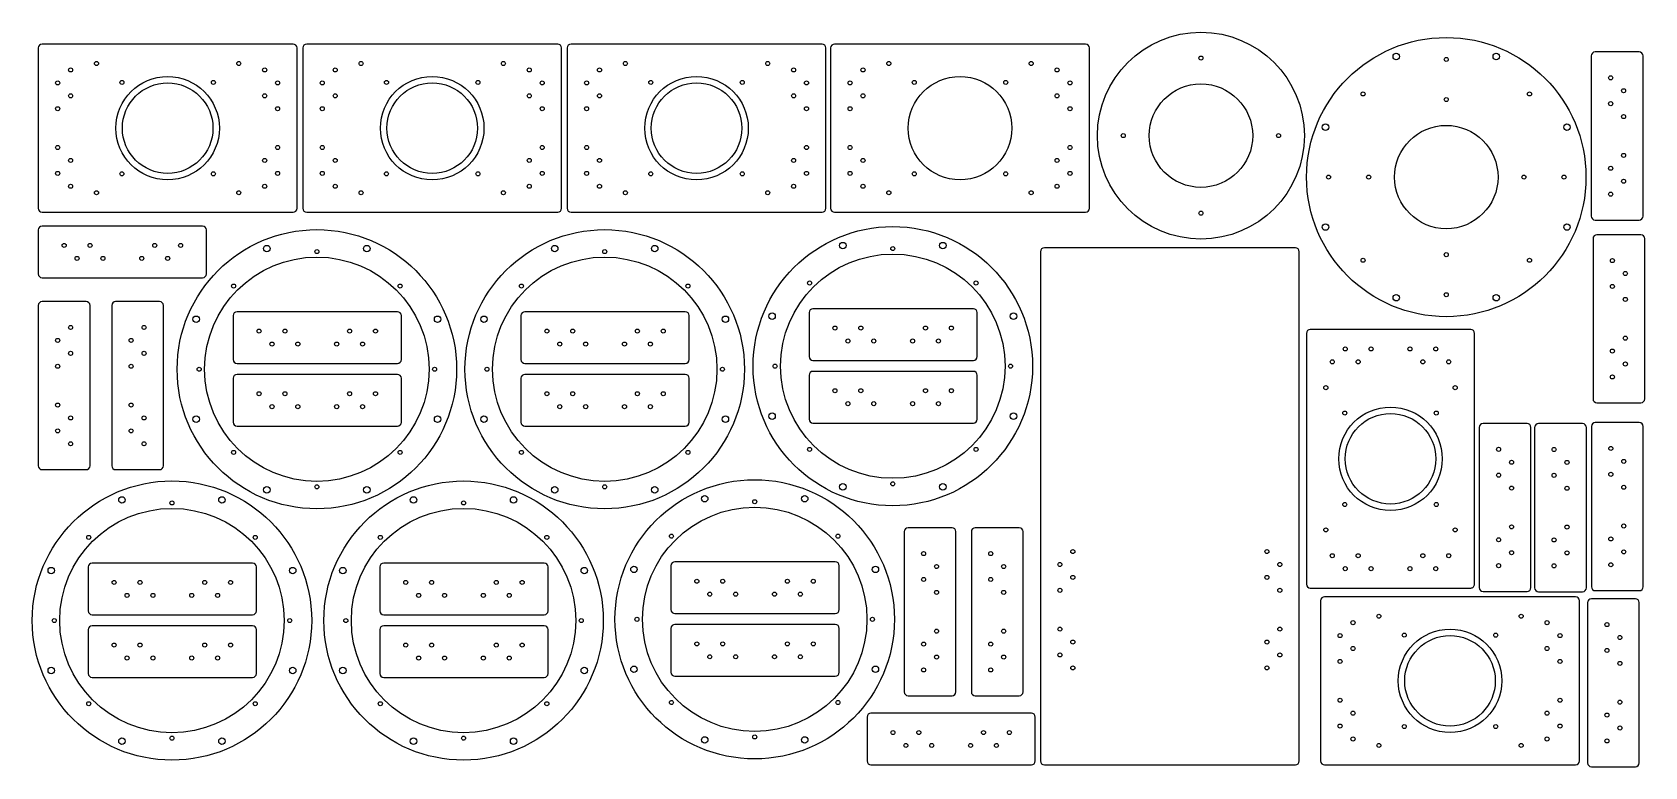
# Model space of a CAD drawing. Extents: x -101 to 1145, y -116 to 452.
import ezdxf

# ---------------------------------------------------------------- set-up
doc = ezdxf.new("R2010")
doc.units = 0
for name, color, linetype in [('b_Assambly_circle_and_2_parts_001_', 7, 'CONTINUOUS'), ('b_Assambly_circle_and_2_parts_001_001', 7, 'CONTINUOUS'), ('b_Assambly_circle_and_2_parts_001_002', 7, 'CONTINUOUS'), ('b_Assambly_circle_and_2_parts_001_003', 7, 'CONTINUOUS'), ('b_Assambly_circle_and_2_parts_001_004', 7, 'CONTINUOUS'), ('b_Assambly_circle_and_2_parts_001_005', 7, 'CONTINUOUS'), ('b_Osnovanie_200x400x10_001_', 7, 'CONTINUOUS'), ('b_Out_gear_holder_for_CNC_bottom_part_001_', 7, 'CONTINUOUS'), ('b_Out_gear_holder_for_CNC_Under_bottom_part_001_', 7, 'CONTINUOUS'), ('b_plate_130x40x10_part_1_of_16_001_', 7, 'CONTINUOUS'), ('b_plate_130x40x10_part_1_of_16_001_001', 7, 'CONTINUOUS'), ('b_plate_130x40x10_part_1_of_16_001_002', 7, 'CONTINUOUS'), ('b_plate_130x40x10_part_1_of_16_001_003', 7, 'CONTINUOUS'), ('b_plate_130x40x10_part_1_of_16_001_004', 7, 'CONTINUOUS'), ('b_plate_130x40x10_part_1_of_16_001_005', 7, 'CONTINUOUS'), ('b_plate_130x40x10_part_1_of_16_001_006', 7, 'CONTINUOUS'), ('b_plate_130x40x10_part_1_of_16_001_007', 7, 'CONTINUOUS'), ('b_plate_130x40x10_part_1_of_16_001_008', 7, 'CONTINUOUS'), ('b_plate_130x40x10_part_1_of_16_001_009', 7, 'CONTINUOUS'), ('b_plate_130x40x10_part_1_of_16_001_010', 7, 'CONTINUOUS'), ('b_plate_130x40x10_part_1_of_16_001_011', 7, 'CONTINUOUS'), ('b_Plate_200x130_10_part1_and_part3_bottom_001_', 7, 'CONTINUOUS'), ('b_Plate_200x130_10_part1_and_part3_bottom_001_001', 7, 'CONTINUOUS'), ('b_Plate_200x130_10_part1_and_part3_bottom_001_002', 7, 'CONTINUOUS'), ('b_Plate_200x130_10_part1_and_part3_bottom_001_003', 7, 'CONTINUOUS'), ('b_Plate_200x130x5_part4_up_cover_001_', 7, 'CONTINUOUS'), ('b_Plate_200x130x6_5__part2_bottom_cover_001_', 7, 'CONTINUOUS')]:
    doc.layers.add(name, color=color, linetype=linetype)

msp = doc.modelspace()

# ---------------------------------------------------------------- linework, layer by layer
at = {"layer": 'b_Assambly_circle_and_2_parts_001_'}
for p, q in [((-29.151, 90.3118), (-29.151, 90.3118, -10)), ((-29.151, 90.3118), (-29.151, 90.3118, -10)), ((8.5625, 88), (8.5625, 88, -10)), ((8.5625, 88), (8.5625, 88, -10)), ((48.151, 90.3118), (48.151, 90.3118, -10)), ((48.151, 90.3118), (48.151, 90.3118, -10)), ((-55.7842, 61.3467), (-55.7842, 61.3467, -10)), ((-55.7842, 61.3467), (-55.7842, 61.3467, -10)), ((72.9092, 61.3467), (72.9092, 61.3467, -10)), ((72.9092, 61.3467), (72.9092, 61.3467, -10)), ((-57.7089, 38.4775, -10), (-57.7089, 4.47754, -10)), ((-57.7089, 38.4775, 0), (-57.7089, 4.47754, 0)), ((-57.7089, 38.4775, -10), (-57.7089, 4.47754, -10)), ((-57.7089, 38.4775, -10), (-57.7089, 38.4775, 0)), ((-57.7089, 38.4775, 0), (-57.7089, 4.47754, 0)), ((-57.7089, 38.4775, -10), (-57.7089, 38.4775, 0)), ((69.2911, 41.4775, -10), (-54.7089, 41.4775, -10)), ((69.2911, 41.4775, 0), (-54.7089, 41.4775, 0)), ((-54.7089, 41.4775, -10), (-54.7089, 41.4775, 0)), ((69.2911, 41.4775, -10), (-54.7089, 41.4775, -10)), ((-54.7089, 41.4775, -10), (-54.7089, 41.4775, 0)), ((69.2911, 41.4775, 0), (-54.7089, 41.4775, 0)), ((69.2911, 41.4775, -10), (69.2911, 41.4775, 0)), ((69.2911, 41.4775, -10), (69.2911, 41.4775, 0)), ((72.2911, 4.47754, -10), (72.2911, 38.4775, -10)), ((72.2911, 4.47754, 0), (72.2911, 38.4775, 0)), ((72.2911, 4.47754, -10), (72.2911, 38.4775, -10)), ((72.2911, 38.4775, -10), (72.2911, 38.4775, 0)), ((72.2911, 4.47754, 0), (72.2911, 38.4775, 0)), ((72.2911, 38.4775, -10), (72.2911, 38.4775, 0)), ((-83.8118, 35.651), (-83.8118, 35.651, -10)), ((-83.8118, 35.651), (-83.8118, 35.651, -10)), ((-36.1464, 26.4775, -10), (-36.1464, 26.4775, 0)), ((-36.1464, 26.4775, -10), (-36.1464, 26.4775, 0)), ((-16.1464, 26.4775, -10), (-16.1464, 26.4775, 0)), ((-16.1464, 26.4775, -10), (-16.1464, 26.4775, 0)), ((33.8536, 26.4775, -10), (33.8536, 26.4775, 0)), ((33.8536, 26.4775, -10), (33.8536, 26.4775, 0)), ((53.8536, 26.4775, -10), (53.8536, 26.4775, 0)), ((53.8536, 26.4775, -10), (53.8536, 26.4775, 0)), ((102.812, 35.651), (102.812, 35.651, -10)), ((102.812, 35.651), (102.812, 35.651, -10)), ((-26.1464, 16.4775, -10), (-26.1464, 16.4775, 0)), ((-26.1464, 16.4775, -10), (-26.1464, 16.4775, 0)), ((-6.14643, 16.4775, -10), (-6.14643, 16.4775, 0)), ((-6.14643, 16.4775, -10), (-6.14643, 16.4775, 0)), ((23.8536, 16.4775, -10), (23.8536, 16.4775, 0)), ((23.8536, 16.4775, -10), (23.8536, 16.4775, 0)), ((43.8536, 16.4775, -10), (43.8536, 16.4775, 0)), ((43.8536, 16.4775, -10), (43.8536, 16.4775, 0)), ((-57.7089, 4.47754, -10), (-57.7089, 4.47754, 0)), ((-57.7089, 4.47754, -10), (-57.7089, 4.47754, 0)), ((-54.7089, 1.47754, -10), (69.2911, 1.47754, -10)), ((-54.7089, 1.47754, -10), (-54.7089, 1.47754, 0)), ((-54.7089, 1.47754, 0), (69.2911, 1.47754, 0)), ((-54.7089, 1.47754, -10), (69.2911, 1.47754, -10)), ((-54.7089, 1.47754, -10), (-54.7089, 1.47754, 0)), ((-54.7089, 1.47754, 0), (69.2911, 1.47754, 0)), ((69.2911, 1.47754, -10), (69.2911, 1.47754, 0)), ((69.2911, 1.47754, -10), (69.2911, 1.47754, 0)), ((72.2911, 4.47754, -10), (72.2911, 4.47754, 0)), ((72.2911, 4.47754, -10), (72.2911, 4.47754, 0)), ((-82.4375, -3), (-82.4375, -3, -10)), ((-82.4375, -3), (-82.4375, -3, -10)), ((-57.7089, -9.98593, -10), (-57.7089, -43.9859, -10)), ((-57.7089, -9.98593, 0), (-57.7089, -43.9859, 0)), ((-57.7089, -9.98593, -10), (-57.7089, -43.9859, -10)), ((-57.7089, -9.98593, -10), (-57.7089, -9.98593, 0)), ((-57.7089, -9.98593, 0), (-57.7089, -43.9859, 0)), ((-57.7089, -9.98593, -10), (-57.7089, -9.98593, 0)), ((69.2911, -6.98593, -10), (-54.7089, -6.98593, -10)), ((69.2911, -6.98593, 0), (-54.7089, -6.98593, 0)), ((-54.7089, -6.98593, -10), (-54.7089, -6.98593, 0)), ((69.2911, -6.98593, -10), (-54.7089, -6.98593, -10)), ((-54.7089, -6.98593, -10), (-54.7089, -6.98593, 0)), ((69.2911, -6.98593, 0), (-54.7089, -6.98593, 0)), ((69.2911, -6.98593, -10), (69.2911, -6.98593, 0)), ((69.2911, -6.98593, -10), (69.2911, -6.98593, 0)), ((72.2911, -43.9859, -10), (72.2911, -9.98593, -10)), ((72.2911, -43.9859, 0), (72.2911, -9.98593, 0)), ((72.2911, -43.9859, -10), (72.2911, -9.98593, -10)), ((72.2911, -9.98593, -10), (72.2911, -9.98593, 0)), ((72.2911, -43.9859, 0), (72.2911, -9.98593, 0)), ((72.2911, -9.98593, -10), (72.2911, -9.98593, 0)), ((93.75, -3), (93.75, -3, -10)), ((93.75, -3), (93.75, -3, -10)), ((99.5625, -3), (99.5625, -3, -10)), ((99.5625, -3), (99.5625, -3, -10)), ((115, -3), (115, -3, -10)), ((115, -3), (115, -3, -10)), ((-36.1464, -21.9859, -10), (-36.1464, -21.9859, 0)), ((-36.1464, -21.9859, -10), (-36.1464, -21.9859, 0)), ((-16.1464, -21.9859, -10), (-16.1464, -21.9859, 0)), ((-16.1464, -21.9859, -10), (-16.1464, -21.9859, 0)), ((33.8536, -21.9859, -10), (33.8536, -21.9859, 0)), ((33.8536, -21.9859, -10), (33.8536, -21.9859, 0)), ((53.8536, -21.9859, -10), (53.8536, -21.9859, 0)), ((53.8536, -21.9859, -10), (53.8536, -21.9859, 0)), ((-26.1464, -31.9859, -10), (-26.1464, -31.9859, 0)), ((-26.1464, -31.9859, -10), (-26.1464, -31.9859, 0)), ((-6.14644, -31.9859, -10), (-6.14644, -31.9859, 0)), ((-6.14644, -31.9859, -10), (-6.14644, -31.9859, 0)), ((23.8536, -31.9859, -10), (23.8536, -31.9859, 0)), ((23.8536, -31.9859, -10), (23.8536, -31.9859, 0)), ((43.8536, -31.9859, -10), (43.8536, -31.9859, 0)), ((43.8536, -31.9859, -10), (43.8536, -31.9859, 0)), ((-83.8118, -41.651), (-83.8118, -41.651, -10)), ((-83.8118, -41.651), (-83.8118, -41.651, -10)), ((-57.7089, -43.9859, -10), (-57.7089, -43.9859, 0)), ((-57.7089, -43.9859, -10), (-57.7089, -43.9859, 0)), ((-54.7089, -46.9859, -10), (69.2911, -46.9859, -10)), ((-54.7089, -46.9859, -10), (-54.7089, -46.9859, 0)), ((-54.7089, -46.9859, 0), (69.2911, -46.9859, 0)), ((-54.7089, -46.9859, -10), (69.2911, -46.9859, -10)), ((-54.7089, -46.9859, -10), (-54.7089, -46.9859, 0)), ((-54.7089, -46.9859, 0), (69.2911, -46.9859, 0)), ((69.2911, -46.9859, -10), (69.2911, -46.9859, 0)), ((69.2911, -46.9859, -10), (69.2911, -46.9859, 0)), ((72.2911, -43.9859, -10), (72.2911, -43.9859, 0)), ((72.2911, -43.9859, -10), (72.2911, -43.9859, 0)), ((102.812, -41.651), (102.812, -41.651, -10)), ((102.812, -41.651), (102.812, -41.651, -10)), ((-55.7842, -67.3467), (-55.7842, -67.3467, -10)), ((-55.7842, -67.3467), (-55.7842, -67.3467, -10)), ((72.9092, -67.3467), (72.9092, -67.3467, -10)), ((72.9092, -67.3467), (72.9092, -67.3467, -10)), ((-29.151, -96.3118), (-29.151, -96.3118, -10)), ((-29.151, -96.3118), (-29.151, -96.3118, -10)), ((8.5625, -94), (8.5625, -94, -10)), ((8.5625, -94), (8.5625, -94, -10)), ((48.151, -96.3118), (48.151, -96.3118, -10)), ((48.151, -96.3118), (48.151, -96.3118, -10))]:
    msp.add_line(p, q, dxfattribs=at)
for centre, radius in [((7, -3), 108), ((7, -3), 108), ((7, -3), 108), ((7, -3), 108), ((-31.651, 90.3118), 2.5), ((-31.651, 90.3118), 2.5), ((-31.651, 90.3118), 2.5), ((-31.651, 90.3118), 2.5), ((7, 88), 1.5625), ((7, 88), 1.5625), ((7, 88), 1.5625), ((7, 88), 1.5625), ((45.651, 90.3118), 2.5), ((45.651, 90.3118), 2.5), ((45.651, 90.3118), 2.5), ((45.651, 90.3118), 2.5), ((7, -3), 86.75), ((7, -3), 86.75), ((7, -3), 86.75), ((7, -3), 86.75), ((-57.3467, 61.3467), 1.5625), ((-57.3467, 61.3467), 1.5625), ((-57.3467, 61.3467), 1.5625), ((-57.3467, 61.3467), 1.5625), ((71.3467, 61.3467), 1.5625), ((71.3467, 61.3467), 1.5625), ((71.3467, 61.3467), 1.5625), ((71.3467, 61.3467), 1.5625), ((-86.3118, 35.651), 2.5), ((-86.3118, 35.651), 2.5), ((-86.3118, 35.651), 2.5), ((-86.3118, 35.651), 2.5), ((100.312, 35.651), 2.5), ((100.312, 35.651), 2.5), ((100.312, 35.651), 2.5), ((100.312, 35.651), 2.5), ((-37.7089, 26.4775), 1.5625), ((-37.7089, 26.4775), 1.5625), ((-37.7089, 26.4775), 1.5625), ((-37.7089, 26.4775), 1.5625), ((-17.7089, 26.4775), 1.5625), ((-17.7089, 26.4775), 1.5625), ((-17.7089, 26.4775), 1.5625), ((-17.7089, 26.4775), 1.5625), ((32.2911, 26.4775), 1.5625), ((32.2911, 26.4775), 1.5625), ((32.2911, 26.4775), 1.5625), ((32.2911, 26.4775), 1.5625), ((52.2911, 26.4775), 1.5625), ((52.2911, 26.4775), 1.5625), ((52.2911, 26.4775), 1.5625), ((52.2911, 26.4775), 1.5625), ((-27.7089, 16.4775), 1.5625), ((-27.7089, 16.4775), 1.5625), ((-27.7089, 16.4775), 1.5625), ((-27.7089, 16.4775), 1.5625), ((-7.70893, 16.4775), 1.5625), ((-7.70893, 16.4775), 1.5625), ((-7.70893, 16.4775), 1.5625), ((-7.70893, 16.4775), 1.5625), ((22.2911, 16.4775), 1.5625), ((22.2911, 16.4775), 1.5625), ((22.2911, 16.4775), 1.5625), ((22.2911, 16.4775), 1.5625), ((42.2911, 16.4775), 1.5625), ((42.2911, 16.4775), 1.5625), ((42.2911, 16.4775), 1.5625), ((42.2911, 16.4775), 1.5625), ((-84, -3), 1.5625), ((-84, -3), 1.5625), ((-84, -3), 1.5625), ((-84, -3), 1.5625), ((98, -3), 1.5625), ((98, -3), 1.5625), ((98, -3), 1.5625), ((98, -3), 1.5625), ((-37.7089, -21.9859), 1.5625), ((-37.7089, -21.9859), 1.5625), ((-37.7089, -21.9859), 1.5625), ((-37.7089, -21.9859), 1.5625), ((-17.7089, -21.9859), 1.5625), ((-17.7089, -21.9859), 1.5625), ((-17.7089, -21.9859), 1.5625), ((-17.7089, -21.9859), 1.5625), ((32.2911, -21.9859), 1.5625), ((32.2911, -21.9859), 1.5625), ((32.2911, -21.9859), 1.5625), ((32.2911, -21.9859), 1.5625), ((52.2911, -21.9859), 1.5625), ((52.2911, -21.9859), 1.5625), ((52.2911, -21.9859), 1.5625), ((52.2911, -21.9859), 1.5625), ((-27.7089, -31.9859), 1.5625), ((-27.7089, -31.9859), 1.5625), ((-27.7089, -31.9859), 1.5625), ((-27.7089, -31.9859), 1.5625), ((-7.70894, -31.9859), 1.5625), ((-7.70894, -31.9859), 1.5625), ((-7.70894, -31.9859), 1.5625), ((-7.70894, -31.9859), 1.5625), ((22.2911, -31.9859), 1.5625), ((22.2911, -31.9859), 1.5625), ((22.2911, -31.9859), 1.5625), ((22.2911, -31.9859), 1.5625), ((42.2911, -31.9859), 1.5625), ((42.2911, -31.9859), 1.5625), ((42.2911, -31.9859), 1.5625), ((42.2911, -31.9859), 1.5625), ((-86.3118, -41.651), 2.5), ((-86.3118, -41.651), 2.5), ((-86.3118, -41.651), 2.5), ((-86.3118, -41.651), 2.5), ((100.312, -41.651), 2.5), ((100.312, -41.651), 2.5), ((100.312, -41.651), 2.5), ((100.312, -41.651), 2.5), ((-57.3467, -67.3467), 1.5625), ((-57.3467, -67.3467), 1.5625), ((-57.3467, -67.3467), 1.5625), ((-57.3467, -67.3467), 1.5625), ((71.3467, -67.3467), 1.5625), ((71.3467, -67.3467), 1.5625), ((71.3467, -67.3467), 1.5625), ((71.3467, -67.3467), 1.5625), ((-31.651, -96.3118), 2.5), ((-31.651, -96.3118), 2.5), ((-31.651, -96.3118), 2.5), ((-31.651, -96.3118), 2.5), ((7, -94), 1.5625), ((7, -94), 1.5625), ((7, -94), 1.5625), ((7, -94), 1.5625), ((45.651, -96.3118), 2.5), ((45.651, -96.3118), 2.5), ((45.651, -96.3118), 2.5), ((45.651, -96.3118), 2.5)]:
    msp.add_circle(centre, radius, dxfattribs=at)
for centre, start, end in [((-54.7089, 38.4775, -10), 90, 180), ((-54.7089, 38.4775, 0), 90, 180), ((-54.7089, 38.4775, -10), 90, 180), ((-54.7089, 38.4775, 0), 90, 180), ((69.2911, 38.4775, -10), 0, 90), ((69.2911, 38.4775, 0), 0, 90), ((69.2911, 38.4775, -10), 0, 90), ((69.2911, 38.4775, 0), 0, 90), ((-54.7089, 4.47754, -10), 180, -90), ((-54.7089, 4.47754, -10), 180, -90), ((-54.7089, 4.47754, 0), 180, -90), ((-54.7089, 4.47754, 0), 180, -90), ((69.2911, 4.47754, -10), -90, 0), ((69.2911, 4.47754, -10), -90, 0), ((69.2911, 4.47754, 0), -90, 0), ((69.2911, 4.47754, 0), -90, 0), ((-54.7089, -9.98593, -10), 90, 180), ((-54.7089, -9.98593, 0), 90, 180), ((-54.7089, -9.98593, -10), 90, 180), ((-54.7089, -9.98593, 0), 90, 180), ((69.2911, -9.98593, -10), 0, 90), ((69.2911, -9.98593, 0), 0, 90), ((69.2911, -9.98593, -10), 0, 90), ((69.2911, -9.98593, 0), 0, 90), ((-54.7089, -43.9859, -10), 180, -90), ((-54.7089, -43.9859, -10), 180, -90), ((-54.7089, -43.9859, 0), 180, -90), ((-54.7089, -43.9859, 0), 180, -90), ((69.2911, -43.9859, -10), -90, 0), ((69.2911, -43.9859, -10), -90, 0), ((69.2911, -43.9859, 0), -90, 0), ((69.2911, -43.9859, 0), -90, 0)]:
    msp.add_arc(centre, 3, start, end, dxfattribs=at)
at = {"layer": 'b_Assambly_circle_and_2_parts_001_001'}
for p, q in [((196.236, 90.3037, 0), (196.236, 90.3037, -10)), ((196.236, 90.3037, 0), (196.236, 90.3037, -10)), ((233.95, 87.9919, 0), (233.95, 87.9919, -10)), ((233.95, 87.9919, 0), (233.95, 87.9919, -10)), ((273.538, 90.3037, 0), (273.538, 90.3037, -10)), ((273.538, 90.3037, 0), (273.538, 90.3037, -10)), ((169.603, 61.3386, 0), (169.603, 61.3386, -10)), ((169.603, 61.3386, 0), (169.603, 61.3386, -10)), ((298.297, 61.3386, 0), (298.297, 61.3386, -10)), ((298.297, 61.3386, 0), (298.297, 61.3386, -10)), ((167.678, 38.4695, -10), (167.678, 4.46945, -10)), ((167.678, 38.4695), (167.678, 4.46945)), ((167.678, 38.4695, -10), (167.678, 4.46945, -10)), ((167.678, 38.4695, -10), (167.678, 38.4695)), ((167.678, 38.4695), (167.678, 4.46945)), ((167.678, 38.4695, -10), (167.678, 38.4695)), ((294.678, 41.4695, -10), (170.678, 41.4695, -10)), ((294.678, 41.4695), (170.678, 41.4695)), ((170.678, 41.4695, -10), (170.678, 41.4695)), ((294.678, 41.4695, -10), (170.678, 41.4695, -10)), ((170.678, 41.4695, -10), (170.678, 41.4695)), ((294.678, 41.4695), (170.678, 41.4695)), ((294.678, 41.4695, -10), (294.678, 41.4695)), ((294.678, 41.4695, -10), (294.678, 41.4695)), ((297.678, 4.46945, -10), (297.678, 38.4695, -10)), ((297.678, 4.46945), (297.678, 38.4695)), ((297.678, 4.46945, -10), (297.678, 38.4695, -10)), ((297.678, 38.4695, -10), (297.678, 38.4695)), ((297.678, 4.46945), (297.678, 38.4695)), ((297.678, 38.4695, -10), (297.678, 38.4695)), ((141.576, 35.6429, 0), (141.576, 35.6429, -10)), ((141.576, 35.6429, 0), (141.576, 35.6429, -10)), ((189.241, 26.4695, -10), (189.241, 26.4695)), ((189.241, 26.4695, -10), (189.241, 26.4695)), ((209.241, 26.4695, -10), (209.241, 26.4695)), ((209.241, 26.4695, -10), (209.241, 26.4695)), ((259.241, 26.4695, -10), (259.241, 26.4695)), ((259.241, 26.4695, -10), (259.241, 26.4695)), ((279.241, 26.4695, -10), (279.241, 26.4695)), ((279.241, 26.4695, -10), (279.241, 26.4695)), ((328.199, 35.6429, 0), (328.199, 35.6429, -10)), ((328.199, 35.6429, 0), (328.199, 35.6429, -10)), ((199.241, 16.4695, -10), (199.241, 16.4695)), ((199.241, 16.4695, -10), (199.241, 16.4695)), ((219.241, 16.4695, -10), (219.241, 16.4695)), ((219.241, 16.4695, -10), (219.241, 16.4695)), ((249.241, 16.4695, -10), (249.241, 16.4695)), ((249.241, 16.4695, -10), (249.241, 16.4695)), ((269.241, 16.4695, -10), (269.241, 16.4695)), ((269.241, 16.4695, -10), (269.241, 16.4695)), ((167.678, 4.46945, -10), (167.678, 4.46945)), ((167.678, 4.46945, -10), (167.678, 4.46945)), ((170.678, 1.46945, -10), (294.678, 1.46945, -10)), ((170.678, 1.46945, -10), (170.678, 1.46945)), ((170.678, 1.46945), (294.678, 1.46945)), ((170.678, 1.46945, -10), (294.678, 1.46945, -10)), ((170.678, 1.46945, -10), (170.678, 1.46945)), ((170.678, 1.46945), (294.678, 1.46945)), ((294.678, 1.46945, -10), (294.678, 1.46945)), ((294.678, 1.46945, -10), (294.678, 1.46945)), ((297.678, 4.46945, -10), (297.678, 4.46945)), ((297.678, 4.46945, -10), (297.678, 4.46945)), ((142.95, -3.00809, 0), (142.95, -3.00809, -10)), ((142.95, -3.00809, 0), (142.95, -3.00809, -10)), ((167.678, -9.99402, -10), (167.678, -43.994, -10)), ((167.678, -9.99402), (167.678, -43.994)), ((167.678, -9.99402, -10), (167.678, -43.994, -10)), ((167.678, -9.99402, -10), (167.678, -9.99402)), ((167.678, -9.99402), (167.678, -43.994)), ((167.678, -9.99402, -10), (167.678, -9.99402)), ((294.678, -6.99402, -10), (170.678, -6.99402, -10)), ((294.678, -6.99402), (170.678, -6.99402)), ((170.678, -6.99402, -10), (170.678, -6.99402)), ((294.678, -6.99402, -10), (170.678, -6.99402, -10)), ((170.678, -6.99402, -10), (170.678, -6.99402)), ((294.678, -6.99402), (170.678, -6.99402)), ((294.678, -6.99402, -10), (294.678, -6.99402)), ((294.678, -6.99402, -10), (294.678, -6.99402)), ((297.678, -43.994, -10), (297.678, -9.99402, -10)), ((297.678, -43.994), (297.678, -9.99402)), ((297.678, -43.994, -10), (297.678, -9.99402, -10)), ((297.678, -9.99402, -10), (297.678, -9.99402)), ((297.678, -43.994), (297.678, -9.99402)), ((297.678, -9.99402, -10), (297.678, -9.99402)), ((319.137, -3.00809, 0), (319.137, -3.00809, -10)), ((319.137, -3.00809, 0), (319.137, -3.00809, -10)), ((324.95, -3.00809, 0), (324.95, -3.00809, -10)), ((324.95, -3.00809, 0), (324.95, -3.00809, -10)), ((340.387, -3.00809, 0), (340.387, -3.00809, -10)), ((340.387, -3.00809, 0), (340.387, -3.00809, -10)), ((189.241, -21.994, -10), (189.241, -21.994)), ((189.241, -21.994, -10), (189.241, -21.994)), ((209.241, -21.994, -10), (209.241, -21.994)), ((209.241, -21.994, -10), (209.241, -21.994)), ((259.241, -21.994, -10), (259.241, -21.994)), ((259.241, -21.994, -10), (259.241, -21.994)), ((279.241, -21.994, -10), (279.241, -21.994)), ((279.241, -21.994, -10), (279.241, -21.994)), ((199.241, -31.994, -10), (199.241, -31.994)), ((199.241, -31.994, -10), (199.241, -31.994)), ((219.241, -31.994, -10), (219.241, -31.994)), ((219.241, -31.994, -10), (219.241, -31.994)), ((249.241, -31.994, -10), (249.241, -31.994)), ((249.241, -31.994, -10), (249.241, -31.994)), ((269.241, -31.994, -10), (269.241, -31.994)), ((269.241, -31.994, -10), (269.241, -31.994)), ((141.576, -41.6591, 0), (141.576, -41.6591, -10)), ((141.576, -41.6591, 0), (141.576, -41.6591, -10)), ((167.678, -43.994, -10), (167.678, -43.994)), ((167.678, -43.994, -10), (167.678, -43.994)), ((170.678, -46.994, -10), (294.678, -46.994, -10)), ((170.678, -46.994, -10), (170.678, -46.994)), ((170.678, -46.994), (294.678, -46.994)), ((170.678, -46.994, -10), (294.678, -46.994, -10)), ((170.678, -46.994, -10), (170.678, -46.994)), ((170.678, -46.994), (294.678, -46.994)), ((294.678, -46.994, -10), (294.678, -46.994)), ((294.678, -46.994, -10), (294.678, -46.994)), ((297.678, -43.994, -10), (297.678, -43.994)), ((297.678, -43.994, -10), (297.678, -43.994)), ((328.199, -41.6591, 0), (328.199, -41.6591, -10)), ((328.199, -41.6591, 0), (328.199, -41.6591, -10)), ((169.603, -67.3548, 0), (169.603, -67.3548, -10)), ((169.603, -67.3548, 0), (169.603, -67.3548, -10)), ((298.297, -67.3548, 0), (298.297, -67.3548, -10)), ((298.297, -67.3548, 0), (298.297, -67.3548, -10)), ((196.236, -96.3199, 0), (196.236, -96.3199, -10)), ((196.236, -96.3199, 0), (196.236, -96.3199, -10)), ((233.95, -94.0081, 0), (233.95, -94.0081, -10)), ((233.95, -94.0081, 0), (233.95, -94.0081, -10)), ((273.538, -96.3199, 0), (273.538, -96.3199, -10)), ((273.538, -96.3199, 0), (273.538, -96.3199, -10))]:
    msp.add_line(p, q, dxfattribs=at)
for centre, radius in [((232.387, -3.00809), 108), ((232.387, -3.00809), 108), ((232.387, -3.00809), 108), ((232.387, -3.00809), 108), ((193.736, 90.3037), 2.5), ((193.736, 90.3037), 2.5), ((193.736, 90.3037), 2.5), ((193.736, 90.3037), 2.5), ((232.387, 87.9919), 1.5625), ((232.387, 87.9919), 1.5625), ((232.387, 87.9919), 1.5625), ((232.387, 87.9919), 1.5625), ((271.038, 90.3037), 2.5), ((271.038, 90.3037), 2.5), ((271.038, 90.3037), 2.5), ((271.038, 90.3037), 2.5), ((232.387, -3.00809), 86.75), ((232.387, -3.00809), 86.75), ((232.387, -3.00809), 86.75), ((232.387, -3.00809), 86.75), ((168.041, 61.3386), 1.5625), ((168.041, 61.3386), 1.5625), ((168.041, 61.3386), 1.5625), ((168.041, 61.3386), 1.5625), ((296.734, 61.3386), 1.5625), ((296.734, 61.3386), 1.5625), ((296.734, 61.3386), 1.5625), ((296.734, 61.3386), 1.5625), ((139.076, 35.6429), 2.5), ((139.076, 35.6429), 2.5), ((139.076, 35.6429), 2.5), ((139.076, 35.6429), 2.5), ((325.699, 35.6429), 2.5), ((325.699, 35.6429), 2.5), ((325.699, 35.6429), 2.5), ((325.699, 35.6429), 2.5), ((187.678, 26.4695), 1.5625), ((187.678, 26.4695), 1.5625), ((187.678, 26.4695), 1.5625), ((187.678, 26.4695), 1.5625), ((207.678, 26.4695), 1.5625), ((207.678, 26.4695), 1.5625), ((207.678, 26.4695), 1.5625), ((207.678, 26.4695), 1.5625), ((257.678, 26.4695), 1.5625), ((257.678, 26.4695), 1.5625), ((257.678, 26.4695), 1.5625), ((257.678, 26.4695), 1.5625), ((277.678, 26.4695), 1.5625), ((277.678, 26.4695), 1.5625), ((277.678, 26.4695), 1.5625), ((277.678, 26.4695), 1.5625), ((197.678, 16.4695), 1.5625), ((197.678, 16.4695), 1.5625), ((197.678, 16.4695), 1.5625), ((197.678, 16.4695), 1.5625), ((217.678, 16.4695), 1.5625), ((217.678, 16.4695), 1.5625), ((217.678, 16.4695), 1.5625), ((217.678, 16.4695), 1.5625), ((247.678, 16.4695), 1.5625), ((247.678, 16.4695), 1.5625), ((247.678, 16.4695), 1.5625), ((247.678, 16.4695), 1.5625), ((267.678, 16.4695), 1.5625), ((267.678, 16.4695), 1.5625), ((267.678, 16.4695), 1.5625), ((267.678, 16.4695), 1.5625), ((141.387, -3.00809), 1.5625), ((141.387, -3.00809), 1.5625), ((141.387, -3.00809), 1.5625), ((141.387, -3.00809), 1.5625), ((323.387, -3.00809), 1.5625), ((323.387, -3.00809), 1.5625), ((323.387, -3.00809), 1.5625), ((323.387, -3.00809), 1.5625), ((187.678, -21.994), 1.5625), ((187.678, -21.994), 1.5625), ((187.678, -21.994), 1.5625), ((187.678, -21.994), 1.5625), ((207.678, -21.994), 1.5625), ((207.678, -21.994), 1.5625), ((207.678, -21.994), 1.5625), ((207.678, -21.994), 1.5625), ((257.678, -21.994), 1.5625), ((257.678, -21.994), 1.5625), ((257.678, -21.994), 1.5625), ((257.678, -21.994), 1.5625), ((277.678, -21.994), 1.5625), ((277.678, -21.994), 1.5625), ((277.678, -21.994), 1.5625), ((277.678, -21.994), 1.5625), ((197.678, -31.994), 1.5625), ((197.678, -31.994), 1.5625), ((197.678, -31.994), 1.5625), ((197.678, -31.994), 1.5625), ((217.678, -31.994), 1.5625), ((217.678, -31.994), 1.5625), ((217.678, -31.994), 1.5625), ((217.678, -31.994), 1.5625), ((247.678, -31.994), 1.5625), ((247.678, -31.994), 1.5625), ((247.678, -31.994), 1.5625), ((247.678, -31.994), 1.5625), ((267.678, -31.994), 1.5625), ((267.678, -31.994), 1.5625), ((267.678, -31.994), 1.5625), ((267.678, -31.994), 1.5625), ((139.076, -41.6591), 2.5), ((139.076, -41.6591), 2.5), ((139.076, -41.6591), 2.5), ((139.076, -41.6591), 2.5), ((325.699, -41.6591), 2.5), ((325.699, -41.6591), 2.5), ((325.699, -41.6591), 2.5), ((325.699, -41.6591), 2.5), ((168.041, -67.3548), 1.5625), ((168.041, -67.3548), 1.5625), ((168.041, -67.3548), 1.5625), ((168.041, -67.3548), 1.5625), ((296.734, -67.3548), 1.5625), ((296.734, -67.3548), 1.5625), ((296.734, -67.3548), 1.5625), ((296.734, -67.3548), 1.5625), ((193.736, -96.3199), 2.5), ((193.736, -96.3199), 2.5), ((193.736, -96.3199), 2.5), ((193.736, -96.3199), 2.5), ((232.387, -94.0081), 1.5625), ((232.387, -94.0081), 1.5625), ((232.387, -94.0081), 1.5625), ((232.387, -94.0081), 1.5625), ((271.038, -96.3199), 2.5), ((271.038, -96.3199), 2.5), ((271.038, -96.3199), 2.5), ((271.038, -96.3199), 2.5)]:
    msp.add_circle(centre, radius, dxfattribs=at)
for centre, start, end in [((170.678, 38.4695, -10), 90, 180), ((170.678, 38.4695), 90, 180), ((170.678, 38.4695, -10), 90, 180), ((170.678, 38.4695), 90, 180), ((294.678, 38.4695, -10), 0, 90), ((294.678, 38.4695), 0, 90), ((294.678, 38.4695, -10), 0, 90), ((294.678, 38.4695), 0, 90), ((170.678, 4.46945, -10), 180, -90), ((170.678, 4.46945, -10), 180, -90), ((170.678, 4.46945), 180, -90), ((170.678, 4.46945), 180, -90), ((294.678, 4.46945, -10), -90, 0), ((294.678, 4.46945, -10), -90, 0), ((294.678, 4.46945), -90, 0), ((294.678, 4.46945), -90, 0), ((170.678, -9.99402, -10), 90, 180), ((170.678, -9.99402), 90, 180), ((170.678, -9.99402, -10), 90, 180), ((170.678, -9.99402), 90, 180), ((294.678, -9.99402, -10), 0, 90), ((294.678, -9.99402), 0, 90), ((294.678, -9.99402, -10), 0, 90), ((294.678, -9.99402), 0, 90), ((170.678, -43.994, -10), 180, -90), ((170.678, -43.994, -10), 180, -90), ((170.678, -43.994), 180, -90), ((170.678, -43.994), 180, -90), ((294.678, -43.994, -10), -90, 0), ((294.678, -43.994, -10), -90, 0), ((294.678, -43.994), -90, 0), ((294.678, -43.994), -90, 0)]:
    msp.add_arc(centre, 3, start, end, dxfattribs=at)
at = {"layer": 'b_Assambly_circle_and_2_parts_001_002'}
for p, q in [((421.265, 91.2533, 0), (421.265, 91.2533, -10)), ((421.265, 91.2533, 0), (421.265, 91.2533, -10)), ((458.979, 88.9414, 0), (458.979, 88.9414, -10)), ((458.979, 88.9414, 0), (458.979, 88.9414, -10)), ((498.567, 91.2533, 0), (498.567, 91.2533, -10)), ((498.567, 91.2533, 0), (498.567, 91.2533, -10)), ((394.632, 62.2882, 0), (394.632, 62.2882, -10)), ((394.632, 62.2882, 0), (394.632, 62.2882, -10)), ((523.326, 62.2882, 0), (523.326, 62.2882, -10)), ((523.326, 62.2882, 0), (523.326, 62.2882, -10)), ((392.707, 39.419, -10), (392.707, 5.41898, -10)), ((392.707, 39.419, 0), (392.707, 5.41898, 0)), ((392.707, 39.419, -10), (392.707, 5.41898, -10)), ((392.707, 39.419, -10), (392.707, 39.419, 0)), ((392.707, 39.419, 0), (392.707, 5.41898, 0)), ((392.707, 39.419, -10), (392.707, 39.419, 0)), ((519.707, 42.419, -10), (395.707, 42.419, -10)), ((519.707, 42.419, 0), (395.707, 42.419, 0)), ((395.707, 42.419, -10), (395.707, 42.419, 0)), ((519.707, 42.419, -10), (395.707, 42.419, -10)), ((395.707, 42.419, -10), (395.707, 42.419, 0)), ((519.707, 42.419, 0), (395.707, 42.419, 0)), ((519.707, 42.419, -10), (519.707, 42.419, 0)), ((519.707, 42.419, -10), (519.707, 42.419, 0)), ((522.707, 5.41898, -10), (522.707, 39.419, -10)), ((522.707, 5.41898, 0), (522.707, 39.419, 0)), ((522.707, 5.41898, -10), (522.707, 39.419, -10)), ((522.707, 39.419, -10), (522.707, 39.419, 0)), ((522.707, 5.41898, 0), (522.707, 39.419, 0)), ((522.707, 39.419, -10), (522.707, 39.419, 0)), ((366.605, 36.5925, 0), (366.605, 36.5925, -10)), ((366.605, 36.5925, 0), (366.605, 36.5925, -10)), ((414.27, 27.419, -10), (414.27, 27.419, 0)), ((414.27, 27.419, -10), (414.27, 27.419, 0)), ((434.27, 27.419, -10), (434.27, 27.419, 0)), ((434.27, 27.419, -10), (434.27, 27.419, 0)), ((484.27, 27.419, -10), (484.27, 27.419, 0)), ((484.27, 27.419, -10), (484.27, 27.419, 0)), ((504.27, 27.419, -10), (504.27, 27.419, 0)), ((504.27, 27.419, -10), (504.27, 27.419, 0)), ((553.228, 36.5925, 0), (553.228, 36.5925, -10)), ((553.228, 36.5925, 0), (553.228, 36.5925, -10)), ((424.27, 17.419, -10), (424.27, 17.419, 0)), ((424.27, 17.419, -10), (424.27, 17.419, 0)), ((444.27, 17.419, -10), (444.27, 17.419, 0)), ((444.27, 17.419, -10), (444.27, 17.419, 0)), ((474.27, 17.419, -10), (474.27, 17.419, 0)), ((474.27, 17.419, -10), (474.27, 17.419, 0)), ((494.27, 17.419, -10), (494.27, 17.419, 0)), ((494.27, 17.419, -10), (494.27, 17.419, 0)), ((392.707, 5.41898, -10), (392.707, 5.41898, 0)), ((392.707, 5.41898, -10), (392.707, 5.41898, 0)), ((395.707, 2.41898, -10), (519.707, 2.41898, -10)), ((395.707, 2.41898, -10), (395.707, 2.41898, 0)), ((395.707, 2.41898, 0), (519.707, 2.41898, 0)), ((395.707, 2.41898, -10), (519.707, 2.41898, -10)), ((395.707, 2.41898, -10), (395.707, 2.41898, 0)), ((395.707, 2.41898, 0), (519.707, 2.41898, 0)), ((519.707, 2.41898, -10), (519.707, 2.41898, 0)), ((519.707, 2.41898, -10), (519.707, 2.41898, 0)), ((522.707, 5.41898, -10), (522.707, 5.41898, 0)), ((522.707, 5.41898, -10), (522.707, 5.41898, 0)), ((367.979, -2.05855, 0), (367.979, -2.05855, -10)), ((367.979, -2.05855, 0), (367.979, -2.05855, -10)), ((392.707, -9.04448, -10), (392.707, -43.0445, -10)), ((392.707, -9.04448, 0), (392.707, -43.0445, 0)), ((392.707, -9.04448, -10), (392.707, -43.0445, -10)), ((392.707, -9.04448, -10), (392.707, -9.04448, 0)), ((392.707, -9.04448, 0), (392.707, -43.0445, 0)), ((392.707, -9.04448, -10), (392.707, -9.04448, 0)), ((519.707, -6.04448, -10), (395.707, -6.04448, -10)), ((519.707, -6.04448, 0), (395.707, -6.04448, 0)), ((395.707, -6.04448, -10), (395.707, -6.04448, 0)), ((519.707, -6.04448, -10), (395.707, -6.04448, -10)), ((395.707, -6.04448, -10), (395.707, -6.04448, 0)), ((519.707, -6.04448, 0), (395.707, -6.04448, 0)), ((519.707, -6.04448, -10), (519.707, -6.04448, 0)), ((519.707, -6.04448, -10), (519.707, -6.04448, 0)), ((522.707, -43.0445, -10), (522.707, -9.04448, -10)), ((522.707, -43.0445, 0), (522.707, -9.04448, 0)), ((522.707, -43.0445, -10), (522.707, -9.04448, -10)), ((522.707, -9.04448, -10), (522.707, -9.04448, 0)), ((522.707, -43.0445, 0), (522.707, -9.04448, 0)), ((522.707, -9.04448, -10), (522.707, -9.04448, 0)), ((544.166, -2.05855, 0), (544.166, -2.05855, -10)), ((544.166, -2.05855, 0), (544.166, -2.05855, -10)), ((549.979, -2.05855, 0), (549.979, -2.05855, -10)), ((549.979, -2.05855, 0), (549.979, -2.05855, -10)), ((565.416, -2.05855, 0), (565.416, -2.05855, -10)), ((565.416, -2.05855, 0), (565.416, -2.05855, -10)), ((414.27, -21.0445, -10), (414.27, -21.0445, 0)), ((414.27, -21.0445, -10), (414.27, -21.0445, 0)), ((434.27, -21.0445, -10), (434.27, -21.0445, 0)), ((434.27, -21.0445, -10), (434.27, -21.0445, 0)), ((484.27, -21.0445, -10), (484.27, -21.0445, 0)), ((484.27, -21.0445, -10), (484.27, -21.0445, 0)), ((504.27, -21.0445, -10), (504.27, -21.0445, 0)), ((504.27, -21.0445, -10), (504.27, -21.0445, 0)), ((424.27, -31.0445, -10), (424.27, -31.0445, 0)), ((424.27, -31.0445, -10), (424.27, -31.0445, 0)), ((444.27, -31.0445, -10), (444.27, -31.0445, 0)), ((444.27, -31.0445, -10), (444.27, -31.0445, 0)), ((474.27, -31.0445, -10), (474.27, -31.0445, 0)), ((474.27, -31.0445, -10), (474.27, -31.0445, 0)), ((494.27, -31.0445, -10), (494.27, -31.0445, 0)), ((494.27, -31.0445, -10), (494.27, -31.0445, 0)), ((366.605, -40.7096, 0), (366.605, -40.7096, -10)), ((366.605, -40.7096, 0), (366.605, -40.7096, -10)), ((392.707, -43.0445, -10), (392.707, -43.0445, 0)), ((392.707, -43.0445, -10), (392.707, -43.0445, 0)), ((395.707, -46.0445, -10), (519.707, -46.0445, -10)), ((395.707, -46.0445, -10), (395.707, -46.0445, 0)), ((395.707, -46.0445, 0), (519.707, -46.0445, 0)), ((395.707, -46.0445, -10), (519.707, -46.0445, -10)), ((395.707, -46.0445, -10), (395.707, -46.0445, 0)), ((395.707, -46.0445, 0), (519.707, -46.0445, 0)), ((519.707, -46.0445, -10), (519.707, -46.0445, 0)), ((519.707, -46.0445, -10), (519.707, -46.0445, 0)), ((522.707, -43.0445, -10), (522.707, -43.0445, 0)), ((522.707, -43.0445, -10), (522.707, -43.0445, 0)), ((553.228, -40.7096, 0), (553.228, -40.7096, -10)), ((553.228, -40.7096, 0), (553.228, -40.7096, -10)), ((394.632, -66.4053, 0), (394.632, -66.4053, -10)), ((394.632, -66.4053, 0), (394.632, -66.4053, -10)), ((523.326, -66.4053, 0), (523.326, -66.4053, -10)), ((523.326, -66.4053, 0), (523.326, -66.4053, -10)), ((421.265, -95.3704, 0), (421.265, -95.3704, -10)), ((421.265, -95.3704, 0), (421.265, -95.3704, -10)), ((458.979, -93.0586, 0), (458.979, -93.0586, -10)), ((458.979, -93.0586, 0), (458.979, -93.0586, -10)), ((498.567, -95.3704, 0), (498.567, -95.3704, -10)), ((498.567, -95.3704, 0), (498.567, -95.3704, -10))]:
    msp.add_line(p, q, dxfattribs=at)
for centre, radius in [((457.416, -2.05855), 108), ((457.416, -2.05855), 108), ((457.416, -2.05855), 108), ((457.416, -2.05855), 108), ((418.765, 91.2533), 2.5), ((418.765, 91.2533), 2.5), ((418.765, 91.2533), 2.5), ((418.765, 91.2533), 2.5), ((457.416, 88.9414), 1.5625), ((457.416, 88.9414), 1.5625), ((457.416, 88.9414), 1.5625), ((457.416, 88.9414), 1.5625), ((496.067, 91.2533), 2.5), ((496.067, 91.2533), 2.5), ((496.067, 91.2533), 2.5), ((496.067, 91.2533), 2.5), ((457.416, -2.05855), 86.75), ((457.416, -2.05855), 86.75), ((457.416, -2.05855), 86.75), ((457.416, -2.05855), 86.75), ((393.07, 62.2882), 1.5625), ((393.07, 62.2882), 1.5625), ((393.07, 62.2882), 1.5625), ((393.07, 62.2882), 1.5625), ((521.763, 62.2882), 1.5625), ((521.763, 62.2882), 1.5625), ((521.763, 62.2882), 1.5625), ((521.763, 62.2882), 1.5625), ((364.105, 36.5925), 2.5), ((364.105, 36.5925), 2.5), ((364.105, 36.5925), 2.5), ((364.105, 36.5925), 2.5), ((550.728, 36.5925), 2.5), ((550.728, 36.5925), 2.5), ((550.728, 36.5925), 2.5), ((550.728, 36.5925), 2.5), ((412.707, 27.419), 1.5625), ((412.707, 27.419), 1.5625), ((412.707, 27.419), 1.5625), ((412.707, 27.419), 1.5625), ((432.707, 27.419), 1.5625), ((432.707, 27.419), 1.5625), ((432.707, 27.419), 1.5625), ((432.707, 27.419), 1.5625), ((482.707, 27.419), 1.5625), ((482.707, 27.419), 1.5625), ((482.707, 27.419), 1.5625), ((482.707, 27.419), 1.5625), ((502.707, 27.419), 1.5625), ((502.707, 27.419), 1.5625), ((502.707, 27.419), 1.5625), ((502.707, 27.419), 1.5625), ((422.707, 17.419), 1.5625), ((422.707, 17.419), 1.5625), ((422.707, 17.419), 1.5625), ((422.707, 17.419), 1.5625), ((442.707, 17.419), 1.5625), ((442.707, 17.419), 1.5625), ((442.707, 17.419), 1.5625), ((442.707, 17.419), 1.5625), ((472.707, 17.419), 1.5625), ((472.707, 17.419), 1.5625), ((472.707, 17.419), 1.5625), ((472.707, 17.419), 1.5625), ((492.707, 17.419), 1.5625), ((492.707, 17.419), 1.5625), ((492.707, 17.419), 1.5625), ((492.707, 17.419), 1.5625), ((366.416, -2.05855), 1.5625), ((366.416, -2.05855), 1.5625), ((366.416, -2.05855), 1.5625), ((366.416, -2.05855), 1.5625), ((548.416, -2.05855), 1.5625), ((548.416, -2.05855), 1.5625), ((548.416, -2.05855), 1.5625), ((548.416, -2.05855), 1.5625), ((412.707, -21.0445), 1.5625), ((412.707, -21.0445), 1.5625), ((412.707, -21.0445), 1.5625), ((412.707, -21.0445), 1.5625), ((432.707, -21.0445), 1.5625), ((432.707, -21.0445), 1.5625), ((432.707, -21.0445), 1.5625), ((432.707, -21.0445), 1.5625), ((482.707, -21.0445), 1.5625), ((482.707, -21.0445), 1.5625), ((482.707, -21.0445), 1.5625), ((482.707, -21.0445), 1.5625), ((502.707, -21.0445), 1.5625), ((502.707, -21.0445), 1.5625), ((502.707, -21.0445), 1.5625), ((502.707, -21.0445), 1.5625), ((422.707, -31.0445), 1.5625), ((422.707, -31.0445), 1.5625), ((422.707, -31.0445), 1.5625), ((422.707, -31.0445), 1.5625), ((442.707, -31.0445), 1.5625), ((442.707, -31.0445), 1.5625), ((442.707, -31.0445), 1.5625), ((442.707, -31.0445), 1.5625), ((472.707, -31.0445), 1.5625), ((472.707, -31.0445), 1.5625), ((472.707, -31.0445), 1.5625), ((472.707, -31.0445), 1.5625), ((492.707, -31.0445), 1.5625), ((492.707, -31.0445), 1.5625), ((492.707, -31.0445), 1.5625), ((492.707, -31.0445), 1.5625), ((364.105, -40.7096), 2.5), ((364.105, -40.7096), 2.5), ((364.105, -40.7096), 2.5), ((364.105, -40.7096), 2.5), ((550.728, -40.7096), 2.5), ((550.728, -40.7096), 2.5), ((550.728, -40.7096), 2.5), ((550.728, -40.7096), 2.5), ((393.07, -66.4053), 1.5625), ((393.07, -66.4053), 1.5625), ((393.07, -66.4053), 1.5625), ((393.07, -66.4053), 1.5625), ((521.763, -66.4053), 1.5625), ((521.763, -66.4053), 1.5625), ((521.763, -66.4053), 1.5625), ((521.763, -66.4053), 1.5625), ((418.765, -95.3704), 2.5), ((418.765, -95.3704), 2.5), ((418.765, -95.3704), 2.5), ((418.765, -95.3704), 2.5), ((457.416, -93.0586), 1.5625), ((457.416, -93.0586), 1.5625), ((457.416, -93.0586), 1.5625), ((457.416, -93.0586), 1.5625), ((496.067, -95.3704), 2.5), ((496.067, -95.3704), 2.5), ((496.067, -95.3704), 2.5), ((496.067, -95.3704), 2.5)]:
    msp.add_circle(centre, radius, dxfattribs=at)
for centre, start, end in [((395.707, 39.419, -10), 90, 180), ((395.707, 39.419, 0), 90, 180), ((395.707, 39.419, -10), 90, 180), ((395.707, 39.419, 0), 90, 180), ((519.707, 39.419, -10), 0, 90), ((519.707, 39.419, 0), 0, 90), ((519.707, 39.419, -10), 0, 90), ((519.707, 39.419, 0), 0, 90), ((395.707, 5.41898, -10), 180, -90), ((395.707, 5.41898, -10), 180, -90), ((395.707, 5.41898, 0), 180, -90), ((395.707, 5.41898, 0), 180, -90), ((519.707, 5.41898, -10), -90, 0), ((519.707, 5.41898, -10), -90, 0), ((519.707, 5.41898, 0), -90, 0), ((519.707, 5.41898, 0), -90, 0), ((395.707, -9.04448, -10), 90, 180), ((395.707, -9.04448, 0), 90, 180), ((395.707, -9.04448, -10), 90, 180), ((395.707, -9.04448, 0), 90, 180), ((519.707, -9.04448, -10), 0, 90), ((519.707, -9.04448, 0), 0, 90), ((519.707, -9.04448, -10), 0, 90), ((519.707, -9.04448, 0), 0, 90), ((395.707, -43.0445, -10), 180, -90), ((395.707, -43.0445, -10), 180, -90), ((395.707, -43.0445, 0), 180, -90), ((395.707, -43.0445, 0), 180, -90), ((519.707, -43.0445, -10), -90, 0), ((519.707, -43.0445, -10), -90, 0), ((519.707, -43.0445, 0), -90, 0), ((519.707, -43.0445, 0), -90, 0)]:
    msp.add_arc(centre, 3, start, end, dxfattribs=at)
at = {"layer": 'b_Assambly_circle_and_2_parts_001_003'}
for p, q in [((82.8576, 284.747, 0), (82.8576, 284.747, -10)), ((82.8576, 284.747, 0), (82.8576, 284.747, -10)), ((120.571, 282.435, 0), (120.571, 282.435, -10)), ((120.571, 282.435, 0), (120.571, 282.435, -10)), ((160.16, 284.747, 0), (160.16, 284.747, -10)), ((160.16, 284.747, 0), (160.16, 284.747, -10)), ((56.2244, 255.781, 0), (56.2244, 255.781, -10)), ((56.2244, 255.781, 0), (56.2244, 255.781, -10)), ((184.918, 255.781, 0), (184.918, 255.781, -10)), ((184.918, 255.781, 0), (184.918, 255.781, -10)), ((28.1968, 230.086, 0), (28.1968, 230.086, -10)), ((28.1968, 230.086, 0), (28.1968, 230.086, -10)), ((54.2997, 232.912, -10), (54.2997, 198.912, -10)), ((54.2997, 232.912), (54.2997, 198.912)), ((54.2997, 232.912, -10), (54.2997, 198.912, -10)), ((54.2997, 232.912, -10), (54.2997, 232.912)), ((54.2997, 232.912), (54.2997, 198.912)), ((54.2997, 232.912, -10), (54.2997, 232.912)), ((181.3, 235.912, -10), (57.2997, 235.912, -10)), ((181.3, 235.912), (57.2997, 235.912)), ((57.2997, 235.912, -10), (57.2997, 235.912)), ((181.3, 235.912, -10), (57.2997, 235.912, -10)), ((57.2997, 235.912, -10), (57.2997, 235.912)), ((181.3, 235.912), (57.2997, 235.912)), ((181.3, 235.912, -10), (181.3, 235.912)), ((181.3, 235.912, -10), (181.3, 235.912)), ((184.3, 198.912, -10), (184.3, 232.912, -10)), ((184.3, 198.912), (184.3, 232.912)), ((184.3, 198.912, -10), (184.3, 232.912, -10)), ((184.3, 232.912, -10), (184.3, 232.912)), ((184.3, 198.912), (184.3, 232.912)), ((184.3, 232.912, -10), (184.3, 232.912)), ((214.82, 230.086, 0), (214.82, 230.086, -10)), ((214.82, 230.086, 0), (214.82, 230.086, -10)), ((75.8622, 220.912, -10), (75.8622, 220.912)), ((75.8622, 220.912, -10), (75.8622, 220.912)), ((95.8622, 220.912, -10), (95.8622, 220.912)), ((95.8622, 220.912, -10), (95.8622, 220.912)), ((145.862, 220.912, -10), (145.862, 220.912)), ((145.862, 220.912, -10), (145.862, 220.912)), ((165.862, 220.912, -10), (165.862, 220.912)), ((165.862, 220.912, -10), (165.862, 220.912)), ((85.8622, 210.912, -10), (85.8622, 210.912)), ((85.8622, 210.912, -10), (85.8622, 210.912)), ((105.862, 210.912, -10), (105.862, 210.912)), ((105.862, 210.912, -10), (105.862, 210.912)), ((135.862, 210.912, -10), (135.862, 210.912)), ((135.862, 210.912, -10), (135.862, 210.912)), ((155.862, 210.912, -10), (155.862, 210.912)), ((155.862, 210.912, -10), (155.862, 210.912)), ((29.5711, 191.435, 0), (29.5711, 191.435, -10)), ((29.5711, 191.435, 0), (29.5711, 191.435, -10)), ((54.2997, 198.912, -10), (54.2997, 198.912)), ((54.2997, 198.912, -10), (54.2997, 198.912)), ((57.2997, 195.912, -10), (181.3, 195.912, -10)), ((57.2997, 195.912, -10), (57.2997, 195.912)), ((57.2997, 195.912), (181.3, 195.912)), ((57.2997, 195.912, -10), (181.3, 195.912, -10)), ((57.2997, 195.912, -10), (57.2997, 195.912)), ((57.2997, 195.912), (181.3, 195.912)), ((181.3, 187.449, -10), (57.2997, 187.449, -10)), ((181.3, 187.449), (57.2997, 187.449)), ((57.2997, 187.449, -10), (57.2997, 187.449)), ((181.3, 187.449, -10), (57.2997, 187.449, -10)), ((57.2997, 187.449, -10), (57.2997, 187.449)), ((181.3, 187.449), (57.2997, 187.449)), ((181.3, 195.912, -10), (181.3, 195.912)), ((181.3, 195.912, -10), (181.3, 195.912)), ((181.3, 187.449, -10), (181.3, 187.449)), ((181.3, 187.449, -10), (181.3, 187.449)), ((184.3, 198.912, -10), (184.3, 198.912)), ((184.3, 198.912, -10), (184.3, 198.912)), ((205.759, 191.435, 0), (205.759, 191.435, -10)), ((205.759, 191.435, 0), (205.759, 191.435, -10)), ((211.571, 191.435, 0), (211.571, 191.435, -10)), ((211.571, 191.435, 0), (211.571, 191.435, -10)), ((227.009, 191.435, 0), (227.009, 191.435, -10)), ((227.009, 191.435, 0), (227.009, 191.435, -10)), ((54.2997, 184.449, -10), (54.2997, 150.449, -10)), ((54.2997, 184.449), (54.2997, 150.449)), ((54.2997, 184.449, -10), (54.2997, 150.449, -10)), ((54.2997, 184.449, -10), (54.2997, 184.449)), ((54.2997, 184.449), (54.2997, 150.449)), ((54.2997, 184.449, -10), (54.2997, 184.449)), ((184.3, 150.449, -10), (184.3, 184.449, -10)), ((184.3, 150.449), (184.3, 184.449)), ((184.3, 150.449, -10), (184.3, 184.449, -10)), ((184.3, 184.449, -10), (184.3, 184.449)), ((184.3, 150.449), (184.3, 184.449)), ((184.3, 184.449, -10), (184.3, 184.449)), ((75.8622, 172.449, -10), (75.8622, 172.449)), ((75.8622, 172.449, -10), (75.8622, 172.449)), ((85.8622, 162.449, -10), (85.8622, 162.449)), ((85.8622, 162.449, -10), (85.8622, 162.449)), ((95.8622, 172.449, -10), (95.8622, 172.449)), ((95.8622, 172.449, -10), (95.8622, 172.449)), ((105.862, 162.449, -10), (105.862, 162.449)), ((105.862, 162.449, -10), (105.862, 162.449)), ((135.862, 162.449, -10), (135.862, 162.449)), ((135.862, 162.449, -10), (135.862, 162.449)), ((145.862, 172.449, -10), (145.862, 172.449)), ((145.862, 172.449, -10), (145.862, 172.449)), ((155.862, 162.449, -10), (155.862, 162.449)), ((155.862, 162.449, -10), (155.862, 162.449)), ((165.862, 172.449, -10), (165.862, 172.449)), ((165.862, 172.449, -10), (165.862, 172.449)), ((28.1968, 152.784, 0), (28.1968, 152.784, -10)), ((28.1968, 152.784, 0), (28.1968, 152.784, -10)), ((54.2997, 150.449, -10), (54.2997, 150.449)), ((54.2997, 150.449, -10), (54.2997, 150.449)), ((184.3, 150.449, -10), (184.3, 150.449)), ((184.3, 150.449, -10), (184.3, 150.449)), ((214.82, 152.784, 0), (214.82, 152.784, -10)), ((214.82, 152.784, 0), (214.82, 152.784, -10)), ((57.2997, 147.449, -10), (181.3, 147.449, -10)), ((57.2997, 147.449, -10), (57.2997, 147.449)), ((57.2997, 147.449), (181.3, 147.449)), ((57.2997, 147.449, -10), (181.3, 147.449, -10)), ((57.2997, 147.449, -10), (57.2997, 147.449)), ((57.2997, 147.449), (181.3, 147.449)), ((181.3, 147.449, -10), (181.3, 147.449)), ((181.3, 147.449, -10), (181.3, 147.449)), ((56.2244, 127.088, 0), (56.2244, 127.088, -10)), ((56.2244, 127.088, 0), (56.2244, 127.088, -10)), ((184.918, 127.088, 0), (184.918, 127.088, -10)), ((184.918, 127.088, 0), (184.918, 127.088, -10)), ((120.571, 100.435, 0), (120.571, 100.435, -10)), ((120.571, 100.435, 0), (120.571, 100.435, -10)), ((82.8576, 98.1229, 0), (82.8576, 98.1229, -10)), ((82.8576, 98.1229, 0), (82.8576, 98.1229, -10)), ((160.16, 98.1229, 0), (160.16, 98.1229, -10)), ((160.16, 98.1229, 0), (160.16, 98.1229, -10))]:
    msp.add_line(p, q, dxfattribs=at)
for centre, radius in [((119.009, 191.435), 108), ((119.009, 191.435), 108), ((119.009, 191.435), 108), ((119.009, 191.435), 108), ((80.3576, 284.747), 2.5), ((80.3576, 284.747), 2.5), ((80.3576, 284.747), 2.5), ((80.3576, 284.747), 2.5), ((157.66, 284.747), 2.5), ((157.66, 284.747), 2.5), ((157.66, 284.747), 2.5), ((157.66, 284.747), 2.5), ((119.009, 191.435), 86.75), ((119.009, 191.435), 86.75), ((119.009, 191.435), 86.75), ((119.009, 191.435), 86.75), ((119.009, 282.435), 1.5625), ((119.009, 282.435), 1.5625), ((119.009, 282.435), 1.5625), ((119.009, 282.435), 1.5625), ((54.6619, 255.781), 1.5625), ((54.6619, 255.781), 1.5625), ((54.6619, 255.781), 1.5625), ((54.6619, 255.781), 1.5625), ((183.355, 255.781), 1.5625), ((183.355, 255.781), 1.5625), ((183.355, 255.781), 1.5625), ((183.355, 255.781), 1.5625), ((25.6968, 230.086), 2.5), ((25.6968, 230.086), 2.5), ((25.6968, 230.086), 2.5), ((25.6968, 230.086), 2.5), ((212.32, 230.086), 2.5), ((212.32, 230.086), 2.5), ((212.32, 230.086), 2.5), ((212.32, 230.086), 2.5), ((74.2997, 220.912), 1.5625), ((74.2997, 220.912), 1.5625), ((74.2997, 220.912), 1.5625), ((74.2997, 220.912), 1.5625), ((84.2997, 210.912), 1.5625), ((84.2997, 210.912), 1.5625), ((84.2997, 210.912), 1.5625), ((84.2997, 210.912), 1.5625), ((94.2997, 220.912), 1.5625), ((94.2997, 220.912), 1.5625), ((94.2997, 220.912), 1.5625), ((94.2997, 220.912), 1.5625), ((104.3, 210.912), 1.5625), ((104.3, 210.912), 1.5625), ((104.3, 210.912), 1.5625), ((104.3, 210.912), 1.5625), ((134.3, 210.912), 1.5625), ((134.3, 210.912), 1.5625), ((134.3, 210.912), 1.5625), ((134.3, 210.912), 1.5625), ((144.3, 220.912), 1.5625), ((144.3, 220.912), 1.5625), ((144.3, 220.912), 1.5625), ((144.3, 220.912), 1.5625), ((154.3, 210.912), 1.5625), ((154.3, 210.912), 1.5625), ((154.3, 210.912), 1.5625), ((154.3, 210.912), 1.5625), ((164.3, 220.912), 1.5625), ((164.3, 220.912), 1.5625), ((164.3, 220.912), 1.5625), ((164.3, 220.912), 1.5625), ((28.0086, 191.435), 1.5625), ((28.0086, 191.435), 1.5625), ((28.0086, 191.435), 1.5625), ((28.0086, 191.435), 1.5625), ((210.009, 191.435), 1.5625), ((210.009, 191.435), 1.5625), ((210.009, 191.435), 1.5625), ((210.009, 191.435), 1.5625), ((74.2997, 172.449), 1.5625), ((74.2997, 172.449), 1.5625), ((74.2997, 172.449), 1.5625), ((74.2997, 172.449), 1.5625), ((84.2997, 162.449), 1.5625), ((84.2997, 162.449), 1.5625), ((84.2997, 162.449), 1.5625), ((84.2997, 162.449), 1.5625), ((94.2997, 172.449), 1.5625), ((94.2997, 172.449), 1.5625), ((94.2997, 172.449), 1.5625), ((94.2997, 172.449), 1.5625), ((104.3, 162.449), 1.5625), ((104.3, 162.449), 1.5625), ((104.3, 162.449), 1.5625), ((104.3, 162.449), 1.5625), ((134.3, 162.449), 1.5625), ((134.3, 162.449), 1.5625), ((134.3, 162.449), 1.5625), ((134.3, 162.449), 1.5625), ((144.3, 172.449), 1.5625), ((144.3, 172.449), 1.5625), ((144.3, 172.449), 1.5625), ((144.3, 172.449), 1.5625), ((154.3, 162.449), 1.5625), ((154.3, 162.449), 1.5625), ((154.3, 162.449), 1.5625), ((154.3, 162.449), 1.5625), ((164.3, 172.449), 1.5625), ((164.3, 172.449), 1.5625), ((164.3, 172.449), 1.5625), ((164.3, 172.449), 1.5625), ((25.6968, 152.784), 2.5), ((25.6968, 152.784), 2.5), ((25.6968, 152.784), 2.5), ((25.6968, 152.784), 2.5), ((212.32, 152.784), 2.5), ((212.32, 152.784), 2.5), ((212.32, 152.784), 2.5), ((212.32, 152.784), 2.5), ((54.6619, 127.088), 1.5625), ((54.6619, 127.088), 1.5625), ((54.6619, 127.088), 1.5625), ((54.6619, 127.088), 1.5625), ((183.355, 127.088), 1.5625), ((183.355, 127.088), 1.5625), ((183.355, 127.088), 1.5625), ((183.355, 127.088), 1.5625), ((80.3576, 98.1229), 2.5), ((80.3576, 98.1229), 2.5), ((80.3576, 98.1229), 2.5), ((80.3576, 98.1229), 2.5), ((119.009, 100.435), 1.5625), ((119.009, 100.435), 1.5625), ((119.009, 100.435), 1.5625), ((119.009, 100.435), 1.5625), ((157.66, 98.1229), 2.5), ((157.66, 98.1229), 2.5), ((157.66, 98.1229), 2.5), ((157.66, 98.1229), 2.5)]:
    msp.add_circle(centre, radius, dxfattribs=at)
for centre, start, end in [((57.2997, 232.912, -10), 90, 180), ((57.2997, 232.912), 90, 180), ((57.2997, 232.912, -10), 90, 180), ((57.2997, 232.912), 90, 180), ((181.3, 232.912, -10), 0, 90), ((181.3, 232.912), 0, 90), ((181.3, 232.912, -10), 0, 90), ((181.3, 232.912), 0, 90), ((57.2997, 198.912, -10), 180, -90), ((57.2997, 198.912, -10), 180, -90), ((57.2997, 198.912), 180, -90), ((57.2997, 198.912), 180, -90), ((57.2997, 184.449, -10), 90, 180), ((57.2997, 184.449), 90, 180), ((57.2997, 184.449, -10), 90, 180), ((57.2997, 184.449), 90, 180), ((181.3, 198.912, -10), -90, 0), ((181.3, 198.912, -10), -90, 0), ((181.3, 198.912), -90, 0), ((181.3, 198.912), -90, 0), ((181.3, 184.449, -10), 0, 90), ((181.3, 184.449), 0, 90), ((181.3, 184.449, -10), 0, 90), ((181.3, 184.449), 0, 90), ((57.2997, 150.449, -10), 180, -90), ((57.2997, 150.449, -10), 180, -90), ((57.2997, 150.449), 180, -90), ((57.2997, 150.449), 180, -90), ((181.3, 150.449, -10), -90, 0), ((181.3, 150.449, -10), -90, 0), ((181.3, 150.449), -90, 0), ((181.3, 150.449), -90, 0)]:
    msp.add_arc(centre, 3, start, end, dxfattribs=at)
at = {"layer": 'b_Assambly_circle_and_2_parts_001_004'}
for p, q in [((305.33, 284.747, 0), (305.33, 284.747, -10)), ((305.33, 284.747, 0), (305.33, 284.747, -10)), ((343.044, 282.435, 0), (343.044, 282.435, -10)), ((343.044, 282.435, 0), (343.044, 282.435, -10)), ((382.632, 284.747, 0), (382.632, 284.747, -10)), ((382.632, 284.747, 0), (382.632, 284.747, -10)), ((278.697, 255.781, 0), (278.697, 255.781, -10)), ((278.697, 255.781, 0), (278.697, 255.781, -10)), ((407.391, 255.781, 0), (407.391, 255.781, -10)), ((407.391, 255.781, 0), (407.391, 255.781, -10)), ((250.669, 230.086, 0), (250.669, 230.086, -10)), ((250.669, 230.086, 0), (250.669, 230.086, -10)), ((276.772, 232.912, -10), (276.772, 198.912, -10)), ((276.772, 232.912, 0), (276.772, 198.912, 0)), ((276.772, 232.912, -10), (276.772, 198.912, -10)), ((276.772, 232.912, -10), (276.772, 232.912, 0)), ((276.772, 232.912, 0), (276.772, 198.912, 0)), ((276.772, 232.912, -10), (276.772, 232.912, 0)), ((403.772, 235.912, -10), (279.772, 235.912, -10)), ((403.772, 235.912, 0), (279.772, 235.912, 0)), ((279.772, 235.912, -10), (279.772, 235.912, 0)), ((403.772, 235.912, -10), (279.772, 235.912, -10)), ((279.772, 235.912, -10), (279.772, 235.912, 0)), ((403.772, 235.912, 0), (279.772, 235.912, 0)), ((403.772, 235.912, -10), (403.772, 235.912, 0)), ((403.772, 235.912, -10), (403.772, 235.912, 0)), ((406.772, 198.912, -10), (406.772, 232.912, -10)), ((406.772, 198.912, 0), (406.772, 232.912, 0)), ((406.772, 198.912, -10), (406.772, 232.912, -10)), ((406.772, 232.912, -10), (406.772, 232.912, 0)), ((406.772, 198.912, 0), (406.772, 232.912, 0)), ((406.772, 232.912, -10), (406.772, 232.912, 0)), ((437.293, 230.086, 0), (437.293, 230.086, -10)), ((437.293, 230.086, 0), (437.293, 230.086, -10)), ((298.335, 220.912, -10), (298.335, 220.912, 0)), ((298.335, 220.912, -10), (298.335, 220.912, 0)), ((318.335, 220.912, -10), (318.335, 220.912, 0)), ((318.335, 220.912, -10), (318.335, 220.912, 0)), ((368.335, 220.912, -10), (368.335, 220.912, 0)), ((368.335, 220.912, -10), (368.335, 220.912, 0)), ((388.335, 220.912, -10), (388.335, 220.912, 0)), ((388.335, 220.912, -10), (388.335, 220.912, 0)), ((308.335, 210.912, -10), (308.335, 210.912, 0)), ((308.335, 210.912, -10), (308.335, 210.912, 0)), ((328.335, 210.912, -10), (328.335, 210.912, 0)), ((328.335, 210.912, -10), (328.335, 210.912, 0)), ((358.335, 210.912, -10), (358.335, 210.912, 0)), ((358.335, 210.912, -10), (358.335, 210.912, 0)), ((378.335, 210.912, -10), (378.335, 210.912, 0)), ((378.335, 210.912, -10), (378.335, 210.912, 0)), ((252.044, 191.435, 0), (252.044, 191.435, -10)), ((252.044, 191.435, 0), (252.044, 191.435, -10)), ((276.772, 198.912, -10), (276.772, 198.912, 0)), ((276.772, 198.912, -10), (276.772, 198.912, 0)), ((279.772, 195.912, -10), (403.772, 195.912, -10)), ((279.772, 195.912, -10), (279.772, 195.912, 0)), ((279.772, 195.912, 0), (403.772, 195.912, 0)), ((279.772, 195.912, -10), (403.772, 195.912, -10)), ((279.772, 195.912, -10), (279.772, 195.912, 0)), ((279.772, 195.912, 0), (403.772, 195.912, 0)), ((403.772, 187.449, -10), (279.772, 187.449, -10)), ((403.772, 187.449, 0), (279.772, 187.449, 0)), ((279.772, 187.449, -10), (279.772, 187.449, 0)), ((403.772, 187.449, -10), (279.772, 187.449, -10)), ((279.772, 187.449, -10), (279.772, 187.449, 0)), ((403.772, 187.449, 0), (279.772, 187.449, 0)), ((403.772, 195.912, -10), (403.772, 195.912, 0)), ((403.772, 195.912, -10), (403.772, 195.912, 0)), ((403.772, 187.449, -10), (403.772, 187.449, 0)), ((403.772, 187.449, -10), (403.772, 187.449, 0)), ((406.772, 198.912, -10), (406.772, 198.912, 0)), ((406.772, 198.912, -10), (406.772, 198.912, 0)), ((428.231, 191.435, 0), (428.231, 191.435, -10)), ((428.231, 191.435, 0), (428.231, 191.435, -10)), ((434.044, 191.435, 0), (434.044, 191.435, -10)), ((434.044, 191.435, 0), (434.044, 191.435, -10)), ((449.481, 191.435, 0), (449.481, 191.435, -10)), ((449.481, 191.435, 0), (449.481, 191.435, -10)), ((276.772, 184.449, -10), (276.772, 150.449, -10)), ((276.772, 184.449, 0), (276.772, 150.449, 0)), ((276.772, 184.449, -10), (276.772, 150.449, -10)), ((276.772, 184.449, -10), (276.772, 184.449, 0)), ((276.772, 184.449, 0), (276.772, 150.449, 0)), ((276.772, 184.449, -10), (276.772, 184.449, 0)), ((406.772, 150.449, -10), (406.772, 184.449, -10)), ((406.772, 150.449, 0), (406.772, 184.449, 0)), ((406.772, 150.449, -10), (406.772, 184.449, -10)), ((406.772, 184.449, -10), (406.772, 184.449, 0)), ((406.772, 150.449, 0), (406.772, 184.449, 0)), ((406.772, 184.449, -10), (406.772, 184.449, 0)), ((298.335, 172.449, -10), (298.335, 172.449, 0)), ((298.335, 172.449, -10), (298.335, 172.449, 0)), ((308.335, 162.449, -10), (308.335, 162.449, 0)), ((308.335, 162.449, -10), (308.335, 162.449, 0)), ((318.335, 172.449, -10), (318.335, 172.449, 0)), ((318.335, 172.449, -10), (318.335, 172.449, 0)), ((328.335, 162.449, -10), (328.335, 162.449, 0)), ((328.335, 162.449, -10), (328.335, 162.449, 0)), ((358.335, 162.449, -10), (358.335, 162.449, 0)), ((358.335, 162.449, -10), (358.335, 162.449, 0)), ((368.335, 172.449, -10), (368.335, 172.449, 0)), ((368.335, 172.449, -10), (368.335, 172.449, 0)), ((378.335, 162.449, -10), (378.335, 162.449, 0)), ((378.335, 162.449, -10), (378.335, 162.449, 0)), ((388.335, 172.449, -10), (388.335, 172.449, 0)), ((388.335, 172.449, -10), (388.335, 172.449, 0)), ((250.669, 152.784, 0), (250.669, 152.784, -10)), ((250.669, 152.784, 0), (250.669, 152.784, -10)), ((276.772, 150.449, -10), (276.772, 150.449, 0)), ((276.772, 150.449, -10), (276.772, 150.449, 0)), ((406.772, 150.449, -10), (406.772, 150.449, 0)), ((406.772, 150.449, -10), (406.772, 150.449, 0)), ((437.293, 152.784, 0), (437.293, 152.784, -10)), ((437.293, 152.784, 0), (437.293, 152.784, -10)), ((279.772, 147.449, -10), (403.772, 147.449, -10)), ((279.772, 147.449, -10), (279.772, 147.449, 0)), ((279.772, 147.449, 0), (403.772, 147.449, 0)), ((279.772, 147.449, -10), (403.772, 147.449, -10)), ((279.772, 147.449, -10), (279.772, 147.449, 0)), ((279.772, 147.449, 0), (403.772, 147.449, 0)), ((403.772, 147.449, -10), (403.772, 147.449, 0)), ((403.772, 147.449, -10), (403.772, 147.449, 0)), ((278.697, 127.088, 0), (278.697, 127.088, -10)), ((278.697, 127.088, 0), (278.697, 127.088, -10)), ((407.391, 127.088, 0), (407.391, 127.088, -10)), ((407.391, 127.088, 0), (407.391, 127.088, -10)), ((343.044, 100.435, 0), (343.044, 100.435, -10)), ((343.044, 100.435, 0), (343.044, 100.435, -10)), ((305.33, 98.1229, 0), (305.33, 98.1229, -10)), ((305.33, 98.1229, 0), (305.33, 98.1229, -10)), ((382.632, 98.1229, 0), (382.632, 98.1229, -10)), ((382.632, 98.1229, 0), (382.632, 98.1229, -10))]:
    msp.add_line(p, q, dxfattribs=at)
for centre, radius in [((341.481, 191.435), 108), ((341.481, 191.435), 108), ((341.481, 191.435), 108), ((341.481, 191.435), 108), ((302.83, 284.747), 2.5), ((302.83, 284.747), 2.5), ((302.83, 284.747), 2.5), ((302.83, 284.747), 2.5), ((380.132, 284.747), 2.5), ((380.132, 284.747), 2.5), ((380.132, 284.747), 2.5), ((380.132, 284.747), 2.5), ((341.481, 191.435), 86.75), ((341.481, 191.435), 86.75), ((341.481, 191.435), 86.75), ((341.481, 191.435), 86.75), ((341.481, 282.435), 1.5625), ((341.481, 282.435), 1.5625), ((341.481, 282.435), 1.5625), ((341.481, 282.435), 1.5625), ((277.135, 255.781), 1.5625), ((277.135, 255.781), 1.5625), ((277.135, 255.781), 1.5625), ((277.135, 255.781), 1.5625), ((405.828, 255.781), 1.5625), ((405.828, 255.781), 1.5625), ((405.828, 255.781), 1.5625), ((405.828, 255.781), 1.5625), ((248.169, 230.086), 2.5), ((248.169, 230.086), 2.5), ((248.169, 230.086), 2.5), ((248.169, 230.086), 2.5), ((434.793, 230.086), 2.5), ((434.793, 230.086), 2.5), ((434.793, 230.086), 2.5), ((434.793, 230.086), 2.5), ((296.772, 220.912), 1.5625), ((296.772, 220.912), 1.5625), ((296.772, 220.912), 1.5625), ((296.772, 220.912), 1.5625), ((306.772, 210.912), 1.5625), ((306.772, 210.912), 1.5625), ((306.772, 210.912), 1.5625), ((306.772, 210.912), 1.5625), ((316.772, 220.912), 1.5625), ((316.772, 220.912), 1.5625), ((316.772, 220.912), 1.5625), ((316.772, 220.912), 1.5625), ((326.772, 210.912), 1.5625), ((326.772, 210.912), 1.5625), ((326.772, 210.912), 1.5625), ((326.772, 210.912), 1.5625), ((356.772, 210.912), 1.5625), ((356.772, 210.912), 1.5625), ((356.772, 210.912), 1.5625), ((356.772, 210.912), 1.5625), ((366.772, 220.912), 1.5625), ((366.772, 220.912), 1.5625), ((366.772, 220.912), 1.5625), ((366.772, 220.912), 1.5625), ((376.772, 210.912), 1.5625), ((376.772, 210.912), 1.5625), ((376.772, 210.912), 1.5625), ((376.772, 210.912), 1.5625), ((386.772, 220.912), 1.5625), ((386.772, 220.912), 1.5625), ((386.772, 220.912), 1.5625), ((386.772, 220.912), 1.5625), ((250.481, 191.435), 1.5625), ((250.481, 191.435), 1.5625), ((250.481, 191.435), 1.5625), ((250.481, 191.435), 1.5625), ((432.481, 191.435), 1.5625), ((432.481, 191.435), 1.5625), ((432.481, 191.435), 1.5625), ((432.481, 191.435), 1.5625), ((296.772, 172.449), 1.5625), ((296.772, 172.449), 1.5625), ((296.772, 172.449), 1.5625), ((296.772, 172.449), 1.5625), ((306.772, 162.449), 1.5625), ((306.772, 162.449), 1.5625), ((306.772, 162.449), 1.5625), ((306.772, 162.449), 1.5625), ((316.772, 172.449), 1.5625), ((316.772, 172.449), 1.5625), ((316.772, 172.449), 1.5625), ((316.772, 172.449), 1.5625), ((326.772, 162.449), 1.5625), ((326.772, 162.449), 1.5625), ((326.772, 162.449), 1.5625), ((326.772, 162.449), 1.5625), ((356.772, 162.449), 1.5625), ((356.772, 162.449), 1.5625), ((356.772, 162.449), 1.5625), ((356.772, 162.449), 1.5625), ((366.772, 172.449), 1.5625), ((366.772, 172.449), 1.5625), ((366.772, 172.449), 1.5625), ((366.772, 172.449), 1.5625), ((376.772, 162.449), 1.5625), ((376.772, 162.449), 1.5625), ((376.772, 162.449), 1.5625), ((376.772, 162.449), 1.5625), ((386.772, 172.449), 1.5625), ((386.772, 172.449), 1.5625), ((386.772, 172.449), 1.5625), ((386.772, 172.449), 1.5625), ((248.169, 152.784), 2.5), ((248.169, 152.784), 2.5), ((248.169, 152.784), 2.5), ((248.169, 152.784), 2.5), ((434.793, 152.784), 2.5), ((434.793, 152.784), 2.5), ((434.793, 152.784), 2.5), ((434.793, 152.784), 2.5), ((277.135, 127.088), 1.5625), ((277.135, 127.088), 1.5625), ((277.135, 127.088), 1.5625), ((277.135, 127.088), 1.5625), ((405.828, 127.088), 1.5625), ((405.828, 127.088), 1.5625), ((405.828, 127.088), 1.5625), ((405.828, 127.088), 1.5625), ((302.83, 98.1229), 2.5), ((302.83, 98.1229), 2.5), ((302.83, 98.1229), 2.5), ((302.83, 98.1229), 2.5), ((341.481, 100.435), 1.5625), ((341.481, 100.435), 1.5625), ((341.481, 100.435), 1.5625), ((341.481, 100.435), 1.5625), ((380.132, 98.1229), 2.5), ((380.132, 98.1229), 2.5), ((380.132, 98.1229), 2.5), ((380.132, 98.1229), 2.5)]:
    msp.add_circle(centre, radius, dxfattribs=at)
for centre, start, end in [((279.772, 232.912, -10), 90, 180), ((279.772, 232.912, 0), 90, 180), ((279.772, 232.912, -10), 90, 180), ((279.772, 232.912, 0), 90, 180), ((403.772, 232.912, -10), 0, 90), ((403.772, 232.912, 0), 0, 90), ((403.772, 232.912, -10), 0, 90), ((403.772, 232.912, 0), 0, 90), ((279.772, 198.912, -10), 180, -90), ((279.772, 198.912, -10), 180, -90), ((279.772, 198.912, 0), 180, -90), ((279.772, 198.912, 0), 180, -90), ((279.772, 184.449, -10), 90, 180), ((279.772, 184.449, 0), 90, 180), ((279.772, 184.449, -10), 90, 180), ((279.772, 184.449, 0), 90, 180), ((403.772, 198.912, -10), -90, 0), ((403.772, 198.912, -10), -90, 0), ((403.772, 198.912, 0), -90, 0), ((403.772, 198.912, 0), -90, 0), ((403.772, 184.449, -10), 0, 90), ((403.772, 184.449, 0), 0, 90), ((403.772, 184.449, -10), 0, 90), ((403.772, 184.449, 0), 0, 90), ((279.772, 150.449, -10), 180, -90), ((279.772, 150.449, -10), 180, -90), ((279.772, 150.449, 0), 180, -90), ((279.772, 150.449, 0), 180, -90), ((403.772, 150.449, -10), -90, 0), ((403.772, 150.449, -10), -90, 0), ((403.772, 150.449, 0), -90, 0), ((403.772, 150.449, 0), -90, 0)]:
    msp.add_arc(centre, 3, start, end, dxfattribs=at)
at = {"layer": 'b_Assambly_circle_and_2_parts_001_005'}
for p, q in [((528.01, 287.086, 0), (528.01, 287.086, -10)), ((528.01, 287.086, 0), (528.01, 287.086, -10)), ((605.312, 287.086, 0), (605.312, 287.086, -10)), ((605.312, 287.086, 0), (605.312, 287.086, -10)), ((565.724, 284.774, 0), (565.724, 284.774, -10)), ((565.724, 284.774, 0), (565.724, 284.774, -10)), ((501.377, 258.121, 0), (501.377, 258.121, -10)), ((501.377, 258.121, 0), (501.377, 258.121, -10)), ((630.071, 258.121, 0), (630.071, 258.121, -10)), ((630.071, 258.121, 0), (630.071, 258.121, -10)), ((626.453, 238.252, -10), (502.453, 238.252, -10)), ((626.453, 238.252, 0), (502.453, 238.252, 0)), ((502.453, 238.252, -10), (502.453, 238.252, 0)), ((626.453, 238.252, -10), (502.453, 238.252, -10)), ((502.453, 238.252, -10), (502.453, 238.252, 0)), ((626.453, 238.252, 0), (502.453, 238.252, 0)), ((626.453, 238.252, -10), (626.453, 238.252, 0)), ((626.453, 238.252, -10), (626.453, 238.252, 0)), ((473.35, 232.425, 0), (473.35, 232.425, -10)), ((473.35, 232.425, 0), (473.35, 232.425, -10)), ((499.453, 235.252, -10), (499.453, 201.252, -10)), ((499.453, 235.252, 0), (499.453, 201.252, 0)), ((499.453, 235.252, -10), (499.453, 201.252, -10)), ((499.453, 235.252, -10), (499.453, 235.252, 0)), ((499.453, 235.252, 0), (499.453, 201.252, 0)), ((499.453, 235.252, -10), (499.453, 235.252, 0)), ((629.453, 201.252, -10), (629.453, 235.252, -10)), ((629.453, 201.252, 0), (629.453, 235.252, 0)), ((629.453, 201.252, -10), (629.453, 235.252, -10)), ((629.453, 235.252, -10), (629.453, 235.252, 0)), ((629.453, 201.252, 0), (629.453, 235.252, 0)), ((629.453, 235.252, -10), (629.453, 235.252, 0)), ((659.973, 232.425, 0), (659.973, 232.425, -10)), ((659.973, 232.425, 0), (659.973, 232.425, -10)), ((521.015, 223.252, -10), (521.015, 223.252, 0)), ((521.015, 223.252, -10), (521.015, 223.252, 0)), ((531.015, 213.252, -10), (531.015, 213.252, 0)), ((531.015, 213.252, -10), (531.015, 213.252, 0)), ((541.015, 223.252, -10), (541.015, 223.252, 0)), ((541.015, 223.252, -10), (541.015, 223.252, 0)), ((551.015, 213.252, -10), (551.015, 213.252, 0)), ((551.015, 213.252, -10), (551.015, 213.252, 0)), ((581.015, 213.252, -10), (581.015, 213.252, 0)), ((581.015, 213.252, -10), (581.015, 213.252, 0)), ((591.015, 223.252, -10), (591.015, 223.252, 0)), ((591.015, 223.252, -10), (591.015, 223.252, 0)), ((601.015, 213.252, -10), (601.015, 213.252, 0)), ((601.015, 213.252, -10), (601.015, 213.252, 0)), ((611.015, 223.252, -10), (611.015, 223.252, 0)), ((611.015, 223.252, -10), (611.015, 223.252, 0)), ((499.453, 201.252, -10), (499.453, 201.252, 0)), ((499.453, 201.252, -10), (499.453, 201.252, 0)), ((629.453, 201.252, -10), (629.453, 201.252, 0)), ((629.453, 201.252, -10), (629.453, 201.252, 0)), ((474.724, 193.774, 0), (474.724, 193.774, -10)), ((474.724, 193.774, 0), (474.724, 193.774, -10)), ((626.452, 189.789, -10), (502.452, 189.789, -10)), ((626.452, 189.789, 0), (502.452, 189.789, 0)), ((502.452, 189.789, -10), (502.452, 189.789, 0)), ((626.452, 189.789, -10), (502.452, 189.789, -10)), ((502.452, 189.789, -10), (502.452, 189.789, 0)), ((626.452, 189.789, 0), (502.452, 189.789, 0)), ((502.453, 198.252, -10), (626.453, 198.252, -10)), ((502.453, 198.252, -10), (502.453, 198.252, 0)), ((502.453, 198.252, 0), (626.453, 198.252, 0)), ((502.453, 198.252, -10), (626.453, 198.252, -10)), ((502.453, 198.252, -10), (502.453, 198.252, 0)), ((502.453, 198.252, 0), (626.453, 198.252, 0)), ((626.452, 189.789, -10), (626.452, 189.789, 0)), ((626.452, 189.789, -10), (626.452, 189.789, 0)), ((626.453, 198.252, -10), (626.453, 198.252, 0)), ((626.453, 198.252, -10), (626.453, 198.252, 0)), ((650.911, 193.774, 0), (650.911, 193.774, -10)), ((650.911, 193.774, 0), (650.911, 193.774, -10)), ((656.724, 193.774, 0), (656.724, 193.774, -10)), ((656.724, 193.774, 0), (656.724, 193.774, -10)), ((672.161, 193.774, 0), (672.161, 193.774, -10)), ((672.161, 193.774, 0), (672.161, 193.774, -10)), ((499.452, 186.789, -10), (499.452, 152.789, -10)), ((499.452, 186.789, 0), (499.452, 152.789, 0)), ((499.452, 186.789, -10), (499.452, 152.789, -10)), ((499.452, 186.789, -10), (499.452, 186.789, 0)), ((499.452, 186.789, 0), (499.452, 152.789, 0)), ((499.452, 186.789, -10), (499.452, 186.789, 0)), ((521.015, 174.789, -10), (521.015, 174.789, 0)), ((521.015, 174.789, -10), (521.015, 174.789, 0)), ((541.015, 174.789, -10), (541.015, 174.789, 0)), ((541.015, 174.789, -10), (541.015, 174.789, 0)), ((591.015, 174.789, -10), (591.015, 174.789, 0)), ((591.015, 174.789, -10), (591.015, 174.789, 0)), ((611.015, 174.789, -10), (611.015, 174.789, 0)), ((611.015, 174.789, -10), (611.015, 174.789, 0)), ((629.452, 152.789, -10), (629.452, 186.789, -10)), ((629.452, 152.789, 0), (629.452, 186.789, 0)), ((629.452, 152.789, -10), (629.452, 186.789, -10)), ((629.452, 186.789, -10), (629.452, 186.789, 0)), ((629.452, 152.789, 0), (629.452, 186.789, 0)), ((629.452, 186.789, -10), (629.452, 186.789, 0)), ((531.015, 164.789, -10), (531.015, 164.789, 0)), ((531.015, 164.789, -10), (531.015, 164.789, 0)), ((551.015, 164.789, -10), (551.015, 164.789, 0)), ((551.015, 164.789, -10), (551.015, 164.789, 0)), ((581.015, 164.789, -10), (581.015, 164.789, 0)), ((581.015, 164.789, -10), (581.015, 164.789, 0)), ((601.015, 164.789, -10), (601.015, 164.789, 0)), ((601.015, 164.789, -10), (601.015, 164.789, 0)), ((473.35, 155.123, 0), (473.35, 155.123, -10)), ((473.35, 155.123, 0), (473.35, 155.123, -10)), ((499.452, 152.789, -10), (499.452, 152.789, 0)), ((499.452, 152.789, -10), (499.452, 152.789, 0)), ((502.452, 149.789, -10), (626.452, 149.789, -10)), ((502.452, 149.789, -10), (502.452, 149.789, 0)), ((502.452, 149.789, 0), (626.452, 149.789, 0)), ((502.452, 149.789, -10), (626.452, 149.789, -10)), ((502.452, 149.789, -10), (502.452, 149.789, 0)), ((502.452, 149.789, 0), (626.452, 149.789, 0)), ((626.452, 149.789, -10), (626.452, 149.789, 0)), ((626.452, 149.789, -10), (626.452, 149.789, 0)), ((629.452, 152.789, -10), (629.452, 152.789, 0)), ((629.452, 152.789, -10), (629.452, 152.789, 0)), ((659.973, 155.123, 0), (659.973, 155.123, -10)), ((659.973, 155.123, 0), (659.973, 155.123, -10)), ((501.377, 129.428, 0), (501.377, 129.428, -10)), ((501.377, 129.428, 0), (501.377, 129.428, -10)), ((630.071, 129.428, 0), (630.071, 129.428, -10)), ((630.071, 129.428, 0), (630.071, 129.428, -10)), ((528.01, 100.463, 0), (528.01, 100.463, -10)), ((528.01, 100.463, 0), (528.01, 100.463, -10)), ((565.724, 102.774, 0), (565.724, 102.774, -10)), ((565.724, 102.774, 0), (565.724, 102.774, -10)), ((605.312, 100.463, 0), (605.312, 100.463, -10)), ((605.312, 100.463, 0), (605.312, 100.463, -10))]:
    msp.add_line(p, q, dxfattribs=at)
for centre, radius in [((564.161, 193.774), 108), ((564.161, 193.774), 108), ((564.161, 193.774), 108), ((564.161, 193.774), 108), ((525.51, 287.086), 2.5), ((525.51, 287.086), 2.5), ((525.51, 287.086), 2.5), ((525.51, 287.086), 2.5), ((602.812, 287.086), 2.5), ((602.812, 287.086), 2.5), ((602.812, 287.086), 2.5), ((602.812, 287.086), 2.5), ((564.161, 193.774), 86.75), ((564.161, 193.774), 86.75), ((564.161, 193.774), 86.75), ((564.161, 193.774), 86.75), ((564.161, 284.774), 1.5625), ((564.161, 284.774), 1.5625), ((564.161, 284.774), 1.5625), ((564.161, 284.774), 1.5625), ((499.815, 258.121), 1.5625), ((499.815, 258.121), 1.5625), ((499.815, 258.121), 1.5625), ((499.815, 258.121), 1.5625), ((628.508, 258.121), 1.5625), ((628.508, 258.121), 1.5625), ((628.508, 258.121), 1.5625), ((628.508, 258.121), 1.5625), ((470.85, 232.425), 2.5), ((470.85, 232.425), 2.5), ((470.85, 232.425), 2.5), ((470.85, 232.425), 2.5), ((519.453, 223.252), 1.5625), ((519.453, 223.252), 1.5625), ((519.453, 223.252), 1.5625), ((519.453, 223.252), 1.5625), ((539.453, 223.252), 1.5625), ((539.453, 223.252), 1.5625), ((539.453, 223.252), 1.5625), ((539.453, 223.252), 1.5625), ((589.453, 223.252), 1.5625), ((589.453, 223.252), 1.5625), ((589.453, 223.252), 1.5625), ((589.453, 223.252), 1.5625), ((609.453, 223.252), 1.5625), ((609.453, 223.252), 1.5625), ((609.453, 223.252), 1.5625), ((609.453, 223.252), 1.5625), ((657.473, 232.425), 2.5), ((657.473, 232.425), 2.5), ((657.473, 232.425), 2.5), ((657.473, 232.425), 2.5), ((529.453, 213.252), 1.5625), ((529.453, 213.252), 1.5625), ((529.453, 213.252), 1.5625), ((529.453, 213.252), 1.5625), ((549.453, 213.252), 1.5625), ((549.453, 213.252), 1.5625), ((549.453, 213.252), 1.5625), ((549.453, 213.252), 1.5625), ((579.453, 213.252), 1.5625), ((579.453, 213.252), 1.5625), ((579.453, 213.252), 1.5625), ((579.453, 213.252), 1.5625), ((599.453, 213.252), 1.5625), ((599.453, 213.252), 1.5625), ((599.453, 213.252), 1.5625), ((599.453, 213.252), 1.5625), ((473.161, 193.774), 1.5625), ((473.161, 193.774), 1.5625), ((473.161, 193.774), 1.5625), ((473.161, 193.774), 1.5625), ((655.161, 193.774), 1.5625), ((655.161, 193.774), 1.5625), ((655.161, 193.774), 1.5625), ((655.161, 193.774), 1.5625), ((519.452, 174.789), 1.5625), ((519.452, 174.789), 1.5625), ((519.452, 174.789), 1.5625), ((519.452, 174.789), 1.5625), ((539.452, 174.789), 1.5625), ((539.452, 174.789), 1.5625), ((539.452, 174.789), 1.5625), ((539.452, 174.789), 1.5625), ((589.452, 174.789), 1.5625), ((589.452, 174.789), 1.5625), ((589.452, 174.789), 1.5625), ((589.452, 174.789), 1.5625), ((609.452, 174.789), 1.5625), ((609.452, 174.789), 1.5625), ((609.452, 174.789), 1.5625), ((609.452, 174.789), 1.5625), ((529.452, 164.789), 1.5625), ((529.452, 164.789), 1.5625), ((529.452, 164.789), 1.5625), ((529.452, 164.789), 1.5625), ((549.452, 164.789), 1.5625), ((549.452, 164.789), 1.5625), ((549.452, 164.789), 1.5625), ((549.452, 164.789), 1.5625), ((579.452, 164.789), 1.5625), ((579.452, 164.789), 1.5625), ((579.452, 164.789), 1.5625), ((579.452, 164.789), 1.5625), ((599.452, 164.789), 1.5625), ((599.452, 164.789), 1.5625), ((599.452, 164.789), 1.5625), ((599.452, 164.789), 1.5625), ((470.85, 155.123), 2.5), ((470.85, 155.123), 2.5), ((470.85, 155.123), 2.5), ((470.85, 155.123), 2.5), ((657.473, 155.123), 2.5), ((657.473, 155.123), 2.5), ((657.473, 155.123), 2.5), ((657.473, 155.123), 2.5), ((499.815, 129.428), 1.5625), ((499.815, 129.428), 1.5625), ((499.815, 129.428), 1.5625), ((499.815, 129.428), 1.5625), ((628.508, 129.428), 1.5625), ((628.508, 129.428), 1.5625), ((628.508, 129.428), 1.5625), ((628.508, 129.428), 1.5625), ((525.51, 100.463), 2.5), ((525.51, 100.463), 2.5), ((525.51, 100.463), 2.5), ((525.51, 100.463), 2.5), ((564.161, 102.774), 1.5625), ((564.161, 102.774), 1.5625), ((564.161, 102.774), 1.5625), ((564.161, 102.774), 1.5625), ((602.812, 100.463), 2.5), ((602.812, 100.463), 2.5), ((602.812, 100.463), 2.5), ((602.812, 100.463), 2.5)]:
    msp.add_circle(centre, radius, dxfattribs=at)
for centre, start, end in [((502.453, 235.252, -10), 90, 180), ((502.453, 235.252, 0), 90, 180), ((502.453, 235.252, -10), 90, 180), ((502.453, 235.252, 0), 90, 180), ((626.453, 235.252, -10), 0, 90), ((626.453, 235.252, 0), 0, 90), ((626.453, 235.252, -10), 0, 90), ((626.453, 235.252, 0), 0, 90), ((502.453, 201.252, -10), 180, -90), ((502.453, 201.252, -10), 180, -90), ((502.453, 201.252, 0), 180, -90), ((502.453, 201.252, 0), 180, -90), ((626.453, 201.252, -10), -90, 0), ((626.453, 201.252, -10), -90, 0), ((626.453, 201.252, 0), -90, 0), ((626.453, 201.252, 0), -90, 0), ((502.452, 186.789, -10), 90, 180), ((502.452, 186.789, 0), 90, 180), ((502.452, 186.789, -10), 90, 180), ((502.452, 186.789, 0), 90, 180), ((626.452, 186.789, -10), 0, 90), ((626.452, 186.789, 0), 0, 90), ((626.452, 186.789, -10), 0, 90), ((626.452, 186.789, 0), 0, 90), ((502.452, 152.789, -10), 180, -90), ((502.452, 152.789, -10), 180, -90), ((502.452, 152.789, 0), 180, -90), ((502.452, 152.789, 0), 180, -90), ((626.452, 152.789, -10), -90, 0), ((626.452, 152.789, -10), -90, 0), ((626.452, 152.789, 0), -90, 0), ((626.452, 152.789, 0), -90, 0)]:
    msp.add_arc(centre, 3, start, end, dxfattribs=at)
at = {"layer": 'b_Osnovanie_200x400x10_001_'}
for p, q in [((678.314, 282.362, -10), (678.314, -111.638, -10)), ((678.314, 282.362), (678.314, -111.638)), ((678.314, 282.362, -10), (678.314, 282.362)), ((678.314, 282.362, -10), (678.314, -111.638, -10)), ((678.314, 282.362, -10), (678.314, 282.362)), ((678.314, 282.362), (678.314, -111.638)), ((875.314, 285.362, -10), (681.314, 285.362, -10)), ((875.314, 285.362), (681.314, 285.362)), ((875.314, 285.362, -10), (681.314, 285.362, -10)), ((681.314, 285.362, -10), (681.314, 285.362)), ((875.314, 285.362), (681.314, 285.362)), ((681.314, 285.362, -10), (681.314, 285.362)), ((875.314, 285.362, -10), (875.314, 285.362)), ((875.314, 285.362, -10), (875.314, 285.362)), ((878.314, -111.638, -10), (878.314, 282.362, -10)), ((878.314, 282.362, -10), (878.314, 282.362)), ((878.314, -111.638), (878.314, 282.362)), ((878.314, -111.638, -10), (878.314, 282.362, -10)), ((878.314, 282.362, -10), (878.314, 282.362)), ((878.314, -111.638), (878.314, 282.362)), ((703.314, 51.9245, -10), (703.314, 51.9245)), ((703.314, 51.9245, -10), (703.314, 51.9245)), ((853.314, 51.9245, -10), (853.314, 51.9245)), ((853.314, 51.9245, -10), (853.314, 51.9245)), ((693.314, 41.9245, -10), (693.314, 41.9245)), ((693.314, 41.9245, -10), (693.314, 41.9245)), ((863.314, 41.9245, -10), (863.314, 41.9245)), ((863.314, 41.9245, -10), (863.314, 41.9245)), ((703.314, 31.9245, -10), (703.314, 31.9245)), ((703.314, 31.9245, -10), (703.314, 31.9245)), ((853.314, 31.9245, -10), (853.314, 31.9245)), ((853.314, 31.9245, -10), (853.314, 31.9245)), ((693.314, 21.9245, -10), (693.314, 21.9245)), ((693.314, 21.9245, -10), (693.314, 21.9245)), ((863.314, 21.9245, -10), (863.314, 21.9245)), ((863.314, 21.9245, -10), (863.314, 21.9245)), ((693.314, -8.07546, -10), (693.314, -8.07546)), ((693.314, -8.07546, -10), (693.314, -8.07546)), ((863.314, -8.07546, -10), (863.314, -8.07546)), ((863.314, -8.07546, -10), (863.314, -8.07546)), ((703.314, -18.0755, -10), (703.314, -18.0755)), ((703.314, -18.0755, -10), (703.314, -18.0755)), ((853.314, -18.0755, -10), (853.314, -18.0755)), ((853.314, -18.0755, -10), (853.314, -18.0755)), ((693.314, -28.0755, -10), (693.314, -28.0755)), ((693.314, -28.0755, -10), (693.314, -28.0755)), ((863.314, -28.0755, -10), (863.314, -28.0755)), ((863.314, -28.0755, -10), (863.314, -28.0755)), ((703.314, -38.0755, -10), (703.314, -38.0755)), ((703.314, -38.0755, -10), (703.314, -38.0755)), ((853.314, -38.0755, -10), (853.314, -38.0755)), ((853.314, -38.0755, -10), (853.314, -38.0755)), ((678.314, -111.638, -10), (678.314, -111.638)), ((678.314, -111.638, -10), (678.314, -111.638)), ((878.314, -111.638, -10), (878.314, -111.638)), ((878.314, -111.638, -10), (878.314, -111.638)), ((681.314, -114.638, -10), (875.314, -114.638, -10)), ((681.314, -114.638), (875.314, -114.638)), ((681.314, -114.638, -10), (875.314, -114.638, -10)), ((681.314, -114.638, -10), (681.314, -114.638)), ((681.314, -114.638), (875.314, -114.638)), ((681.314, -114.638, -10), (681.314, -114.638)), ((875.314, -114.638, -10), (875.314, -114.638)), ((875.314, -114.638, -10), (875.314, -114.638))]:
    msp.add_line(p, q, dxfattribs=at)
for centre in [(703.314, 50.362), (703.314, 50.362), (703.314, 50.362), (703.314, 50.362), (853.314, 50.362), (853.314, 50.362), (853.314, 50.362), (853.314, 50.362), (693.314, 40.362), (693.314, 40.362), (693.314, 40.362), (693.314, 40.362), (863.314, 40.362), (863.314, 40.362), (863.314, 40.362), (863.314, 40.362), (703.314, 30.362), (703.314, 30.362), (703.314, 30.362), (703.314, 30.362), (853.314, 30.362), (853.314, 30.362), (853.314, 30.362), (853.314, 30.362), (693.314, 20.362), (693.314, 20.362), (693.314, 20.362), (693.314, 20.362), (863.314, 20.362), (863.314, 20.362), (863.314, 20.362), (863.314, 20.362), (693.314, -9.63796), (693.314, -9.63796), (693.314, -9.63796), (693.314, -9.63796), (863.314, -9.63796), (863.314, -9.63796), (863.314, -9.63796), (863.314, -9.63796), (703.314, -19.638), (703.314, -19.638), (703.314, -19.638), (703.314, -19.638), (853.314, -19.638), (853.314, -19.638), (853.314, -19.638), (853.314, -19.638), (693.314, -29.638), (693.314, -29.638), (693.314, -29.638), (693.314, -29.638), (863.314, -29.638), (863.314, -29.638), (863.314, -29.638), (863.314, -29.638), (703.314, -39.638), (703.314, -39.638), (703.314, -39.638), (703.314, -39.638), (853.314, -39.638), (853.314, -39.638), (853.314, -39.638), (853.314, -39.638)]:
    msp.add_circle(centre, 1.5625, dxfattribs=at)
for centre, start, end in [((681.314, 282.362, -10), 90, 180), ((681.314, 282.362), 90, 180), ((681.314, 282.362, -10), 90, 180), ((681.314, 282.362), 90, 180), ((875.314, 282.362, -10), 0, 90), ((875.314, 282.362, -10), 0, 90), ((875.314, 282.362), 0, 90), ((875.314, 282.362), 0, 90), ((681.314, -111.638, -10), 180, -90), ((681.314, -111.638), 180, -90), ((681.314, -111.638, -10), 180, -90), ((681.314, -111.638), 180, -90), ((875.314, -111.638, -10), -90, 0), ((875.314, -111.638, -10), -90, 0), ((875.314, -111.638), -90, 0), ((875.314, -111.638), -90, 0)]:
    msp.add_arc(centre, 3, start, end, dxfattribs=at)
at = {"layer": 'b_Out_gear_holder_for_CNC_bottom_part_001_'}
for p, q in [((955.818, 433.374, 0), (955.818, 433.374, -10)), ((955.818, 433.374, 0), (955.818, 433.374, -10)), ((993.531, 431.062, 0), (993.531, 431.062, -10)), ((993.531, 431.062, 0), (993.531, 431.062, -10)), ((1033.12, 433.374, 0), (1033.12, 433.374, -10)), ((1033.12, 433.374, 0), (1033.12, 433.374, -10)), ((929.184, 404.409, 0), (929.184, 404.409, -10)), ((929.184, 404.409, 0), (929.184, 404.409, -10)), ((993.531, 400.062, 0), (993.531, 400.062, -10)), ((993.531, 400.062, 0), (993.531, 400.062, -10)), ((1057.88, 404.409, 0), (1057.88, 404.409, -10)), ((1057.88, 404.409, 0), (1057.88, 404.409, -10)), ((901.157, 378.713, 0), (901.157, 378.713, -10)), ((901.157, 378.713, 0), (901.157, 378.713, -10)), ((1087.78, 378.713, 0), (1087.78, 378.713, -10)), ((1087.78, 378.713, 0), (1087.78, 378.713, -10)), ((902.531, 340.062, 0), (902.531, 340.062, -10)), ((902.531, 340.062, 0), (902.531, 340.062, -10)), ((933.531, 340.062, 0), (933.531, 340.062, -10)), ((933.531, 340.062, 0), (933.531, 340.062, -10)), ((1031.97, 340.062, 0), (1031.97, 340.062, -10)), ((1031.97, 340.062, 0), (1031.97, 340.062, -10)), ((1053.53, 340.062, 0), (1053.53, 340.062, -10)), ((1053.53, 340.062, 0), (1053.53, 340.062, -10)), ((1084.53, 340.062, 0), (1084.53, 340.062, -10)), ((1084.53, 340.062, 0), (1084.53, 340.062, -10)), ((1099.97, 340.062, 0), (1099.97, 340.062, -10)), ((1099.97, 340.062, 0), (1099.97, 340.062, -10)), ((901.157, 301.411, 0), (901.157, 301.411, -10)), ((901.157, 301.411, 0), (901.157, 301.411, -10)), ((1087.78, 301.411, 0), (1087.78, 301.411, -10)), ((1087.78, 301.411, 0), (1087.78, 301.411, -10)), ((929.184, 275.715, 0), (929.184, 275.715, -10)), ((929.184, 275.715, 0), (929.184, 275.715, -10)), ((993.531, 280.062, 0), (993.531, 280.062, -10)), ((993.531, 280.062, 0), (993.531, 280.062, -10)), ((1057.88, 275.715, 0), (1057.88, 275.715, -10)), ((1057.88, 275.715, 0), (1057.88, 275.715, -10)), ((955.818, 246.75, 0), (955.818, 246.75, -10)), ((955.818, 246.75, 0), (955.818, 246.75, -10)), ((993.531, 249.062, 0), (993.531, 249.062, -10)), ((993.531, 249.062, 0), (993.531, 249.062, -10)), ((1033.12, 246.75, 0), (1033.12, 246.75, -10)), ((1033.12, 246.75, 0), (1033.12, 246.75, -10))]:
    msp.add_line(p, q, dxfattribs=at)
for centre, radius in [((991.969, 340.062), 108), ((991.969, 340.062), 108), ((991.969, 340.062), 108), ((991.969, 340.062), 108), ((953.318, 433.374), 2.5), ((953.318, 433.374), 2.5), ((953.318, 433.374), 2.5), ((953.318, 433.374), 2.5), ((991.969, 431.062), 1.5625), ((991.969, 431.062), 1.5625), ((991.969, 431.062), 1.5625), ((991.969, 431.062), 1.5625), ((1030.62, 433.374), 2.5), ((1030.62, 433.374), 2.5), ((1030.62, 433.374), 2.5), ((1030.62, 433.374), 2.5), ((927.622, 404.409), 1.5625), ((927.622, 404.409), 1.5625), ((927.622, 404.409), 1.5625), ((927.622, 404.409), 1.5625), ((991.969, 400.062), 1.5625), ((991.969, 400.062), 1.5625), ((991.969, 400.062), 1.5625), ((991.969, 400.062), 1.5625), ((1056.32, 404.409), 1.5625), ((1056.32, 404.409), 1.5625), ((1056.32, 404.409), 1.5625), ((1056.32, 404.409), 1.5625), ((898.657, 378.713), 2.5), ((898.657, 378.713), 2.5), ((898.657, 378.713), 2.5), ((898.657, 378.713), 2.5), ((991.969, 340.062), 40), ((991.969, 340.062), 40), ((991.969, 340.062), 40), ((991.969, 340.062), 40), ((1085.28, 378.713), 2.5), ((1085.28, 378.713), 2.5), ((1085.28, 378.713), 2.5), ((1085.28, 378.713), 2.5), ((900.969, 340.062), 1.5625), ((900.969, 340.062), 1.5625), ((900.969, 340.062), 1.5625), ((900.969, 340.062), 1.5625), ((931.969, 340.062), 1.5625), ((931.969, 340.062), 1.5625), ((931.969, 340.062), 1.5625), ((931.969, 340.062), 1.5625), ((1051.97, 340.062), 1.5625), ((1051.97, 340.062), 1.5625), ((1051.97, 340.062), 1.5625), ((1051.97, 340.062), 1.5625), ((1082.97, 340.062), 1.5625), ((1082.97, 340.062), 1.5625), ((1082.97, 340.062), 1.5625), ((1082.97, 340.062), 1.5625), ((898.657, 301.411), 2.5), ((898.657, 301.411), 2.5), ((898.657, 301.411), 2.5), ((898.657, 301.411), 2.5), ((1085.28, 301.411), 2.5), ((1085.28, 301.411), 2.5), ((1085.28, 301.411), 2.5), ((1085.28, 301.411), 2.5), ((927.622, 275.715), 1.5625), ((927.622, 275.715), 1.5625), ((927.622, 275.715), 1.5625), ((927.622, 275.715), 1.5625), ((991.969, 280.062), 1.5625), ((991.969, 280.062), 1.5625), ((991.969, 280.062), 1.5625), ((991.969, 280.062), 1.5625), ((1056.32, 275.715), 1.5625), ((1056.32, 275.715), 1.5625), ((1056.32, 275.715), 1.5625), ((1056.32, 275.715), 1.5625), ((991.969, 249.062), 1.5625), ((991.969, 249.062), 1.5625), ((991.969, 249.062), 1.5625), ((991.969, 249.062), 1.5625), ((953.318, 246.75), 2.5), ((953.318, 246.75), 2.5), ((953.318, 246.75), 2.5), ((953.318, 246.75), 2.5), ((1030.62, 246.75), 2.5), ((1030.62, 246.75), 2.5), ((1030.62, 246.75), 2.5), ((1030.62, 246.75), 2.5)]:
    msp.add_circle(centre, radius, dxfattribs=at)
at = {"layer": 'b_Out_gear_holder_for_CNC_Under_bottom_part_001_'}
for p, q in [((803.883, 432.142, -10), (803.883, 432.142, 0)), ((803.883, 432.142, -10), (803.883, 432.142, 0)), ((743.883, 372.142, -10), (743.883, 372.142, 0)), ((743.883, 372.142, -10), (743.883, 372.142, 0)), ((842.321, 372.142, -10), (842.321, 372.142, 0)), ((842.321, 372.142, -10), (842.321, 372.142, 0)), ((863.883, 372.142, -10), (863.883, 372.142, 0)), ((863.883, 372.142, -10), (863.883, 372.142, 0)), ((882.321, 372.142, -10), (882.321, 372.142, 0)), ((882.321, 372.142, -10), (882.321, 372.142, 0)), ((803.883, 312.142, -10), (803.883, 312.142, 0)), ((803.883, 312.142, -10), (803.883, 312.142, 0))]:
    msp.add_line(p, q, dxfattribs=at)
for centre, radius in [((802.321, 372.142), 80), ((802.321, 372.142), 80), ((802.321, 372.142), 80), ((802.321, 372.142), 80), ((802.321, 432.142), 1.5625), ((802.321, 432.142), 1.5625), ((802.321, 432.142), 1.5625), ((802.321, 432.142), 1.5625), ((802.321, 372.142), 40), ((802.321, 372.142), 40), ((802.321, 372.142), 40), ((802.321, 372.142), 40), ((742.321, 372.142), 1.5625), ((742.321, 372.142), 1.5625), ((742.321, 372.142), 1.5625), ((742.321, 372.142), 1.5625), ((862.321, 372.142), 1.5625), ((862.321, 372.142), 1.5625), ((862.321, 372.142), 1.5625), ((862.321, 372.142), 1.5625), ((802.321, 312.142), 1.5625), ((802.321, 312.142), 1.5625), ((802.321, 312.142), 1.5625), ((802.321, 312.142), 1.5625)]:
    msp.add_circle(centre, radius, dxfattribs=at)
at = {"layer": 'b_plate_130x40x10_part_1_of_16_001_'}
for p, q in [((-39.5741, 240.732, -10), (-39.5741, 116.732, -10)), ((-39.5741, 240.732, -10), (-39.5741, 240.732)), ((-39.5741, 240.732), (-39.5741, 116.732)), ((-39.5741, 240.732, -10), (-39.5741, 116.732, -10)), ((-39.5741, 240.732, -10), (-39.5741, 240.732)), ((-39.5741, 240.732), (-39.5741, 116.732)), ((-2.57408, 243.732, -10), (-36.5741, 243.732, -10)), ((-36.5741, 243.732, -10), (-36.5741, 243.732)), ((-2.57408, 243.732), (-36.5741, 243.732)), ((-2.57408, 243.732, -10), (-36.5741, 243.732, -10)), ((-36.5741, 243.732, -10), (-36.5741, 243.732)), ((-2.57408, 243.732), (-36.5741, 243.732)), ((-2.57408, 243.732, -10), (-2.57408, 243.732)), ((-2.57408, 243.732, -10), (-2.57408, 243.732)), ((0.42592, 116.732, -10), (0.42592, 240.732, -10)), ((0.42592, 116.732), (0.42592, 240.732)), ((0.42592, 240.732, -10), (0.42592, 240.732)), ((0.42592, 116.732, -10), (0.42592, 240.732, -10)), ((0.42592, 240.732, -10), (0.42592, 240.732)), ((0.42592, 116.732), (0.42592, 240.732)), ((-24.5741, 212.17, -10), (-24.5741, 212.17)), ((-24.5741, 212.17, -10), (-24.5741, 212.17)), ((-14.5741, 222.17, -10), (-14.5741, 222.17)), ((-14.5741, 222.17, -10), (-14.5741, 222.17)), ((-14.5741, 202.17, -10), (-14.5741, 202.17)), ((-14.5741, 202.17, -10), (-14.5741, 202.17)), ((-24.5741, 192.17, -10), (-24.5741, 192.17)), ((-24.5741, 192.17, -10), (-24.5741, 192.17)), ((-24.5741, 162.17, -10), (-24.5741, 162.17)), ((-24.5741, 162.17, -10), (-24.5741, 162.17)), ((-14.5741, 152.17, -10), (-14.5741, 152.17)), ((-14.5741, 152.17, -10), (-14.5741, 152.17)), ((-24.5741, 142.17, -10), (-24.5741, 142.17)), ((-24.5741, 142.17, -10), (-24.5741, 142.17)), ((-14.5741, 132.17, -10), (-14.5741, 132.17)), ((-14.5741, 132.17, -10), (-14.5741, 132.17)), ((-39.5741, 116.732, -10), (-39.5741, 116.732)), ((-39.5741, 116.732, -10), (-39.5741, 116.732)), ((-36.5741, 113.732, -10), (-2.57408, 113.732, -10)), ((-36.5741, 113.732, -10), (-36.5741, 113.732)), ((-36.5741, 113.732), (-2.57408, 113.732)), ((-36.5741, 113.732, -10), (-2.57408, 113.732, -10)), ((-36.5741, 113.732, -10), (-36.5741, 113.732)), ((-36.5741, 113.732), (-2.57408, 113.732)), ((-2.57408, 113.732, -10), (-2.57408, 113.732)), ((-2.57408, 113.732, -10), (-2.57408, 113.732)), ((0.42592, 116.732, -10), (0.42592, 116.732)), ((0.42592, 116.732, -10), (0.42592, 116.732))]:
    msp.add_line(p, q, dxfattribs=at)
for centre in [(-14.5741, 223.732), (-14.5741, 223.732), (-14.5741, 223.732), (-14.5741, 223.732), (-24.5741, 213.732), (-24.5741, 213.732), (-24.5741, 213.732), (-24.5741, 213.732), (-14.5741, 203.732), (-14.5741, 203.732), (-14.5741, 203.732), (-14.5741, 203.732), (-24.5741, 193.732), (-24.5741, 193.732), (-24.5741, 193.732), (-24.5741, 193.732), (-24.5741, 163.732), (-24.5741, 163.732), (-24.5741, 163.732), (-24.5741, 163.732), (-14.5741, 153.732), (-14.5741, 153.732), (-14.5741, 153.732), (-14.5741, 153.732), (-24.5741, 143.732), (-24.5741, 143.732), (-24.5741, 143.732), (-24.5741, 143.732), (-14.5741, 133.732), (-14.5741, 133.732), (-14.5741, 133.732), (-14.5741, 133.732)]:
    msp.add_circle(centre, 1.5625, dxfattribs=at)
for centre, start, end in [((-36.5741, 240.732, -10), 90, 180), ((-36.5741, 240.732, -10), 90, 180), ((-36.5741, 240.732), 90, 180), ((-36.5741, 240.732), 90, 180), ((-2.57408, 240.732, -10), 0, 90), ((-2.57408, 240.732), 0, 90), ((-2.57408, 240.732, -10), 0, 90), ((-2.57408, 240.732), 0, 90), ((-36.5741, 116.732, -10), 180, -90), ((-36.5741, 116.732, -10), 180, -90), ((-36.5741, 116.732), 180, -90), ((-36.5741, 116.732), 180, -90), ((-2.57408, 116.732, -10), -90, 0), ((-2.57408, 116.732), -90, 0), ((-2.57408, 116.732, -10), -90, 0), ((-2.57408, 116.732), -90, 0)]:
    msp.add_arc(centre, 3, start, end, dxfattribs=at)
at = {"layer": 'b_plate_130x40x10_part_1_of_16_001_001'}
for p, q in [((-96.3445, 240.732, -10), (-96.3445, 116.732, -10)), ((-96.3445, 240.732, -10), (-96.3445, 240.732)), ((-96.3445, 240.732), (-96.3445, 116.732)), ((-96.3445, 240.732, -10), (-96.3445, 116.732, -10)), ((-96.3445, 240.732, -10), (-96.3445, 240.732)), ((-96.3445, 240.732), (-96.3445, 116.732)), ((-59.3445, 243.732, -10), (-93.3445, 243.732, -10)), ((-93.3445, 243.732, -10), (-93.3445, 243.732)), ((-59.3445, 243.732), (-93.3445, 243.732)), ((-59.3445, 243.732, -10), (-93.3445, 243.732, -10)), ((-93.3445, 243.732, -10), (-93.3445, 243.732)), ((-59.3445, 243.732), (-93.3445, 243.732)), ((-59.3445, 243.732, -10), (-59.3445, 243.732)), ((-59.3445, 243.732, -10), (-59.3445, 243.732)), ((-56.3445, 116.732, -10), (-56.3445, 240.732, -10)), ((-56.3445, 116.732), (-56.3445, 240.732)), ((-56.3445, 240.732, -10), (-56.3445, 240.732)), ((-56.3445, 116.732, -10), (-56.3445, 240.732, -10)), ((-56.3445, 240.732, -10), (-56.3445, 240.732)), ((-56.3445, 116.732), (-56.3445, 240.732)), ((-81.3445, 212.17, -10), (-81.3445, 212.17)), ((-81.3445, 212.17, -10), (-81.3445, 212.17)), ((-71.3445, 222.17, -10), (-71.3445, 222.17)), ((-71.3445, 222.17, -10), (-71.3445, 222.17)), ((-71.3445, 202.17, -10), (-71.3445, 202.17)), ((-71.3445, 202.17, -10), (-71.3445, 202.17)), ((-81.3445, 192.17, -10), (-81.3445, 192.17)), ((-81.3445, 192.17, -10), (-81.3445, 192.17)), ((-81.3445, 162.17, -10), (-81.3445, 162.17)), ((-81.3445, 162.17, -10), (-81.3445, 162.17)), ((-71.3445, 152.17, -10), (-71.3445, 152.17)), ((-71.3445, 152.17, -10), (-71.3445, 152.17)), ((-81.3445, 142.17, -10), (-81.3445, 142.17)), ((-81.3445, 142.17, -10), (-81.3445, 142.17)), ((-71.3445, 132.17, -10), (-71.3445, 132.17)), ((-71.3445, 132.17, -10), (-71.3445, 132.17)), ((-96.3445, 116.732, -10), (-96.3445, 116.732)), ((-96.3445, 116.732, -10), (-96.3445, 116.732)), ((-93.3445, 113.732, -10), (-59.3445, 113.732, -10)), ((-93.3445, 113.732, -10), (-93.3445, 113.732)), ((-93.3445, 113.732), (-59.3445, 113.732)), ((-93.3445, 113.732, -10), (-59.3445, 113.732, -10)), ((-93.3445, 113.732, -10), (-93.3445, 113.732)), ((-93.3445, 113.732), (-59.3445, 113.732)), ((-59.3445, 113.732, -10), (-59.3445, 113.732)), ((-59.3445, 113.732, -10), (-59.3445, 113.732)), ((-56.3445, 116.732, -10), (-56.3445, 116.732)), ((-56.3445, 116.732, -10), (-56.3445, 116.732))]:
    msp.add_line(p, q, dxfattribs=at)
for centre in [(-71.3445, 223.732), (-71.3445, 223.732), (-71.3445, 223.732), (-71.3445, 223.732), (-81.3445, 213.732), (-81.3445, 213.732), (-81.3445, 213.732), (-81.3445, 213.732), (-71.3445, 203.732), (-71.3445, 203.732), (-71.3445, 203.732), (-71.3445, 203.732), (-81.3445, 193.732), (-81.3445, 193.732), (-81.3445, 193.732), (-81.3445, 193.732), (-81.3445, 163.732), (-81.3445, 163.732), (-81.3445, 163.732), (-81.3445, 163.732), (-71.3445, 153.732), (-71.3445, 153.732), (-71.3445, 153.732), (-71.3445, 153.732), (-81.3445, 143.732), (-81.3445, 143.732), (-81.3445, 143.732), (-81.3445, 143.732), (-71.3445, 133.732), (-71.3445, 133.732), (-71.3445, 133.732), (-71.3445, 133.732)]:
    msp.add_circle(centre, 1.5625, dxfattribs=at)
for centre, start, end in [((-93.3445, 240.732, -10), 90, 180), ((-93.3445, 240.732, -10), 90, 180), ((-93.3445, 240.732), 90, 180), ((-93.3445, 240.732), 90, 180), ((-59.3445, 240.732, -10), 0, 90), ((-59.3445, 240.732), 0, 90), ((-59.3445, 240.732, -10), 0, 90), ((-59.3445, 240.732), 0, 90), ((-93.3445, 116.732, -10), 180, -90), ((-93.3445, 116.732, -10), 180, -90), ((-93.3445, 116.732), 180, -90), ((-93.3445, 116.732), 180, -90), ((-59.3445, 116.732, -10), -90, 0), ((-59.3445, 116.732), -90, 0), ((-59.3445, 116.732, -10), -90, 0), ((-59.3445, 116.732), -90, 0)]:
    msp.add_arc(centre, 3, start, end, dxfattribs=at)
at = {"layer": 'b_plate_130x40x10_part_1_of_16_001_002'}
for p, q in [((-96.3445, 299.188, -10), (-96.3445, 265.188, -10)), ((-96.3445, 299.188), (-96.3445, 265.188)), ((-96.3445, 299.188, -10), (-96.3445, 265.188, -10)), ((-96.3445, 299.188, -10), (-96.3445, 299.188)), ((-96.3445, 299.188), (-96.3445, 265.188)), ((-96.3445, 299.188, -10), (-96.3445, 299.188)), ((30.6555, 302.188, -10), (-93.3445, 302.188, -10)), ((30.6555, 302.188), (-93.3445, 302.188)), ((-93.3445, 302.188, -10), (-93.3445, 302.188)), ((30.6555, 302.188, -10), (-93.3445, 302.188, -10)), ((-93.3445, 302.188, -10), (-93.3445, 302.188)), ((30.6555, 302.188), (-93.3445, 302.188)), ((30.6555, 302.188, -10), (30.6555, 302.188)), ((30.6555, 302.188, -10), (30.6555, 302.188)), ((33.6555, 265.188, -10), (33.6555, 299.188, -10)), ((33.6555, 265.188), (33.6555, 299.188)), ((33.6555, 265.188, -10), (33.6555, 299.188, -10)), ((33.6555, 299.188, -10), (33.6555, 299.188)), ((33.6555, 265.188), (33.6555, 299.188)), ((33.6555, 299.188, -10), (33.6555, 299.188)), ((-74.782, 287.188, -10), (-74.782, 287.188)), ((-74.782, 287.188, -10), (-74.782, 287.188)), ((-54.782, 287.188, -10), (-54.782, 287.188)), ((-54.782, 287.188, -10), (-54.782, 287.188)), ((-4.78196, 287.188, -10), (-4.78196, 287.188)), ((-4.78196, 287.188, -10), (-4.78196, 287.188)), ((15.218, 287.188, -10), (15.218, 287.188)), ((15.218, 287.188, -10), (15.218, 287.188)), ((-64.782, 277.188, -10), (-64.782, 277.188)), ((-64.782, 277.188, -10), (-64.782, 277.188)), ((-44.782, 277.188, -10), (-44.782, 277.188)), ((-44.782, 277.188, -10), (-44.782, 277.188)), ((-14.782, 277.188, -10), (-14.782, 277.188)), ((-14.782, 277.188, -10), (-14.782, 277.188)), ((5.21804, 277.188, -10), (5.21804, 277.188)), ((5.21804, 277.188, -10), (5.21804, 277.188)), ((-96.3445, 265.188, -10), (-96.3445, 265.188)), ((-96.3445, 265.188, -10), (-96.3445, 265.188)), ((-93.3445, 262.188, -10), (30.6555, 262.188, -10)), ((-93.3445, 262.188, -10), (-93.3445, 262.188)), ((-93.3445, 262.188), (30.6555, 262.188)), ((-93.3445, 262.188, -10), (30.6555, 262.188, -10)), ((-93.3445, 262.188, -10), (-93.3445, 262.188)), ((-93.3445, 262.188), (30.6555, 262.188)), ((30.6555, 262.188, -10), (30.6555, 262.188)), ((30.6555, 262.188, -10), (30.6555, 262.188)), ((33.6555, 265.188, -10), (33.6555, 265.188)), ((33.6555, 265.188, -10), (33.6555, 265.188))]:
    msp.add_line(p, q, dxfattribs=at)
for centre in [(-76.3445, 287.188), (-76.3445, 287.188), (-76.3445, 287.188), (-76.3445, 287.188), (-56.3445, 287.188), (-56.3445, 287.188), (-56.3445, 287.188), (-56.3445, 287.188), (-6.34446, 287.188), (-6.34446, 287.188), (-6.34446, 287.188), (-6.34446, 287.188), (13.6555, 287.188), (13.6555, 287.188), (13.6555, 287.188), (13.6555, 287.188), (-66.3445, 277.188), (-66.3445, 277.188), (-66.3445, 277.188), (-66.3445, 277.188), (-46.3445, 277.188), (-46.3445, 277.188), (-46.3445, 277.188), (-46.3445, 277.188), (-16.3445, 277.188), (-16.3445, 277.188), (-16.3445, 277.188), (-16.3445, 277.188), (3.65554, 277.188), (3.65554, 277.188), (3.65554, 277.188), (3.65554, 277.188)]:
    msp.add_circle(centre, 1.5625, dxfattribs=at)
for centre, start, end in [((-93.3445, 299.188, -10), 90, 180), ((-93.3445, 299.188), 90, 180), ((-93.3445, 299.188, -10), 90, 180), ((-93.3445, 299.188), 90, 180), ((30.6555, 299.188, -10), 0, 90), ((30.6555, 299.188), 0, 90), ((30.6555, 299.188, -10), 0, 90), ((30.6555, 299.188), 0, 90), ((-93.3445, 265.188, -10), 180, -90), ((-93.3445, 265.188, -10), 180, -90), ((-93.3445, 265.188), 180, -90), ((-93.3445, 265.188), 180, -90), ((30.6555, 265.188, -10), -90, 0), ((30.6555, 265.188, -10), -90, 0), ((30.6555, 265.188), -90, 0), ((30.6555, 265.188), -90, 0)]:
    msp.add_arc(centre, 3, start, end, dxfattribs=at)
at = {"layer": 'b_plate_130x40x10_part_1_of_16_001_003'}
for p, q in [((671.262, -74.638, -10), (547.262, -74.638, -10)), ((671.262, -74.638, 0), (547.262, -74.638, 0)), ((547.262, -74.638, -10), (547.262, -74.638, 0)), ((671.262, -74.638, -10), (547.262, -74.638, -10)), ((547.262, -74.638, -10), (547.262, -74.638, 0)), ((671.262, -74.638, 0), (547.262, -74.638, 0)), ((671.262, -74.638, -10), (671.262, -74.638, 0)), ((671.262, -74.638, -10), (671.262, -74.638, 0)), ((544.262, -77.638, -10), (544.262, -111.638, -10)), ((544.262, -77.638, 0), (544.262, -111.638, 0)), ((544.262, -77.638, -10), (544.262, -111.638, -10)), ((544.262, -77.638, -10), (544.262, -77.638, 0)), ((544.262, -77.638, 0), (544.262, -111.638, 0)), ((544.262, -77.638, -10), (544.262, -77.638, 0)), ((674.262, -111.638, -10), (674.262, -77.638, -10)), ((674.262, -111.638, 0), (674.262, -77.638, 0)), ((674.262, -111.638, -10), (674.262, -77.638, -10)), ((674.262, -77.638, -10), (674.262, -77.638, 0)), ((674.262, -111.638, 0), (674.262, -77.638, 0)), ((674.262, -77.638, -10), (674.262, -77.638, 0)), ((565.825, -89.638, -10), (565.825, -89.638, 0)), ((565.825, -89.638, -10), (565.825, -89.638, 0)), ((575.825, -99.638, -10), (575.825, -99.638, 0)), ((575.825, -99.638, -10), (575.825, -99.638, 0)), ((585.825, -89.638, -10), (585.825, -89.638, 0)), ((585.825, -89.638, -10), (585.825, -89.638, 0)), ((595.825, -99.638, -10), (595.825, -99.638, 0)), ((595.825, -99.638, -10), (595.825, -99.638, 0)), ((625.825, -99.638, -10), (625.825, -99.638, 0)), ((625.825, -99.638, -10), (625.825, -99.638, 0)), ((635.825, -89.638, -10), (635.825, -89.638, 0)), ((635.825, -89.638, -10), (635.825, -89.638, 0)), ((645.825, -99.638, -10), (645.825, -99.638, 0)), ((645.825, -99.638, -10), (645.825, -99.638, 0)), ((655.825, -89.638, -10), (655.825, -89.638, 0)), ((655.825, -89.638, -10), (655.825, -89.638, 0)), ((544.262, -111.638, -10), (544.262, -111.638, 0)), ((544.262, -111.638, -10), (544.262, -111.638, 0)), ((674.262, -111.638, -10), (674.262, -111.638, 0)), ((674.262, -111.638, -10), (674.262, -111.638, 0)), ((547.262, -114.638, -10), (671.262, -114.638, -10)), ((547.262, -114.638, -10), (547.262, -114.638, 0)), ((547.262, -114.638, 0), (671.262, -114.638, 0)), ((547.262, -114.638, -10), (671.262, -114.638, -10)), ((547.262, -114.638, -10), (547.262, -114.638, 0)), ((547.262, -114.638, 0), (671.262, -114.638, 0)), ((671.262, -114.638, -10), (671.262, -114.638, 0)), ((671.262, -114.638, -10), (671.262, -114.638, 0))]:
    msp.add_line(p, q, dxfattribs=at)
for centre in [(564.262, -89.638), (564.262, -89.638), (564.262, -89.638), (564.262, -89.638), (574.262, -99.638), (574.262, -99.638), (574.262, -99.638), (574.262, -99.638), (584.262, -89.638), (584.262, -89.638), (584.262, -89.638), (584.262, -89.638), (594.262, -99.638), (594.262, -99.638), (594.262, -99.638), (594.262, -99.638), (624.262, -99.638), (624.262, -99.638), (624.262, -99.638), (624.262, -99.638), (634.262, -89.638), (634.262, -89.638), (634.262, -89.638), (634.262, -89.638), (644.262, -99.638), (644.262, -99.638), (644.262, -99.638), (644.262, -99.638), (654.262, -89.638), (654.262, -89.638), (654.262, -89.638), (654.262, -89.638)]:
    msp.add_circle(centre, 1.5625, dxfattribs=at)
for centre, start, end in [((547.262, -77.638, -10), 90, 180), ((547.262, -77.638, 0), 90, 180), ((547.262, -77.638, -10), 90, 180), ((547.262, -77.638, 0), 90, 180), ((671.262, -77.638, -10), 0, 90), ((671.262, -77.638, 0), 0, 90), ((671.262, -77.638, -10), 0, 90), ((671.262, -77.638, 0), 0, 90), ((547.262, -111.638, -10), 180, -90), ((547.262, -111.638, -10), 180, -90), ((547.262, -111.638, 0), 180, -90), ((547.262, -111.638, 0), 180, -90), ((671.262, -111.638, -10), -90, 0), ((671.262, -111.638, -10), -90, 0), ((671.262, -111.638, 0), -90, 0), ((671.262, -111.638, 0), -90, 0)]:
    msp.add_arc(centre, 3, start, end, dxfattribs=at)
at = {"layer": 'b_plate_130x40x10_part_1_of_16_001_004'}
for p, q in [((572.989, 65.7787, -10), (572.989, -58.2213, -10)), ((572.989, 65.7787, 0), (572.989, -58.2213, 0)), ((572.989, 65.7787, -10), (572.989, 65.7787, 0)), ((572.989, 65.7787, -10), (572.989, -58.2213, -10)), ((572.989, 65.7787, -10), (572.989, 65.7787, 0)), ((572.989, 65.7787, 0), (572.989, -58.2213, 0)), ((609.989, 68.7787, -10), (575.989, 68.7787, -10)), ((609.989, 68.7787, 0), (575.989, 68.7787, 0)), ((609.989, 68.7787, -10), (575.989, 68.7787, -10)), ((575.989, 68.7787, -10), (575.989, 68.7787, 0)), ((609.989, 68.7787, 0), (575.989, 68.7787, 0)), ((575.989, 68.7787, -10), (575.989, 68.7787, 0)), ((609.989, 68.7787, -10), (609.989, 68.7787, 0)), ((609.989, 68.7787, -10), (609.989, 68.7787, 0)), ((612.989, -58.2213, -10), (612.989, 65.7787, -10)), ((612.989, 65.7787, -10), (612.989, 65.7787, 0)), ((612.989, -58.2213, 0), (612.989, 65.7787, 0)), ((612.989, -58.2213, -10), (612.989, 65.7787, -10)), ((612.989, 65.7787, -10), (612.989, 65.7787, 0)), ((612.989, -58.2213, 0), (612.989, 65.7787, 0)), ((587.989, 50.3412, -10), (587.989, 50.3412, 0)), ((587.989, 50.3412, -10), (587.989, 50.3412, 0)), ((597.989, 40.3412, -10), (597.989, 40.3412, 0)), ((597.989, 40.3412, -10), (597.989, 40.3412, 0)), ((587.989, 30.3412, -10), (587.989, 30.3412, 0)), ((587.989, 30.3412, -10), (587.989, 30.3412, 0)), ((597.989, 20.3412, -10), (597.989, 20.3412, 0)), ((597.989, 20.3412, -10), (597.989, 20.3412, 0)), ((597.989, -9.65876, -10), (597.989, -9.65876, 0)), ((597.989, -9.65876, -10), (597.989, -9.65876, 0)), ((587.989, -19.6588, -10), (587.989, -19.6588, 0)), ((587.989, -19.6588, -10), (587.989, -19.6588, 0)), ((597.989, -29.6588, -10), (597.989, -29.6588, 0)), ((597.989, -29.6588, -10), (597.989, -29.6588, 0)), ((587.989, -39.6588, -10), (587.989, -39.6588, 0)), ((587.989, -39.6588, -10), (587.989, -39.6588, 0)), ((572.989, -58.2213, -10), (572.989, -58.2213, 0)), ((572.989, -58.2213, -10), (572.989, -58.2213, 0)), ((575.989, -61.2213, -10), (609.989, -61.2213, -10)), ((575.989, -61.2213, 0), (609.989, -61.2213, 0)), ((575.989, -61.2213, -10), (609.989, -61.2213, -10)), ((575.989, -61.2213, -10), (575.989, -61.2213, 0)), ((575.989, -61.2213, 0), (609.989, -61.2213, 0)), ((575.989, -61.2213, -10), (575.989, -61.2213, 0)), ((609.989, -61.2213, -10), (609.989, -61.2213, 0)), ((609.989, -61.2213, -10), (609.989, -61.2213, 0)), ((612.989, -58.2213, -10), (612.989, -58.2213, 0)), ((612.989, -58.2213, -10), (612.989, -58.2213, 0))]:
    msp.add_line(p, q, dxfattribs=at)
for centre in [(587.989, 48.7787), (587.989, 48.7787), (587.989, 48.7787), (587.989, 48.7787), (597.989, 38.7787), (597.989, 38.7787), (597.989, 38.7787), (597.989, 38.7787), (587.989, 28.7787), (587.989, 28.7787), (587.989, 28.7787), (587.989, 28.7787), (597.989, 18.7787), (597.989, 18.7787), (597.989, 18.7787), (597.989, 18.7787), (597.989, -11.2213), (597.989, -11.2213), (597.989, -11.2213), (597.989, -11.2213), (587.989, -21.2213), (587.989, -21.2213), (587.989, -21.2213), (587.989, -21.2213), (597.989, -31.2213), (597.989, -31.2213), (597.989, -31.2213), (597.989, -31.2213), (587.989, -41.2213), (587.989, -41.2213), (587.989, -41.2213), (587.989, -41.2213)]:
    msp.add_circle(centre, 1.5625, dxfattribs=at)
for centre, start, end in [((575.989, 65.7787, -10), 90, 180), ((575.989, 65.7787, 0), 90, 180), ((575.989, 65.7787, -10), 90, 180), ((575.989, 65.7787, 0), 90, 180), ((609.989, 65.7787, -10), 0, 90), ((609.989, 65.7787, -10), 0, 90), ((609.989, 65.7787, 0), 0, 90), ((609.989, 65.7787, 0), 0, 90), ((575.989, -58.2213, -10), 180, -90), ((575.989, -58.2213, 0), 180, -90), ((575.989, -58.2213, -10), 180, -90), ((575.989, -58.2213, 0), 180, -90), ((609.989, -58.2213, -10), -90, 0), ((609.989, -58.2213, -10), -90, 0), ((609.989, -58.2213, 0), -90, 0), ((609.989, -58.2213, 0), -90, 0)]:
    msp.add_arc(centre, 3, start, end, dxfattribs=at)
at = {"layer": 'b_plate_130x40x10_part_1_of_16_001_005'}
for p, q in [((624.871, 65.7787, -10), (624.871, -58.2213, -10)), ((624.871, 65.7787), (624.871, -58.2213)), ((624.871, 65.7787, -10), (624.871, 65.7787)), ((624.871, 65.7787, -10), (624.871, -58.2213, -10)), ((624.871, 65.7787, -10), (624.871, 65.7787)), ((624.871, 65.7787), (624.871, -58.2213)), ((661.871, 68.7787, -10), (627.871, 68.7787, -10)), ((661.871, 68.7787), (627.871, 68.7787)), ((661.871, 68.7787, -10), (627.871, 68.7787, -10)), ((627.871, 68.7787, -10), (627.871, 68.7787)), ((661.871, 68.7787), (627.871, 68.7787)), ((627.871, 68.7787, -10), (627.871, 68.7787)), ((661.871, 68.7787, -10), (661.871, 68.7787)), ((661.871, 68.7787, -10), (661.871, 68.7787)), ((664.871, -58.2213, -10), (664.871, 65.7787, -10)), ((664.871, 65.7787, -10), (664.871, 65.7787)), ((664.871, -58.2213), (664.871, 65.7787)), ((664.871, -58.2213, -10), (664.871, 65.7787, -10)), ((664.871, 65.7787, -10), (664.871, 65.7787)), ((664.871, -58.2213), (664.871, 65.7787)), ((639.871, 50.3412, -10), (639.871, 50.3412)), ((639.871, 50.3412, -10), (639.871, 50.3412)), ((649.871, 40.3412, -10), (649.871, 40.3412)), ((649.871, 40.3412, -10), (649.871, 40.3412)), ((639.871, 30.3412, -10), (639.871, 30.3412)), ((639.871, 30.3412, -10), (639.871, 30.3412)), ((649.871, 20.3412, -10), (649.871, 20.3412)), ((649.871, 20.3412, -10), (649.871, 20.3412)), ((649.871, -9.65876, -10), (649.871, -9.65876)), ((649.871, -9.65876, -10), (649.871, -9.65876)), ((639.871, -19.6588, -10), (639.871, -19.6588)), ((639.871, -19.6588, -10), (639.871, -19.6588)), ((649.871, -29.6588, -10), (649.871, -29.6588)), ((649.871, -29.6588, -10), (649.871, -29.6588)), ((639.871, -39.6588, -10), (639.871, -39.6588)), ((639.871, -39.6588, -10), (639.871, -39.6588)), ((624.871, -58.2213, -10), (624.871, -58.2213)), ((624.871, -58.2213, -10), (624.871, -58.2213)), ((627.871, -61.2213, -10), (661.871, -61.2213, -10)), ((627.871, -61.2213), (661.871, -61.2213)), ((627.871, -61.2213, -10), (661.871, -61.2213, -10)), ((627.871, -61.2213, -10), (627.871, -61.2213)), ((627.871, -61.2213), (661.871, -61.2213)), ((627.871, -61.2213, -10), (627.871, -61.2213)), ((661.871, -61.2213, -10), (661.871, -61.2213)), ((661.871, -61.2213, -10), (661.871, -61.2213)), ((664.871, -58.2213, -10), (664.871, -58.2213)), ((664.871, -58.2213, -10), (664.871, -58.2213))]:
    msp.add_line(p, q, dxfattribs=at)
for centre in [(639.871, 48.7787), (639.871, 48.7787), (639.871, 48.7787), (639.871, 48.7787), (649.871, 38.7787), (649.871, 38.7787), (649.871, 38.7787), (649.871, 38.7787), (639.871, 28.7787), (639.871, 28.7787), (639.871, 28.7787), (639.871, 28.7787), (649.871, 18.7787), (649.871, 18.7787), (649.871, 18.7787), (649.871, 18.7787), (649.871, -11.2213), (649.871, -11.2213), (649.871, -11.2213), (649.871, -11.2213), (639.871, -21.2213), (639.871, -21.2213), (639.871, -21.2213), (639.871, -21.2213), (649.871, -31.2213), (649.871, -31.2213), (649.871, -31.2213), (649.871, -31.2213), (639.871, -41.2213), (639.871, -41.2213), (639.871, -41.2213), (639.871, -41.2213)]:
    msp.add_circle(centre, 1.5625, dxfattribs=at)
for centre, start, end in [((627.871, 65.7787, -10), 90, 180), ((627.871, 65.7787), 90, 180), ((627.871, 65.7787, -10), 90, 180), ((627.871, 65.7787), 90, 180), ((661.871, 65.7787, -10), 0, 90), ((661.871, 65.7787, -10), 0, 90), ((661.871, 65.7787), 0, 90), ((661.871, 65.7787), 0, 90), ((627.871, -58.2213, -10), 180, -90), ((627.871, -58.2213), 180, -90), ((627.871, -58.2213, -10), 180, -90), ((627.871, -58.2213), 180, -90), ((661.871, -58.2213, -10), -90, 0), ((661.871, -58.2213, -10), -90, 0), ((661.871, -58.2213), -90, 0), ((661.871, -58.2213), -90, 0)]:
    msp.add_arc(centre, 3, start, end, dxfattribs=at)
at = {"layer": 'b_plate_130x40x10_part_1_of_16_001_006'}
for p, q in [((1017.43, 146.464, -10), (1017.43, 22.4635, -10)), ((1017.43, 146.464, 0), (1017.43, 22.4635, 0)), ((1017.43, 146.464, -10), (1017.43, 146.464, 0)), ((1017.43, 146.464, -10), (1017.43, 22.4635, -10)), ((1017.43, 146.464, -10), (1017.43, 146.464, 0)), ((1017.43, 146.464, 0), (1017.43, 22.4635, 0)), ((1054.43, 149.464, -10), (1020.43, 149.464, -10)), ((1054.43, 149.464, 0), (1020.43, 149.464, 0)), ((1054.43, 149.464, -10), (1020.43, 149.464, -10)), ((1020.43, 149.464, -10), (1020.43, 149.464, 0)), ((1054.43, 149.464, 0), (1020.43, 149.464, 0)), ((1020.43, 149.464, -10), (1020.43, 149.464, 0)), ((1054.43, 149.464, -10), (1054.43, 149.464, 0)), ((1054.43, 149.464, -10), (1054.43, 149.464, 0)), ((1057.43, 22.4635, -10), (1057.43, 146.464, -10)), ((1057.43, 146.464, -10), (1057.43, 146.464, 0)), ((1057.43, 22.4635, 0), (1057.43, 146.464, 0)), ((1057.43, 22.4635, -10), (1057.43, 146.464, -10)), ((1057.43, 146.464, -10), (1057.43, 146.464, 0)), ((1057.43, 22.4635, 0), (1057.43, 146.464, 0)), ((1032.43, 131.026, -10), (1032.43, 131.026, 0)), ((1032.43, 131.026, -10), (1032.43, 131.026, 0)), ((1042.43, 121.026, -10), (1042.43, 121.026, 0)), ((1042.43, 121.026, -10), (1042.43, 121.026, 0)), ((1032.43, 111.026, -10), (1032.43, 111.026, 0)), ((1032.43, 111.026, -10), (1032.43, 111.026, 0)), ((1042.43, 101.026, -10), (1042.43, 101.026, 0)), ((1042.43, 101.026, -10), (1042.43, 101.026, 0)), ((1042.43, 71.026, -10), (1042.43, 71.026, 0)), ((1042.43, 71.026, -10), (1042.43, 71.026, 0)), ((1032.43, 61.026, -10), (1032.43, 61.026, 0)), ((1032.43, 61.026, -10), (1032.43, 61.026, 0)), ((1042.43, 51.026, -10), (1042.43, 51.026, 0)), ((1042.43, 51.026, -10), (1042.43, 51.026, 0)), ((1032.43, 41.026, -10), (1032.43, 41.026, 0)), ((1032.43, 41.026, -10), (1032.43, 41.026, 0)), ((1017.43, 22.4635, -10), (1017.43, 22.4635, 0)), ((1017.43, 22.4635, -10), (1017.43, 22.4635, 0)), ((1020.43, 19.4635, -10), (1054.43, 19.4635, -10)), ((1020.43, 19.4635, 0), (1054.43, 19.4635, 0)), ((1020.43, 19.4635, -10), (1054.43, 19.4635, -10)), ((1020.43, 19.4635, -10), (1020.43, 19.4635, 0)), ((1020.43, 19.4635, 0), (1054.43, 19.4635, 0)), ((1020.43, 19.4635, -10), (1020.43, 19.4635, 0)), ((1054.43, 19.4635, -10), (1054.43, 19.4635, 0)), ((1054.43, 19.4635, -10), (1054.43, 19.4635, 0)), ((1057.43, 22.4635, -10), (1057.43, 22.4635, 0)), ((1057.43, 22.4635, -10), (1057.43, 22.4635, 0))]:
    msp.add_line(p, q, dxfattribs=at)
for centre in [(1032.43, 129.464), (1032.43, 129.464), (1032.43, 129.464), (1032.43, 129.464), (1042.43, 119.464), (1042.43, 119.464), (1042.43, 119.464), (1042.43, 119.464), (1032.43, 109.464), (1032.43, 109.464), (1032.43, 109.464), (1032.43, 109.464), (1042.43, 99.4635), (1042.43, 99.4635), (1042.43, 99.4635), (1042.43, 99.4635), (1042.43, 69.4635), (1042.43, 69.4635), (1042.43, 69.4635), (1042.43, 69.4635), (1032.43, 59.4635), (1032.43, 59.4635), (1032.43, 59.4635), (1032.43, 59.4635), (1042.43, 49.4635), (1042.43, 49.4635), (1042.43, 49.4635), (1042.43, 49.4635), (1032.43, 39.4635), (1032.43, 39.4635), (1032.43, 39.4635), (1032.43, 39.4635)]:
    msp.add_circle(centre, 1.5625, dxfattribs=at)
for centre, start, end in [((1020.43, 146.464, -10), 90, 180), ((1020.43, 146.464, 0), 90, 180), ((1020.43, 146.464, -10), 90, 180), ((1020.43, 146.464, 0), 90, 180), ((1054.43, 146.464, -10), 0, 90), ((1054.43, 146.464, -10), 0, 90), ((1054.43, 146.464, 0), 0, 90), ((1054.43, 146.464, 0), 0, 90), ((1020.43, 22.4635, -10), 180, -90), ((1020.43, 22.4635, 0), 180, -90), ((1020.43, 22.4635, -10), 180, -90), ((1020.43, 22.4635, 0), 180, -90), ((1054.43, 22.4635, -10), -90, 0), ((1054.43, 22.4635, -10), -90, 0), ((1054.43, 22.4635, 0), -90, 0), ((1054.43, 22.4635, 0), -90, 0)]:
    msp.add_arc(centre, 3, start, end, dxfattribs=at)
at = {"layer": 'b_plate_130x40x10_part_1_of_16_001_007'}
for p, q in [((1105.38, 292.462, -10), (1105.38, 168.462, -10)), ((1105.38, 292.462, 0), (1105.38, 168.462, 0)), ((1105.38, 292.462, -10), (1105.38, 292.462, 0)), ((1105.38, 292.462, -10), (1105.38, 168.462, -10)), ((1105.38, 292.462, -10), (1105.38, 292.462, 0)), ((1105.38, 292.462, 0), (1105.38, 168.462, 0)), ((1142.38, 295.462, -10), (1108.38, 295.462, -10)), ((1142.38, 295.462, 0), (1108.38, 295.462, 0)), ((1142.38, 295.462, -10), (1108.38, 295.462, -10)), ((1108.38, 295.462, -10), (1108.38, 295.462, 0)), ((1142.38, 295.462, 0), (1108.38, 295.462, 0)), ((1108.38, 295.462, -10), (1108.38, 295.462, 0)), ((1142.38, 295.462, -10), (1142.38, 295.462, 0)), ((1142.38, 295.462, -10), (1142.38, 295.462, 0)), ((1145.38, 168.462, -10), (1145.38, 292.462, -10)), ((1145.38, 292.462, -10), (1145.38, 292.462, 0)), ((1145.38, 168.462, 0), (1145.38, 292.462, 0)), ((1145.38, 168.462, -10), (1145.38, 292.462, -10)), ((1145.38, 292.462, -10), (1145.38, 292.462, 0)), ((1145.38, 168.462, 0), (1145.38, 292.462, 0)), ((1120.38, 277.025, -10), (1120.38, 277.025, 0)), ((1120.38, 277.025, -10), (1120.38, 277.025, 0)), ((1130.38, 267.025, -10), (1130.38, 267.025, 0)), ((1130.38, 267.025, -10), (1130.38, 267.025, 0)), ((1120.38, 257.025, -10), (1120.38, 257.025, 0)), ((1120.38, 257.025, -10), (1120.38, 257.025, 0)), ((1130.38, 247.025, -10), (1130.38, 247.025, 0)), ((1130.38, 247.025, -10), (1130.38, 247.025, 0)), ((1130.38, 217.025, -10), (1130.38, 217.025, 0)), ((1130.38, 217.025, -10), (1130.38, 217.025, 0)), ((1120.38, 207.025, -10), (1120.38, 207.025, 0)), ((1120.38, 207.025, -10), (1120.38, 207.025, 0)), ((1120.38, 187.025, -10), (1120.38, 187.025, 0)), ((1120.38, 187.025, -10), (1120.38, 187.025, 0)), ((1130.38, 197.025, -10), (1130.38, 197.025, 0)), ((1130.38, 197.025, -10), (1130.38, 197.025, 0)), ((1105.38, 168.462, -10), (1105.38, 168.462, 0)), ((1105.38, 168.462, -10), (1105.38, 168.462, 0)), ((1108.38, 165.462, -10), (1142.38, 165.462, -10)), ((1108.38, 165.462, 0), (1142.38, 165.462, 0)), ((1108.38, 165.462, -10), (1142.38, 165.462, -10)), ((1108.38, 165.462, -10), (1108.38, 165.462, 0)), ((1108.38, 165.462, 0), (1142.38, 165.462, 0)), ((1108.38, 165.462, -10), (1108.38, 165.462, 0)), ((1142.38, 165.462, -10), (1142.38, 165.462, 0)), ((1142.38, 165.462, -10), (1142.38, 165.462, 0)), ((1145.38, 168.462, -10), (1145.38, 168.462, 0)), ((1145.38, 168.462, -10), (1145.38, 168.462, 0))]:
    msp.add_line(p, q, dxfattribs=at)
for centre in [(1120.38, 275.462), (1120.38, 275.462), (1120.38, 275.462), (1120.38, 275.462), (1130.38, 265.462), (1130.38, 265.462), (1130.38, 265.462), (1130.38, 265.462), (1120.38, 255.462), (1120.38, 255.462), (1120.38, 255.462), (1120.38, 255.462), (1130.38, 245.462), (1130.38, 245.462), (1130.38, 245.462), (1130.38, 245.462), (1130.38, 215.462), (1130.38, 215.462), (1130.38, 215.462), (1130.38, 215.462), (1120.38, 205.462), (1120.38, 205.462), (1120.38, 205.462), (1120.38, 205.462), (1120.38, 185.462), (1120.38, 185.462), (1120.38, 185.462), (1120.38, 185.462), (1130.38, 195.462), (1130.38, 195.462), (1130.38, 195.462), (1130.38, 195.462)]:
    msp.add_circle(centre, 1.5625, dxfattribs=at)
for centre, start, end in [((1108.38, 292.462, -10), 90, 180), ((1108.38, 292.462, 0), 90, 180), ((1108.38, 292.462, -10), 90, 180), ((1108.38, 292.462, 0), 90, 180), ((1142.38, 292.462, -10), 0, 90), ((1142.38, 292.462, -10), 0, 90), ((1142.38, 292.462, 0), 0, 90), ((1142.38, 292.462, 0), 0, 90), ((1108.38, 168.462, -10), 180, -90), ((1108.38, 168.462, 0), 180, -90), ((1108.38, 168.462, -10), 180, -90), ((1108.38, 168.462, 0), 180, -90), ((1142.38, 168.462, -10), -90, 0), ((1142.38, 168.462, -10), -90, 0), ((1142.38, 168.462, 0), -90, 0), ((1142.38, 168.462, 0), -90, 0)]:
    msp.add_arc(centre, 3, start, end, dxfattribs=at)
at = {"layer": 'b_plate_130x40x10_part_1_of_16_001_008'}
for p, q in [((1141.05, 436.868, -10), (1107.05, 436.868, -10)), ((1141.05, 436.868, 0), (1107.05, 436.868, 0)), ((1141.05, 436.868, -10), (1107.05, 436.868, -10)), ((1107.05, 436.868, -10), (1107.05, 436.868, 0)), ((1141.05, 436.868, 0), (1107.05, 436.868, 0)), ((1107.05, 436.868, -10), (1107.05, 436.868, 0)), ((1141.05, 436.868, -10), (1141.05, 436.868, 0)), ((1141.05, 436.868, -10), (1141.05, 436.868, 0)), ((1104.05, 433.868, -10), (1104.05, 309.868, -10)), ((1104.05, 433.868, 0), (1104.05, 309.868, 0)), ((1104.05, 433.868, -10), (1104.05, 433.868, 0)), ((1104.05, 433.868, -10), (1104.05, 309.868, -10)), ((1104.05, 433.868, -10), (1104.05, 433.868, 0)), ((1104.05, 433.868, 0), (1104.05, 309.868, 0)), ((1144.05, 309.868, -10), (1144.05, 433.868, -10)), ((1144.05, 433.868, -10), (1144.05, 433.868, 0)), ((1144.05, 309.868, 0), (1144.05, 433.868, 0)), ((1144.05, 309.868, -10), (1144.05, 433.868, -10)), ((1144.05, 433.868, -10), (1144.05, 433.868, 0)), ((1144.05, 309.868, 0), (1144.05, 433.868, 0)), ((1119.05, 418.431, -10), (1119.05, 418.431, 0)), ((1119.05, 418.431, -10), (1119.05, 418.431, 0)), ((1129.05, 408.431, -10), (1129.05, 408.431, 0)), ((1129.05, 408.431, -10), (1129.05, 408.431, 0)), ((1119.05, 398.431, -10), (1119.05, 398.431, 0)), ((1119.05, 398.431, -10), (1119.05, 398.431, 0)), ((1129.05, 388.431, -10), (1129.05, 388.431, 0)), ((1129.05, 388.431, -10), (1129.05, 388.431, 0)), ((1129.05, 358.431, -10), (1129.05, 358.431, 0)), ((1129.05, 358.431, -10), (1129.05, 358.431, 0)), ((1119.05, 348.431, -10), (1119.05, 348.431, 0)), ((1119.05, 348.431, -10), (1119.05, 348.431, 0)), ((1129.05, 338.431, -10), (1129.05, 338.431, 0)), ((1129.05, 338.431, -10), (1129.05, 338.431, 0)), ((1119.05, 328.431, -10), (1119.05, 328.431, 0)), ((1119.05, 328.431, -10), (1119.05, 328.431, 0)), ((1104.05, 309.868, -10), (1104.05, 309.868, 0)), ((1104.05, 309.868, -10), (1104.05, 309.868, 0)), ((1107.05, 306.868, -10), (1141.05, 306.868, -10)), ((1107.05, 306.868, 0), (1141.05, 306.868, 0)), ((1107.05, 306.868, -10), (1141.05, 306.868, -10)), ((1107.05, 306.868, -10), (1107.05, 306.868, 0)), ((1107.05, 306.868, 0), (1141.05, 306.868, 0)), ((1107.05, 306.868, -10), (1107.05, 306.868, 0)), ((1141.05, 306.868, -10), (1141.05, 306.868, 0)), ((1141.05, 306.868, -10), (1141.05, 306.868, 0)), ((1144.05, 309.868, -10), (1144.05, 309.868, 0)), ((1144.05, 309.868, -10), (1144.05, 309.868, 0))]:
    msp.add_line(p, q, dxfattribs=at)
for centre in [(1119.05, 416.868), (1119.05, 416.868), (1119.05, 416.868), (1119.05, 416.868), (1129.05, 406.868), (1129.05, 406.868), (1129.05, 406.868), (1129.05, 406.868), (1119.05, 396.868), (1119.05, 396.868), (1119.05, 396.868), (1119.05, 396.868), (1129.05, 386.868), (1129.05, 386.868), (1129.05, 386.868), (1129.05, 386.868), (1129.05, 356.868), (1129.05, 356.868), (1129.05, 356.868), (1129.05, 356.868), (1119.05, 346.868), (1119.05, 346.868), (1119.05, 346.868), (1119.05, 346.868), (1129.05, 336.868), (1129.05, 336.868), (1129.05, 336.868), (1129.05, 336.868), (1119.05, 326.868), (1119.05, 326.868), (1119.05, 326.868), (1119.05, 326.868)]:
    msp.add_circle(centre, 1.5625, dxfattribs=at)
for centre, start, end in [((1107.05, 433.868, -10), 90, 180), ((1107.05, 433.868, 0), 90, 180), ((1107.05, 433.868, -10), 90, 180), ((1107.05, 433.868, 0), 90, 180), ((1141.05, 433.868, -10), 0, 90), ((1141.05, 433.868, -10), 0, 90), ((1141.05, 433.868, 0), 0, 90), ((1141.05, 433.868, 0), 0, 90), ((1107.05, 309.868, -10), 180, -90), ((1107.05, 309.868, 0), 180, -90), ((1107.05, 309.868, -10), 180, -90), ((1107.05, 309.868, 0), 180, -90), ((1141.05, 309.868, -10), -90, 0), ((1141.05, 309.868, -10), -90, 0), ((1141.05, 309.868, 0), -90, 0), ((1141.05, 309.868, 0), -90, 0)]:
    msp.add_arc(centre, 3, start, end, dxfattribs=at)
at = {"layer": 'b_plate_130x40x10_part_1_of_16_001_009'}
for p, q in [((1141.16, 150.127, -10), (1107.16, 150.127, -10)), ((1141.16, 150.127, 0), (1107.16, 150.127, 0)), ((1141.16, 150.127, -10), (1107.16, 150.127, -10)), ((1107.16, 150.127, -10), (1107.16, 150.127, 0)), ((1141.16, 150.127, 0), (1107.16, 150.127, 0)), ((1107.16, 150.127, -10), (1107.16, 150.127, 0)), ((1141.16, 150.127, -10), (1141.16, 150.127, 0)), ((1141.16, 150.127, -10), (1141.16, 150.127, 0)), ((1104.16, 147.127, -10), (1104.16, 23.1265, -10)), ((1104.16, 147.127, 0), (1104.16, 23.1265, 0)), ((1104.16, 147.127, -10), (1104.16, 147.127, 0)), ((1104.16, 147.127, -10), (1104.16, 23.1265, -10)), ((1104.16, 147.127, -10), (1104.16, 147.127, 0)), ((1104.16, 147.127, 0), (1104.16, 23.1265, 0)), ((1144.16, 23.1265, -10), (1144.16, 147.127, -10)), ((1144.16, 147.127, -10), (1144.16, 147.127, 0)), ((1144.16, 23.1265, 0), (1144.16, 147.127, 0)), ((1144.16, 23.1265, -10), (1144.16, 147.127, -10)), ((1144.16, 147.127, -10), (1144.16, 147.127, 0)), ((1144.16, 23.1265, 0), (1144.16, 147.127, 0)), ((1119.16, 131.689, -10), (1119.16, 131.689, 0)), ((1119.16, 131.689, -10), (1119.16, 131.689, 0)), ((1129.16, 121.689, -10), (1129.16, 121.689, 0)), ((1129.16, 121.689, -10), (1129.16, 121.689, 0)), ((1119.16, 111.689, -10), (1119.16, 111.689, 0)), ((1119.16, 111.689, -10), (1119.16, 111.689, 0)), ((1129.16, 101.689, -10), (1129.16, 101.689, 0)), ((1129.16, 101.689, -10), (1129.16, 101.689, 0)), ((1129.16, 71.689, -10), (1129.16, 71.689, 0)), ((1129.16, 71.689, -10), (1129.16, 71.689, 0)), ((1119.16, 61.689, -10), (1119.16, 61.689, 0)), ((1119.16, 61.689, -10), (1119.16, 61.689, 0)), ((1129.16, 51.689, -10), (1129.16, 51.689, 0)), ((1129.16, 51.689, -10), (1129.16, 51.689, 0)), ((1119.16, 41.689, -10), (1119.16, 41.689, 0)), ((1119.16, 41.689, -10), (1119.16, 41.689, 0)), ((1104.16, 23.1265, -10), (1104.16, 23.1265, 0)), ((1104.16, 23.1265, -10), (1104.16, 23.1265, 0)), ((1107.16, 20.1265, -10), (1141.16, 20.1265, -10)), ((1107.16, 20.1265, 0), (1141.16, 20.1265, 0)), ((1107.16, 20.1265, -10), (1141.16, 20.1265, -10)), ((1107.16, 20.1265, -10), (1107.16, 20.1265, 0)), ((1107.16, 20.1265, 0), (1141.16, 20.1265, 0)), ((1107.16, 20.1265, -10), (1107.16, 20.1265, 0)), ((1141.16, 20.1265, -10), (1141.16, 20.1265, 0)), ((1141.16, 20.1265, -10), (1141.16, 20.1265, 0)), ((1144.16, 23.1265, -10), (1144.16, 23.1265, 0)), ((1144.16, 23.1265, -10), (1144.16, 23.1265, 0))]:
    msp.add_line(p, q, dxfattribs=at)
for centre in [(1119.16, 130.127), (1119.16, 130.127), (1119.16, 130.127), (1119.16, 130.127), (1129.16, 120.127), (1129.16, 120.127), (1129.16, 120.127), (1129.16, 120.127), (1119.16, 110.127), (1119.16, 110.127), (1119.16, 110.127), (1119.16, 110.127), (1129.16, 100.127), (1129.16, 100.127), (1129.16, 100.127), (1129.16, 100.127), (1129.16, 70.1265), (1129.16, 70.1265), (1129.16, 70.1265), (1129.16, 70.1265), (1119.16, 60.1265), (1119.16, 60.1265), (1119.16, 60.1265), (1119.16, 60.1265), (1129.16, 50.1265), (1129.16, 50.1265), (1129.16, 50.1265), (1129.16, 50.1265), (1119.16, 40.1265), (1119.16, 40.1265), (1119.16, 40.1265), (1119.16, 40.1265)]:
    msp.add_circle(centre, 1.5625, dxfattribs=at)
for centre, start, end in [((1107.16, 147.127, -10), 90, 180), ((1107.16, 147.127, 0), 90, 180), ((1107.16, 147.127, -10), 90, 180), ((1107.16, 147.127, 0), 90, 180), ((1141.16, 147.127, -10), 0, 90), ((1141.16, 147.127, -10), 0, 90), ((1141.16, 147.127, 0), 0, 90), ((1141.16, 147.127, 0), 0, 90), ((1107.16, 23.1265, -10), 180, -90), ((1107.16, 23.1265, 0), 180, -90), ((1107.16, 23.1265, -10), 180, -90), ((1107.16, 23.1265, 0), 180, -90), ((1141.16, 23.1265, -10), -90, 0), ((1141.16, 23.1265, -10), -90, 0), ((1141.16, 23.1265, 0), -90, 0), ((1141.16, 23.1265, 0), -90, 0)]:
    msp.add_arc(centre, 3, start, end, dxfattribs=at)
at = {"layer": 'b_plate_130x40x10_part_1_of_16_001_010'}
for p, q in [((1138.16, 13.8694, -10), (1104.16, 13.8694, -10)), ((1138.16, 13.8694, 0), (1104.16, 13.8694, 0)), ((1138.16, 13.8694, -10), (1104.16, 13.8694, -10)), ((1104.16, 13.8694, -10), (1104.16, 13.8694, 0)), ((1138.16, 13.8694, 0), (1104.16, 13.8694, 0)), ((1104.16, 13.8694, -10), (1104.16, 13.8694, 0)), ((1138.16, 13.8694, -10), (1138.16, 13.8694, 0)), ((1138.16, 13.8694, -10), (1138.16, 13.8694, 0)), ((1101.16, 10.8694, -10), (1101.16, -113.131, -10)), ((1101.16, 10.8694, 0), (1101.16, -113.131, 0)), ((1101.16, 10.8694, -10), (1101.16, 10.8694, 0)), ((1101.16, 10.8694, -10), (1101.16, -113.131, -10)), ((1101.16, 10.8694, -10), (1101.16, 10.8694, 0)), ((1101.16, 10.8694, 0), (1101.16, -113.131, 0)), ((1141.16, -113.131, -10), (1141.16, 10.8694, -10)), ((1141.16, 10.8694, -10), (1141.16, 10.8694, 0)), ((1141.16, -113.131, 0), (1141.16, 10.8694, 0)), ((1141.16, -113.131, -10), (1141.16, 10.8694, -10)), ((1141.16, 10.8694, -10), (1141.16, 10.8694, 0)), ((1141.16, -113.131, 0), (1141.16, 10.8694, 0)), ((1116.16, -4.56814, -10), (1116.16, -4.56814, 0)), ((1116.16, -4.56814, -10), (1116.16, -4.56814, 0)), ((1116.16, -24.5681, -10), (1116.16, -24.5681, 0)), ((1116.16, -24.5681, -10), (1116.16, -24.5681, 0)), ((1126.16, -14.5681, -10), (1126.16, -14.5681, 0)), ((1126.16, -14.5681, -10), (1126.16, -14.5681, 0)), ((1126.16, -34.5681, -10), (1126.16, -34.5681, 0)), ((1126.16, -34.5681, -10), (1126.16, -34.5681, 0)), ((1116.16, -74.5681, -10), (1116.16, -74.5681, 0)), ((1116.16, -74.5681, -10), (1116.16, -74.5681, 0)), ((1126.16, -64.5681, -10), (1126.16, -64.5681, 0)), ((1126.16, -64.5681, -10), (1126.16, -64.5681, 0)), ((1126.16, -84.5681, -10), (1126.16, -84.5681, 0)), ((1126.16, -84.5681, -10), (1126.16, -84.5681, 0)), ((1116.16, -94.5681, -10), (1116.16, -94.5681, 0)), ((1116.16, -94.5681, -10), (1116.16, -94.5681, 0)), ((1101.16, -113.131, -10), (1101.16, -113.131, 0)), ((1101.16, -113.131, -10), (1101.16, -113.131, 0)), ((1104.16, -116.131, -10), (1138.16, -116.131, -10)), ((1104.16, -116.131, 0), (1138.16, -116.131, 0)), ((1104.16, -116.131, -10), (1138.16, -116.131, -10)), ((1104.16, -116.131, -10), (1104.16, -116.131, 0)), ((1104.16, -116.131, 0), (1138.16, -116.131, 0)), ((1104.16, -116.131, -10), (1104.16, -116.131, 0)), ((1138.16, -116.131, -10), (1138.16, -116.131, 0)), ((1138.16, -116.131, -10), (1138.16, -116.131, 0)), ((1141.16, -113.131, -10), (1141.16, -113.131, 0)), ((1141.16, -113.131, -10), (1141.16, -113.131, 0))]:
    msp.add_line(p, q, dxfattribs=at)
for centre in [(1116.16, -6.13064), (1116.16, -6.13064), (1116.16, -6.13064), (1116.16, -6.13064), (1116.16, -26.1306), (1116.16, -26.1306), (1116.16, -26.1306), (1116.16, -26.1306), (1126.16, -16.1306), (1126.16, -16.1306), (1126.16, -16.1306), (1126.16, -16.1306), (1126.16, -36.1306), (1126.16, -36.1306), (1126.16, -36.1306), (1126.16, -36.1306), (1116.16, -76.1306), (1116.16, -76.1306), (1116.16, -76.1306), (1116.16, -76.1306), (1126.16, -66.1306), (1126.16, -66.1306), (1126.16, -66.1306), (1126.16, -66.1306), (1126.16, -86.1306), (1126.16, -86.1306), (1126.16, -86.1306), (1126.16, -86.1306), (1116.16, -96.1306), (1116.16, -96.1306), (1116.16, -96.1306), (1116.16, -96.1306)]:
    msp.add_circle(centre, 1.5625, dxfattribs=at)
for centre, start, end in [((1104.16, 10.8694, -10), 90, 180), ((1104.16, 10.8694, 0), 90, 180), ((1104.16, 10.8694, -10), 90, 180), ((1104.16, 10.8694, 0), 90, 180), ((1138.16, 10.8694, -10), 0, 90), ((1138.16, 10.8694, -10), 0, 90), ((1138.16, 10.8694, 0), 0, 90), ((1138.16, 10.8694, 0), 0, 90), ((1104.16, -113.131, -10), 180, -90), ((1104.16, -113.131, 0), 180, -90), ((1104.16, -113.131, -10), 180, -90), ((1104.16, -113.131, 0), 180, -90), ((1138.16, -113.131, -10), -90, 0), ((1138.16, -113.131, -10), -90, 0), ((1138.16, -113.131, 0), -90, 0), ((1138.16, -113.131, 0), -90, 0)]:
    msp.add_arc(centre, 3, start, end, dxfattribs=at)
at = {"layer": 'b_plate_130x40x10_part_1_of_16_001_011'}
for p, q in [((1060.29, 146.334, -10), (1060.29, 22.3342, -10)), ((1060.29, 146.334, 0), (1060.29, 22.3342, 0)), ((1060.29, 146.334, -10), (1060.29, 146.334, 0)), ((1060.29, 146.334, -10), (1060.29, 22.3342, -10)), ((1060.29, 146.334, -10), (1060.29, 146.334, 0)), ((1060.29, 146.334, 0), (1060.29, 22.3342, 0)), ((1097.29, 149.334, -10), (1063.29, 149.334, -10)), ((1097.29, 149.334, 0), (1063.29, 149.334, 0)), ((1097.29, 149.334, -10), (1063.29, 149.334, -10)), ((1063.29, 149.334, -10), (1063.29, 149.334, 0)), ((1097.29, 149.334, 0), (1063.29, 149.334, 0)), ((1063.29, 149.334, -10), (1063.29, 149.334, 0)), ((1097.29, 149.334, -10), (1097.29, 149.334, 0)), ((1097.29, 149.334, -10), (1097.29, 149.334, 0)), ((1100.29, 22.3342, -10), (1100.29, 146.334, -10)), ((1100.29, 146.334, -10), (1100.29, 146.334, 0)), ((1100.29, 22.3342, 0), (1100.29, 146.334, 0)), ((1100.29, 22.3342, -10), (1100.29, 146.334, -10)), ((1100.29, 146.334, -10), (1100.29, 146.334, 0)), ((1100.29, 22.3342, 0), (1100.29, 146.334, 0)), ((1075.29, 130.897, -10), (1075.29, 130.897, 0)), ((1075.29, 130.897, -10), (1075.29, 130.897, 0)), ((1085.29, 120.897, -10), (1085.29, 120.897, 0)), ((1085.29, 120.897, -10), (1085.29, 120.897, 0)), ((1075.29, 110.897, -10), (1075.29, 110.897, 0)), ((1075.29, 110.897, -10), (1075.29, 110.897, 0)), ((1085.29, 100.897, -10), (1085.29, 100.897, 0)), ((1085.29, 100.897, -10), (1085.29, 100.897, 0)), ((1085.29, 70.8967, -10), (1085.29, 70.8967, 0)), ((1085.29, 70.8967, -10), (1085.29, 70.8967, 0)), ((1075.29, 60.8967, -10), (1075.29, 60.8967, 0)), ((1075.29, 60.8967, -10), (1075.29, 60.8967, 0)), ((1085.29, 50.8967, -10), (1085.29, 50.8967, 0)), ((1085.29, 50.8967, -10), (1085.29, 50.8967, 0)), ((1075.29, 40.8967, -10), (1075.29, 40.8967, 0)), ((1075.29, 40.8967, -10), (1075.29, 40.8967, 0)), ((1060.29, 22.3342, -10), (1060.29, 22.3342, 0)), ((1060.29, 22.3342, -10), (1060.29, 22.3342, 0)), ((1063.29, 19.3342, -10), (1097.29, 19.3342, -10)), ((1063.29, 19.3342, 0), (1097.29, 19.3342, 0)), ((1063.29, 19.3342, -10), (1097.29, 19.3342, -10)), ((1063.29, 19.3342, -10), (1063.29, 19.3342, 0)), ((1063.29, 19.3342, 0), (1097.29, 19.3342, 0)), ((1063.29, 19.3342, -10), (1063.29, 19.3342, 0)), ((1097.29, 19.3342, -10), (1097.29, 19.3342, 0)), ((1097.29, 19.3342, -10), (1097.29, 19.3342, 0)), ((1100.29, 22.3342, -10), (1100.29, 22.3342, 0)), ((1100.29, 22.3342, -10), (1100.29, 22.3342, 0))]:
    msp.add_line(p, q, dxfattribs=at)
for centre in [(1075.29, 129.334), (1075.29, 129.334), (1075.29, 129.334), (1075.29, 129.334), (1085.29, 119.334), (1085.29, 119.334), (1085.29, 119.334), (1085.29, 119.334), (1075.29, 109.334), (1075.29, 109.334), (1075.29, 109.334), (1075.29, 109.334), (1085.29, 99.3342), (1085.29, 99.3342), (1085.29, 99.3342), (1085.29, 99.3342), (1085.29, 69.3342), (1085.29, 69.3342), (1085.29, 69.3342), (1085.29, 69.3342), (1075.29, 59.3342), (1075.29, 59.3342), (1075.29, 59.3342), (1075.29, 59.3342), (1085.29, 49.3342), (1085.29, 49.3342), (1085.29, 49.3342), (1085.29, 49.3342), (1075.29, 39.3342), (1075.29, 39.3342), (1075.29, 39.3342), (1075.29, 39.3342)]:
    msp.add_circle(centre, 1.5625, dxfattribs=at)
for centre, start, end in [((1063.29, 146.334, -10), 90, 180), ((1063.29, 146.334, 0), 90, 180), ((1063.29, 146.334, -10), 90, 180), ((1063.29, 146.334, 0), 90, 180), ((1097.29, 146.334, -10), 0, 90), ((1097.29, 146.334, -10), 0, 90), ((1097.29, 146.334, 0), 0, 90), ((1097.29, 146.334, 0), 0, 90), ((1063.29, 22.3342, -10), 180, -90), ((1063.29, 22.3342, 0), 180, -90), ((1063.29, 22.3342, -10), 180, -90), ((1063.29, 22.3342, 0), 180, -90), ((1097.29, 22.3342, -10), -90, 0), ((1097.29, 22.3342, -10), -90, 0), ((1097.29, 22.3342, 0), -90, 0), ((1097.29, 22.3342, 0), -90, 0)]:
    msp.add_arc(centre, 3, start, end, dxfattribs=at)
at = {"layer": 'b_Plate_200x130_10_part1_and_part3_bottom_001_'}
for p, q in [((-96.3445, 439.944, -10), (-96.3445, 315.944, -10)), ((-96.3445, 439.944), (-96.3445, 315.944)), ((-96.3445, 439.944, -10), (-96.3445, 315.944, -10)), ((-96.3445, 439.944, -10), (-96.3445, 439.944)), ((-96.3445, 439.944), (-96.3445, 315.944)), ((-96.3445, 439.944, -10), (-96.3445, 439.944)), ((100.656, 442.944, -10), (-93.3445, 442.944, -10)), ((100.656, 442.944), (-93.3445, 442.944)), ((-93.3445, 442.944, -10), (-93.3445, 442.944)), ((100.656, 442.944, -10), (-93.3445, 442.944, -10)), ((-93.3445, 442.944, -10), (-93.3445, 442.944)), ((100.656, 442.944), (-93.3445, 442.944)), ((100.656, 442.944, -10), (100.656, 442.944)), ((100.656, 442.944, -10), (100.656, 442.944)), ((103.656, 315.944, -10), (103.656, 439.944, -10)), ((103.656, 315.944), (103.656, 439.944)), ((103.656, 315.944, -10), (103.656, 439.944, -10)), ((103.656, 439.944, -10), (103.656, 439.944)), ((103.656, 315.944), (103.656, 439.944)), ((103.656, 439.944, -10), (103.656, 439.944)), ((-49.782, 427.944, -10), (-49.782, 427.944)), ((-49.782, 427.944, -10), (-49.782, 427.944)), ((60.218, 427.944, -10), (60.218, 427.944)), ((60.218, 427.944, -10), (60.218, 427.944)), ((-79.782, 412.944, -10), (-79.782, 412.944)), ((-79.782, 412.944, -10), (-79.782, 412.944)), ((-69.782, 422.944, -10), (-69.782, 422.944)), ((-69.782, 422.944, -10), (-69.782, 422.944)), ((-30.1373, 413.299, -10), (-30.1373, 413.299)), ((-30.1373, 413.299, -10), (-30.1373, 413.299)), ((40.5711, 413.282, -10), (40.5711, 413.282)), ((40.5711, 413.282, -10), (40.5711, 413.282)), ((80.218, 422.944, -10), (80.218, 422.944)), ((80.218, 422.944, -10), (80.218, 422.944)), ((90.218, 412.944, -10), (90.218, 412.944)), ((90.218, 412.944, -10), (90.218, 412.944)), ((-69.782, 402.944, -10), (-69.782, 402.944)), ((-69.782, 402.944, -10), (-69.782, 402.944)), ((80.218, 402.944, -10), (80.218, 402.944)), ((80.218, 402.944, -10), (80.218, 402.944)), ((-79.782, 392.944, -10), (-79.782, 392.944)), ((-79.782, 392.944, -10), (-79.782, 392.944)), ((90.218, 392.944, -10), (90.218, 392.944)), ((90.218, 392.944, -10), (90.218, 392.944)), ((38.6555, 377.944, -10), (38.6555, 377.944, -7.5)), ((38.6555, 377.944, -10), (38.6555, 377.944, -7.5)), ((43.6555, 377.944), (43.6555, 377.944, -7.5)), ((43.6555, 377.944), (43.6555, 377.944, -7.5)), ((-79.782, 362.944, -10), (-79.782, 362.944)), ((-79.782, 362.944, -10), (-79.782, 362.944)), ((90.218, 362.944, -10), (90.218, 362.944)), ((90.218, 362.944, -10), (90.218, 362.944)), ((-69.782, 352.944, -10), (-69.782, 352.944)), ((-69.782, 352.944, -10), (-69.782, 352.944)), ((80.218, 352.944, -10), (80.218, 352.944)), ((80.218, 352.944, -10), (80.218, 352.944)), ((-79.782, 342.944, -10), (-79.782, 342.944)), ((-79.782, 342.944, -10), (-79.782, 342.944)), ((-30.1542, 342.586, -10), (-30.1542, 342.586)), ((-30.1542, 342.586, -10), (-30.1542, 342.586)), ((40.5705, 342.577, -10), (40.5705, 342.577)), ((40.5705, 342.577, -10), (40.5705, 342.577)), ((90.218, 342.944, -10), (90.218, 342.944)), ((90.218, 342.944, -10), (90.218, 342.944)), ((-69.782, 332.944, -10), (-69.782, 332.944)), ((-69.782, 332.944, -10), (-69.782, 332.944)), ((-49.782, 327.944, -10), (-49.782, 327.944)), ((-49.782, 327.944, -10), (-49.782, 327.944)), ((60.218, 327.944, -10), (60.218, 327.944)), ((60.218, 327.944, -10), (60.218, 327.944)), ((80.218, 332.944, -10), (80.218, 332.944)), ((80.218, 332.944, -10), (80.218, 332.944)), ((-96.3445, 315.944, -10), (-96.3445, 315.944)), ((-96.3445, 315.944, -10), (-96.3445, 315.944)), ((-93.3445, 312.944, -10), (100.656, 312.944, -10)), ((-93.3445, 312.944, -10), (-93.3445, 312.944)), ((-93.3445, 312.944), (100.656, 312.944)), ((-93.3445, 312.944, -10), (100.656, 312.944, -10)), ((-93.3445, 312.944, -10), (-93.3445, 312.944)), ((-93.3445, 312.944), (100.656, 312.944)), ((100.656, 312.944, -10), (100.656, 312.944)), ((100.656, 312.944, -10), (100.656, 312.944)), ((103.656, 315.944, -10), (103.656, 315.944)), ((103.656, 315.944, -10), (103.656, 315.944))]:
    msp.add_line(p, q, dxfattribs=at)
for centre, radius in [((-71.3445, 422.944), 1.5625), ((-71.3445, 422.944), 1.5625), ((-71.3445, 422.944), 1.5625), ((-71.3445, 422.944), 1.5625), ((-51.3445, 427.944), 1.5625), ((-51.3445, 427.944), 1.5625), ((-51.3445, 427.944), 1.5625), ((-51.3445, 427.944), 1.5625), ((58.6555, 427.944), 1.5625), ((58.6555, 427.944), 1.5625), ((58.6555, 427.944), 1.5625), ((58.6555, 427.944), 1.5625), ((78.6555, 422.944), 1.5625), ((78.6555, 422.944), 1.5625), ((78.6555, 422.944), 1.5625), ((78.6555, 422.944), 1.5625), ((-81.3445, 412.944), 1.5625), ((-81.3445, 412.944), 1.5625), ((-81.3445, 412.944), 1.5625), ((-81.3445, 412.944), 1.5625), ((3.65554, 377.944), 40), ((3.65554, 377.944), 40), ((3.65554, 377.944), 40), ((3.65554, 377.944), 40), ((-31.6998, 413.299), 1.5625), ((-31.6998, 413.299), 1.5625), ((-31.6998, 413.299), 1.5625), ((-31.6998, 413.299), 1.5625), ((3.65554, 377.944), 35), ((3.65554, 377.944), 35), ((3.65554, 377.944), 35), ((3.65554, 377.944), 35), ((39.0086, 413.282), 1.5625), ((39.0086, 413.282), 1.5625), ((39.0086, 413.282), 1.5625), ((39.0086, 413.282), 1.5625), ((88.6555, 412.944), 1.5625), ((88.6555, 412.944), 1.5625), ((88.6555, 412.944), 1.5625), ((88.6555, 412.944), 1.5625), ((-71.3445, 402.944), 1.5625), ((-71.3445, 402.944), 1.5625), ((-71.3445, 402.944), 1.5625), ((-71.3445, 402.944), 1.5625), ((78.6555, 402.944), 1.5625), ((78.6555, 402.944), 1.5625), ((78.6555, 402.944), 1.5625), ((78.6555, 402.944), 1.5625), ((-81.3445, 392.944), 1.5625), ((-81.3445, 392.944), 1.5625), ((-81.3445, 392.944), 1.5625), ((-81.3445, 392.944), 1.5625), ((88.6555, 392.944), 1.5625), ((88.6555, 392.944), 1.5625), ((88.6555, 392.944), 1.5625), ((88.6555, 392.944), 1.5625), ((-81.3445, 362.944), 1.5625), ((-81.3445, 362.944), 1.5625), ((-81.3445, 362.944), 1.5625), ((-81.3445, 362.944), 1.5625), ((88.6555, 362.944), 1.5625), ((88.6555, 362.944), 1.5625), ((88.6555, 362.944), 1.5625), ((88.6555, 362.944), 1.5625), ((-71.3445, 352.944), 1.5625), ((-71.3445, 352.944), 1.5625), ((-71.3445, 352.944), 1.5625), ((-71.3445, 352.944), 1.5625), ((78.6555, 352.944), 1.5625), ((78.6555, 352.944), 1.5625), ((78.6555, 352.944), 1.5625), ((78.6555, 352.944), 1.5625), ((-81.3445, 342.944), 1.5625), ((-81.3445, 342.944), 1.5625), ((-81.3445, 342.944), 1.5625), ((-81.3445, 342.944), 1.5625), ((-31.7167, 342.586), 1.5625), ((-31.7167, 342.586), 1.5625), ((-31.7167, 342.586), 1.5625), ((-31.7167, 342.586), 1.5625), ((39.008, 342.577), 1.5625), ((39.008, 342.577), 1.5625), ((39.008, 342.577), 1.5625), ((39.008, 342.577), 1.5625), ((88.6555, 342.944), 1.5625), ((88.6555, 342.944), 1.5625), ((88.6555, 342.944), 1.5625), ((88.6555, 342.944), 1.5625), ((-71.3445, 332.944), 1.5625), ((-71.3445, 332.944), 1.5625), ((-71.3445, 332.944), 1.5625), ((-71.3445, 332.944), 1.5625), ((-51.3445, 327.944), 1.5625), ((-51.3445, 327.944), 1.5625), ((-51.3445, 327.944), 1.5625), ((-51.3445, 327.944), 1.5625), ((58.6555, 327.944), 1.5625), ((58.6555, 327.944), 1.5625), ((58.6555, 327.944), 1.5625), ((58.6555, 327.944), 1.5625), ((78.6555, 332.944), 1.5625), ((78.6555, 332.944), 1.5625), ((78.6555, 332.944), 1.5625), ((78.6555, 332.944), 1.5625)]:
    msp.add_circle(centre, radius, dxfattribs=at)
for centre, start, end in [((-93.3445, 439.944, -10), 90, 180), ((-93.3445, 439.944), 90, 180), ((-93.3445, 439.944, -10), 90, 180), ((-93.3445, 439.944), 90, 180), ((100.656, 439.944, -10), 0, 90), ((100.656, 439.944), 0, 90), ((100.656, 439.944, -10), 0, 90), ((100.656, 439.944), 0, 90), ((-93.3445, 315.944, -10), 180, -90), ((-93.3445, 315.944, -10), 180, -90), ((-93.3445, 315.944), 180, -90), ((-93.3445, 315.944), 180, -90), ((100.656, 315.944, -10), -90, 0), ((100.656, 315.944, -10), -90, 0), ((100.656, 315.944), -90, 0), ((100.656, 315.944), -90, 0)]:
    msp.add_arc(centre, 3, start, end, dxfattribs=at)
at = {"layer": 'b_Plate_200x130_10_part1_and_part3_bottom_001_001'}
for p, q in [((312.464, 439.944, -10), (312.464, 315.944, -10)), ((312.464, 439.944), (312.464, 315.944)), ((312.464, 439.944, -10), (312.464, 315.944, -10)), ((312.464, 439.944, -10), (312.464, 439.944)), ((312.464, 439.944), (312.464, 315.944)), ((312.464, 439.944, -10), (312.464, 439.944)), ((509.464, 442.944, -10), (315.464, 442.944, -10)), ((509.464, 442.944), (315.464, 442.944)), ((315.464, 442.944, -10), (315.464, 442.944)), ((509.464, 442.944, -10), (315.464, 442.944, -10)), ((315.464, 442.944, -10), (315.464, 442.944)), ((509.464, 442.944), (315.464, 442.944)), ((509.464, 442.944, -10), (509.464, 442.944)), ((509.464, 442.944, -10), (509.464, 442.944)), ((512.464, 315.944, -10), (512.464, 439.944, -10)), ((512.464, 315.944), (512.464, 439.944)), ((512.464, 315.944, -10), (512.464, 439.944, -10)), ((512.464, 439.944, -10), (512.464, 439.944)), ((512.464, 315.944), (512.464, 439.944)), ((512.464, 439.944, -10), (512.464, 439.944)), ((359.027, 427.944, -10), (359.027, 427.944)), ((359.027, 427.944, -10), (359.027, 427.944)), ((469.027, 427.944, -10), (469.027, 427.944)), ((469.027, 427.944, -10), (469.027, 427.944)), ((329.027, 412.944, -10), (329.027, 412.944)), ((329.027, 412.944, -10), (329.027, 412.944)), ((339.027, 422.944, -10), (339.027, 422.944)), ((339.027, 422.944, -10), (339.027, 422.944)), ((378.671, 413.299, -10), (378.671, 413.299)), ((378.671, 413.299, -10), (378.671, 413.299)), ((449.38, 413.282, -10), (449.38, 413.282)), ((449.38, 413.282, -10), (449.38, 413.282)), ((489.027, 422.944, -10), (489.027, 422.944)), ((489.027, 422.944, -10), (489.027, 422.944)), ((499.027, 412.944, -10), (499.027, 412.944)), ((499.027, 412.944, -10), (499.027, 412.944)), ((339.027, 402.944, -10), (339.027, 402.944)), ((339.027, 402.944, -10), (339.027, 402.944)), ((489.027, 402.944, -10), (489.027, 402.944)), ((489.027, 402.944, -10), (489.027, 402.944)), ((329.027, 392.944, -10), (329.027, 392.944)), ((329.027, 392.944, -10), (329.027, 392.944)), ((499.027, 392.944, -10), (499.027, 392.944)), ((499.027, 392.944, -10), (499.027, 392.944)), ((447.464, 377.944, -10), (447.464, 377.944, -7.5)), ((447.464, 377.944, -10), (447.464, 377.944, -7.5)), ((452.464, 377.944), (452.464, 377.944, -7.5)), ((452.464, 377.944), (452.464, 377.944, -7.5)), ((329.027, 362.944, -10), (329.027, 362.944)), ((329.027, 362.944, -10), (329.027, 362.944)), ((499.027, 362.944, -10), (499.027, 362.944)), ((499.027, 362.944, -10), (499.027, 362.944)), ((339.027, 352.944, -10), (339.027, 352.944)), ((339.027, 352.944, -10), (339.027, 352.944)), ((489.027, 352.944, -10), (489.027, 352.944)), ((489.027, 352.944, -10), (489.027, 352.944)), ((329.027, 342.944, -10), (329.027, 342.944)), ((329.027, 342.944, -10), (329.027, 342.944)), ((378.655, 342.586, -10), (378.655, 342.586)), ((378.655, 342.586, -10), (378.655, 342.586)), ((449.379, 342.577, -10), (449.379, 342.577)), ((449.379, 342.577, -10), (449.379, 342.577)), ((499.027, 342.944, -10), (499.027, 342.944)), ((499.027, 342.944, -10), (499.027, 342.944)), ((339.027, 332.944, -10), (339.027, 332.944)), ((339.027, 332.944, -10), (339.027, 332.944)), ((359.027, 327.944, -10), (359.027, 327.944)), ((359.027, 327.944, -10), (359.027, 327.944)), ((469.027, 327.944, -10), (469.027, 327.944)), ((469.027, 327.944, -10), (469.027, 327.944)), ((489.027, 332.944, -10), (489.027, 332.944)), ((489.027, 332.944, -10), (489.027, 332.944)), ((312.464, 315.944, -10), (312.464, 315.944)), ((312.464, 315.944, -10), (312.464, 315.944)), ((315.464, 312.944, -10), (509.464, 312.944, -10)), ((315.464, 312.944, -10), (315.464, 312.944)), ((315.464, 312.944), (509.464, 312.944)), ((315.464, 312.944, -10), (509.464, 312.944, -10)), ((315.464, 312.944, -10), (315.464, 312.944)), ((315.464, 312.944), (509.464, 312.944)), ((509.464, 312.944, -10), (509.464, 312.944)), ((509.464, 312.944, -10), (509.464, 312.944)), ((512.464, 315.944, -10), (512.464, 315.944)), ((512.464, 315.944, -10), (512.464, 315.944))]:
    msp.add_line(p, q, dxfattribs=at)
for centre, radius in [((337.464, 422.944), 1.5625), ((337.464, 422.944), 1.5625), ((337.464, 422.944), 1.5625), ((337.464, 422.944), 1.5625), ((357.464, 427.944), 1.5625), ((357.464, 427.944), 1.5625), ((357.464, 427.944), 1.5625), ((357.464, 427.944), 1.5625), ((467.464, 427.944), 1.5625), ((467.464, 427.944), 1.5625), ((467.464, 427.944), 1.5625), ((467.464, 427.944), 1.5625), ((487.464, 422.944), 1.5625), ((487.464, 422.944), 1.5625), ((487.464, 422.944), 1.5625), ((487.464, 422.944), 1.5625), ((327.464, 412.944), 1.5625), ((327.464, 412.944), 1.5625), ((327.464, 412.944), 1.5625), ((327.464, 412.944), 1.5625), ((412.464, 377.944), 40), ((412.464, 377.944), 40), ((412.464, 377.944), 40), ((412.464, 377.944), 40), ((377.109, 413.299), 1.5625), ((377.109, 413.299), 1.5625), ((377.109, 413.299), 1.5625), ((377.109, 413.299), 1.5625), ((412.464, 377.944), 35), ((412.464, 377.944), 35), ((412.464, 377.944), 35), ((412.464, 377.944), 35), ((447.817, 413.282), 1.5625), ((447.817, 413.282), 1.5625), ((447.817, 413.282), 1.5625), ((447.817, 413.282), 1.5625), ((497.464, 412.944), 1.5625), ((497.464, 412.944), 1.5625), ((497.464, 412.944), 1.5625), ((497.464, 412.944), 1.5625), ((337.464, 402.944), 1.5625), ((337.464, 402.944), 1.5625), ((337.464, 402.944), 1.5625), ((337.464, 402.944), 1.5625), ((487.464, 402.944), 1.5625), ((487.464, 402.944), 1.5625), ((487.464, 402.944), 1.5625), ((487.464, 402.944), 1.5625), ((327.464, 392.944), 1.5625), ((327.464, 392.944), 1.5625), ((327.464, 392.944), 1.5625), ((327.464, 392.944), 1.5625), ((497.464, 392.944), 1.5625), ((497.464, 392.944), 1.5625), ((497.464, 392.944), 1.5625), ((497.464, 392.944), 1.5625), ((327.464, 362.944), 1.5625), ((327.464, 362.944), 1.5625), ((327.464, 362.944), 1.5625), ((327.464, 362.944), 1.5625), ((497.464, 362.944), 1.5625), ((497.464, 362.944), 1.5625), ((497.464, 362.944), 1.5625), ((497.464, 362.944), 1.5625), ((337.464, 352.944), 1.5625), ((337.464, 352.944), 1.5625), ((337.464, 352.944), 1.5625), ((337.464, 352.944), 1.5625), ((487.464, 352.944), 1.5625), ((487.464, 352.944), 1.5625), ((487.464, 352.944), 1.5625), ((487.464, 352.944), 1.5625), ((327.464, 342.944), 1.5625), ((327.464, 342.944), 1.5625), ((327.464, 342.944), 1.5625), ((327.464, 342.944), 1.5625), ((377.092, 342.586), 1.5625), ((377.092, 342.586), 1.5625), ((377.092, 342.586), 1.5625), ((377.092, 342.586), 1.5625), ((447.817, 342.577), 1.5625), ((447.817, 342.577), 1.5625), ((447.817, 342.577), 1.5625), ((447.817, 342.577), 1.5625), ((497.464, 342.944), 1.5625), ((497.464, 342.944), 1.5625), ((497.464, 342.944), 1.5625), ((497.464, 342.944), 1.5625), ((337.464, 332.944), 1.5625), ((337.464, 332.944), 1.5625), ((337.464, 332.944), 1.5625), ((337.464, 332.944), 1.5625), ((357.464, 327.944), 1.5625), ((357.464, 327.944), 1.5625), ((357.464, 327.944), 1.5625), ((357.464, 327.944), 1.5625), ((467.464, 327.944), 1.5625), ((467.464, 327.944), 1.5625), ((467.464, 327.944), 1.5625), ((467.464, 327.944), 1.5625), ((487.464, 332.944), 1.5625), ((487.464, 332.944), 1.5625), ((487.464, 332.944), 1.5625), ((487.464, 332.944), 1.5625)]:
    msp.add_circle(centre, radius, dxfattribs=at)
for centre, start, end in [((315.464, 439.944, -10), 90, 180), ((315.464, 439.944), 90, 180), ((315.464, 439.944, -10), 90, 180), ((315.464, 439.944), 90, 180), ((509.464, 439.944, -10), 0, 90), ((509.464, 439.944), 0, 90), ((509.464, 439.944, -10), 0, 90), ((509.464, 439.944), 0, 90), ((315.464, 315.944, -10), 180, -90), ((315.464, 315.944, -10), 180, -90), ((315.464, 315.944), 180, -90), ((315.464, 315.944), 180, -90), ((509.464, 315.944, -10), -90, 0), ((509.464, 315.944, -10), -90, 0), ((509.464, 315.944), -90, 0), ((509.464, 315.944), -90, 0)]:
    msp.add_arc(centre, 3, start, end, dxfattribs=at)
at = {"layer": 'b_Plate_200x130_10_part1_and_part3_bottom_001_002'}
for p, q in [((883.863, 219.145, -10), (883.863, 25.1453, -10)), ((883.863, 219.145, 0), (883.863, 25.1453, 0)), ((883.863, 219.145, -10), (883.863, 219.145, 0)), ((883.863, 219.145, -10), (883.863, 25.1453, -10)), ((883.863, 219.145, -10), (883.863, 219.145, 0)), ((883.863, 219.145, 0), (883.863, 25.1453, 0)), ((1010.86, 222.145, -10), (886.863, 222.145, -10)), ((1010.86, 222.145, 0), (886.863, 222.145, 0)), ((1010.86, 222.145, -10), (886.863, 222.145, -10)), ((886.863, 222.145, -10), (886.863, 222.145, 0)), ((1010.86, 222.145, 0), (886.863, 222.145, 0)), ((886.863, 222.145, -10), (886.863, 222.145, 0)), ((1010.86, 222.145, -10), (1010.86, 222.145, 0)), ((1010.86, 222.145, -10), (1010.86, 222.145, 0)), ((1013.86, 25.1453, -10), (1013.86, 219.145, -10)), ((1013.86, 219.145, -10), (1013.86, 219.145, 0)), ((1013.86, 25.1453, 0), (1013.86, 219.145, 0)), ((1013.86, 25.1453, -10), (1013.86, 219.145, -10)), ((1013.86, 219.145, -10), (1013.86, 219.145, 0)), ((1013.86, 25.1453, 0), (1013.86, 219.145, 0)), ((913.863, 208.708, -10), (913.863, 208.708, 0)), ((913.863, 208.708, -10), (913.863, 208.708, 0)), ((933.863, 208.708, -10), (933.863, 208.708, 0)), ((933.863, 208.708, -10), (933.863, 208.708, 0)), ((963.863, 208.708, -10), (963.863, 208.708, 0)), ((963.863, 208.708, -10), (963.863, 208.708, 0)), ((983.863, 208.708, -10), (983.863, 208.708, 0)), ((983.863, 208.708, -10), (983.863, 208.708, 0)), ((903.863, 198.708, -10), (903.863, 198.708, 0)), ((903.863, 198.708, -10), (903.863, 198.708, 0)), ((923.863, 198.708, -10), (923.863, 198.708, 0)), ((923.863, 198.708, -10), (923.863, 198.708, 0)), ((973.863, 198.708, -10), (973.863, 198.708, 0)), ((973.863, 198.708, -10), (973.863, 198.708, 0)), ((993.863, 198.708, -10), (993.863, 198.708, 0)), ((993.863, 198.708, -10), (993.863, 198.708, 0)), ((898.863, 178.708, -10), (898.863, 178.708, 0)), ((898.863, 178.708, -10), (898.863, 178.708, 0)), ((998.863, 178.708, -10), (998.863, 178.708, 0)), ((998.863, 178.708, -10), (998.863, 178.708, 0)), ((948.863, 162.145, 0), (948.863, 162.145, -7.5)), ((948.863, 162.145, 0), (948.863, 162.145, -7.5)), ((913.524, 159.061, -10), (913.524, 159.061, 0)), ((913.524, 159.061, -10), (913.524, 159.061, 0)), ((948.863, 157.145, -10), (948.863, 157.145, -7.5)), ((948.863, 157.145, -10), (948.863, 157.145, -7.5)), ((984.23, 159.06, -10), (984.23, 159.06, 0)), ((984.23, 159.06, -10), (984.23, 159.06, 0)), ((913.507, 88.3524, -10), (913.507, 88.3524, 0)), ((913.507, 88.3524, -10), (913.507, 88.3524, 0)), ((984.22, 88.3355, -10), (984.22, 88.3355, 0)), ((984.22, 88.3355, -10), (984.22, 88.3355, 0)), ((898.863, 68.7078, -10), (898.863, 68.7078, 0)), ((898.863, 68.7078, -10), (898.863, 68.7078, 0)), ((998.863, 68.7078, -10), (998.863, 68.7078, 0)), ((998.863, 68.7078, -10), (998.863, 68.7078, 0)), ((903.863, 48.7078, -10), (903.863, 48.7078, 0)), ((903.863, 48.7078, -10), (903.863, 48.7078, 0)), ((913.863, 38.7078, -10), (913.863, 38.7078, 0)), ((913.863, 38.7078, -10), (913.863, 38.7078, 0)), ((923.863, 48.7078, -10), (923.863, 48.7078, 0)), ((923.863, 48.7078, -10), (923.863, 48.7078, 0)), ((933.863, 38.7078, -10), (933.863, 38.7078, 0)), ((933.863, 38.7078, -10), (933.863, 38.7078, 0)), ((963.863, 38.7078, -10), (963.863, 38.7078, 0)), ((963.863, 38.7078, -10), (963.863, 38.7078, 0)), ((973.863, 48.7078, -10), (973.863, 48.7078, 0)), ((973.863, 48.7078, -10), (973.863, 48.7078, 0)), ((983.863, 38.7078, -10), (983.863, 38.7078, 0)), ((983.863, 38.7078, -10), (983.863, 38.7078, 0)), ((993.863, 48.7078, -10), (993.863, 48.7078, 0)), ((993.863, 48.7078, -10), (993.863, 48.7078, 0)), ((883.863, 25.1453, -10), (883.863, 25.1453, 0)), ((883.863, 25.1453, -10), (883.863, 25.1453, 0)), ((1013.86, 25.1453, -10), (1013.86, 25.1453, 0)), ((1013.86, 25.1453, -10), (1013.86, 25.1453, 0)), ((886.863, 22.1453, -10), (1010.86, 22.1453, -10)), ((886.863, 22.1453, 0), (1010.86, 22.1453, 0)), ((886.863, 22.1453, -10), (1010.86, 22.1453, -10)), ((886.863, 22.1453, -10), (886.863, 22.1453, 0)), ((886.863, 22.1453, 0), (1010.86, 22.1453, 0)), ((886.863, 22.1453, -10), (886.863, 22.1453, 0)), ((1010.86, 22.1453, -10), (1010.86, 22.1453, 0)), ((1010.86, 22.1453, -10), (1010.86, 22.1453, 0))]:
    msp.add_line(p, q, dxfattribs=at)
for centre, radius in [((913.863, 207.145), 1.5625), ((913.863, 207.145), 1.5625), ((913.863, 207.145), 1.5625), ((913.863, 207.145), 1.5625), ((933.863, 207.145), 1.5625), ((933.863, 207.145), 1.5625), ((933.863, 207.145), 1.5625), ((933.863, 207.145), 1.5625), ((963.863, 207.145), 1.5625), ((963.863, 207.145), 1.5625), ((963.863, 207.145), 1.5625), ((963.863, 207.145), 1.5625), ((983.863, 207.145), 1.5625), ((983.863, 207.145), 1.5625), ((983.863, 207.145), 1.5625), ((983.863, 207.145), 1.5625), ((903.863, 197.145), 1.5625), ((903.863, 197.145), 1.5625), ((903.863, 197.145), 1.5625), ((903.863, 197.145), 1.5625), ((923.863, 197.145), 1.5625), ((923.863, 197.145), 1.5625), ((923.863, 197.145), 1.5625), ((923.863, 197.145), 1.5625), ((973.863, 197.145), 1.5625), ((973.863, 197.145), 1.5625), ((973.863, 197.145), 1.5625), ((973.863, 197.145), 1.5625), ((993.863, 197.145), 1.5625), ((993.863, 197.145), 1.5625), ((993.863, 197.145), 1.5625), ((993.863, 197.145), 1.5625), ((898.863, 177.145), 1.5625), ((898.863, 177.145), 1.5625), ((898.863, 177.145), 1.5625), ((898.863, 177.145), 1.5625), ((998.863, 177.145), 1.5625), ((998.863, 177.145), 1.5625), ((998.863, 177.145), 1.5625), ((998.863, 177.145), 1.5625), ((948.863, 122.145), 40), ((948.863, 122.145), 40), ((948.863, 122.145), 40), ((948.863, 122.145), 40), ((913.524, 157.498), 1.5625), ((913.524, 157.498), 1.5625), ((913.524, 157.498), 1.5625), ((913.524, 157.498), 1.5625), ((948.863, 122.145), 35), ((948.863, 122.145), 35), ((948.863, 122.145), 35), ((948.863, 122.145), 35), ((984.23, 157.498), 1.5625), ((984.23, 157.498), 1.5625), ((984.23, 157.498), 1.5625), ((984.23, 157.498), 1.5625), ((913.507, 86.7899), 1.5625), ((913.507, 86.7899), 1.5625), ((913.507, 86.7899), 1.5625), ((913.507, 86.7899), 1.5625), ((984.22, 86.773), 1.5625), ((984.22, 86.773), 1.5625), ((984.22, 86.773), 1.5625), ((984.22, 86.773), 1.5625), ((898.863, 67.1453), 1.5625), ((898.863, 67.1453), 1.5625), ((898.863, 67.1453), 1.5625), ((898.863, 67.1453), 1.5625), ((998.863, 67.1453), 1.5625), ((998.863, 67.1453), 1.5625), ((998.863, 67.1453), 1.5625), ((998.863, 67.1453), 1.5625), ((903.863, 47.1453), 1.5625), ((903.863, 47.1453), 1.5625), ((903.863, 47.1453), 1.5625), ((903.863, 47.1453), 1.5625), ((913.863, 37.1453), 1.5625), ((913.863, 37.1453), 1.5625), ((913.863, 37.1453), 1.5625), ((913.863, 37.1453), 1.5625), ((923.863, 47.1453), 1.5625), ((923.863, 47.1453), 1.5625), ((923.863, 47.1453), 1.5625), ((923.863, 47.1453), 1.5625), ((933.863, 37.1453), 1.5625), ((933.863, 37.1453), 1.5625), ((933.863, 37.1453), 1.5625), ((933.863, 37.1453), 1.5625), ((963.863, 37.1453), 1.5625), ((963.863, 37.1453), 1.5625), ((963.863, 37.1453), 1.5625), ((963.863, 37.1453), 1.5625), ((973.863, 47.1453), 1.5625), ((973.863, 47.1453), 1.5625), ((973.863, 47.1453), 1.5625), ((973.863, 47.1453), 1.5625), ((983.863, 37.1453), 1.5625), ((983.863, 37.1453), 1.5625), ((983.863, 37.1453), 1.5625), ((983.863, 37.1453), 1.5625), ((993.863, 47.1453), 1.5625), ((993.863, 47.1453), 1.5625), ((993.863, 47.1453), 1.5625), ((993.863, 47.1453), 1.5625)]:
    msp.add_circle(centre, radius, dxfattribs=at)
for centre, start, end in [((886.863, 219.145, -10), 90, -180), ((886.863, 219.145, 0), 90, -180), ((886.863, 219.145, -10), 90, -180), ((886.863, 219.145, 0), 90, -180), ((1010.86, 219.145, -10), 0.00000437, 90), ((1010.86, 219.145, -10), 0.00000437, 90), ((1010.86, 219.145, 0), 0.00000437, 90), ((1010.86, 219.145, 0), 0.00000437, 90), ((886.863, 25.1453, -10), -180, -90), ((886.863, 25.1453, 0), -180, -90), ((886.863, 25.1453, -10), -180, -90), ((886.863, 25.1453, 0), -180, -90), ((1010.86, 25.1453, -10), -90, 0.00000437), ((1010.86, 25.1453, -10), -90, 0.00000437), ((1010.86, 25.1453, 0), -90, 0.00000437), ((1010.86, 25.1453, 0), -90, 0.00000437)]:
    msp.add_arc(centre, 3, start, end, dxfattribs=at)
at = {"layer": 'b_Plate_200x130_10_part1_and_part3_bottom_001_003'}
for p, q in [((1091.86, 15.362, -10), (897.863, 15.362, -10)), ((1091.86, 15.362, 0), (897.863, 15.362, 0)), ((897.863, 15.362, -10), (897.863, 15.362, 0)), ((1091.86, 15.362, -10), (897.863, 15.362, -10)), ((897.863, 15.362, -10), (897.863, 15.362, 0)), ((1091.86, 15.362, 0), (897.863, 15.362, 0)), ((1091.86, 15.362, -10), (1091.86, 15.362, 0)), ((1091.86, 15.362, -10), (1091.86, 15.362, 0)), ((894.863, 12.362, -10), (894.863, -111.638, -10)), ((894.863, 12.362, 0), (894.863, -111.638, 0)), ((894.863, 12.362, -10), (894.863, -111.638, -10)), ((894.863, 12.362, -10), (894.863, 12.362, 0)), ((894.863, 12.362, 0), (894.863, -111.638, 0)), ((894.863, 12.362, -10), (894.863, 12.362, 0)), ((941.425, 0.36204, -10), (941.425, 0.36204, 0)), ((941.425, 0.36204, -10), (941.425, 0.36204, 0)), ((1051.43, 0.36204, -10), (1051.43, 0.36204, 0)), ((1051.43, 0.36204, -10), (1051.43, 0.36204, 0)), ((1094.86, -111.638, -10), (1094.86, 12.362, -10)), ((1094.86, -111.638, 0), (1094.86, 12.362, 0)), ((1094.86, -111.638, -10), (1094.86, 12.362, -10)), ((1094.86, 12.362, -10), (1094.86, 12.362, 0)), ((1094.86, -111.638, 0), (1094.86, 12.362, 0)), ((1094.86, 12.362, -10), (1094.86, 12.362, 0)), ((921.425, -4.63796, -10), (921.425, -4.63796, 0)), ((921.425, -4.63796, -10), (921.425, -4.63796, 0)), ((1071.43, -4.63796, -10), (1071.43, -4.63796, 0)), ((1071.43, -4.63796, -10), (1071.43, -4.63796, 0)), ((911.425, -14.638, -10), (911.425, -14.638, 0)), ((911.425, -14.638, -10), (911.425, -14.638, 0)), ((921.425, -24.638, -10), (921.425, -24.638, 0)), ((921.425, -24.638, -10), (921.425, -24.638, 0)), ((961.07, -14.2826, -10), (961.07, -14.2826, 0)), ((961.07, -14.2826, -10), (961.07, -14.2826, 0)), ((1031.78, -14.2995, -10), (1031.78, -14.2995, 0)), ((1031.78, -14.2995, -10), (1031.78, -14.2995, 0)), ((1071.43, -24.638, -10), (1071.43, -24.638, 0)), ((1071.43, -24.638, -10), (1071.43, -24.638, 0)), ((1081.43, -14.638, -10), (1081.43, -14.638, 0)), ((1081.43, -14.638, -10), (1081.43, -14.638, 0)), ((911.425, -34.638, -10), (911.425, -34.638, 0)), ((911.425, -34.638, -10), (911.425, -34.638, 0)), ((1081.43, -34.638, -10), (1081.43, -34.638, 0)), ((1081.43, -34.638, -10), (1081.43, -34.638, 0)), ((1029.86, -49.638, -10), (1029.86, -49.638, -7.5)), ((1029.86, -49.638, -10), (1029.86, -49.638, -7.5)), ((1034.86, -49.638, 0), (1034.86, -49.638, -7.5)), ((1034.86, -49.638, 0), (1034.86, -49.638, -7.5)), ((911.425, -64.638, -10), (911.425, -64.638, 0)), ((911.425, -64.638, -10), (911.425, -64.638, 0)), ((921.425, -74.638, -10), (921.425, -74.638, 0)), ((921.425, -74.638, -10), (921.425, -74.638, 0)), ((1071.43, -74.638, -10), (1071.43, -74.638, 0)), ((1071.43, -74.638, -10), (1071.43, -74.638, 0)), ((1081.43, -64.638, -10), (1081.43, -64.638, 0)), ((1081.43, -64.638, -10), (1081.43, -64.638, 0)), ((911.425, -84.638, -10), (911.425, -84.638, 0)), ((911.425, -84.638, -10), (911.425, -84.638, 0)), ((961.053, -84.9955, -10), (961.053, -84.9955, 0)), ((961.053, -84.9955, -10), (961.053, -84.9955, 0)), ((1031.78, -85.005, -10), (1031.78, -85.005, 0)), ((1031.78, -85.005, -10), (1031.78, -85.005, 0)), ((1081.43, -84.638, -10), (1081.43, -84.638, 0)), ((1081.43, -84.638, -10), (1081.43, -84.638, 0)), ((921.425, -94.638, -10), (921.425, -94.638, 0)), ((921.425, -94.638, -10), (921.425, -94.638, 0)), ((941.425, -99.638, -10), (941.425, -99.638, 0)), ((941.425, -99.638, -10), (941.425, -99.638, 0)), ((1051.43, -99.638, -10), (1051.43, -99.638, 0)), ((1051.43, -99.638, -10), (1051.43, -99.638, 0)), ((1071.43, -94.638, -10), (1071.43, -94.638, 0)), ((1071.43, -94.638, -10), (1071.43, -94.638, 0)), ((894.863, -111.638, -10), (894.863, -111.638, 0)), ((894.863, -111.638, -10), (894.863, -111.638, 0)), ((1094.86, -111.638, -10), (1094.86, -111.638, 0)), ((1094.86, -111.638, -10), (1094.86, -111.638, 0)), ((897.863, -114.638, -10), (1091.86, -114.638, -10)), ((897.863, -114.638, -10), (897.863, -114.638, 0)), ((897.863, -114.638, 0), (1091.86, -114.638, 0)), ((897.863, -114.638, -10), (1091.86, -114.638, -10)), ((897.863, -114.638, -10), (897.863, -114.638, 0)), ((897.863, -114.638, 0), (1091.86, -114.638, 0)), ((1091.86, -114.638, -10), (1091.86, -114.638, 0)), ((1091.86, -114.638, -10), (1091.86, -114.638, 0))]:
    msp.add_line(p, q, dxfattribs=at)
for centre, radius in [((939.863, 0.36204), 1.5625), ((939.863, 0.36204), 1.5625), ((939.863, 0.36204), 1.5625), ((939.863, 0.36204), 1.5625), ((1049.86, 0.36204), 1.5625), ((1049.86, 0.36204), 1.5625), ((1049.86, 0.36204), 1.5625), ((1049.86, 0.36204), 1.5625), ((919.863, -4.63796), 1.5625), ((919.863, -4.63796), 1.5625), ((919.863, -4.63796), 1.5625), ((919.863, -4.63796), 1.5625), ((994.863, -49.638), 40), ((994.863, -49.638), 40), ((994.863, -49.638), 40), ((994.863, -49.638), 40), ((1069.86, -4.63796), 1.5625), ((1069.86, -4.63796), 1.5625), ((1069.86, -4.63796), 1.5625), ((1069.86, -4.63796), 1.5625), ((909.863, -14.638), 1.5625), ((909.863, -14.638), 1.5625), ((909.863, -14.638), 1.5625), ((909.863, -14.638), 1.5625), ((919.863, -24.638), 1.5625), ((919.863, -24.638), 1.5625), ((919.863, -24.638), 1.5625), ((919.863, -24.638), 1.5625), ((959.507, -14.2826), 1.5625), ((959.507, -14.2826), 1.5625), ((959.507, -14.2826), 1.5625), ((959.507, -14.2826), 1.5625), ((994.863, -49.638), 35), ((994.863, -49.638), 35), ((994.863, -49.638), 35), ((994.863, -49.638), 35), ((1030.22, -14.2995), 1.5625), ((1030.22, -14.2995), 1.5625), ((1030.22, -14.2995), 1.5625), ((1030.22, -14.2995), 1.5625), ((1069.86, -24.638), 1.5625), ((1069.86, -24.638), 1.5625), ((1069.86, -24.638), 1.5625), ((1069.86, -24.638), 1.5625), ((1079.86, -14.638), 1.5625), ((1079.86, -14.638), 1.5625), ((1079.86, -14.638), 1.5625), ((1079.86, -14.638), 1.5625), ((909.863, -34.638), 1.5625), ((909.863, -34.638), 1.5625), ((909.863, -34.638), 1.5625), ((909.863, -34.638), 1.5625), ((1079.86, -34.638), 1.5625), ((1079.86, -34.638), 1.5625), ((1079.86, -34.638), 1.5625), ((1079.86, -34.638), 1.5625), ((909.863, -64.638), 1.5625), ((909.863, -64.638), 1.5625), ((909.863, -64.638), 1.5625), ((909.863, -64.638), 1.5625), ((919.863, -74.638), 1.5625), ((919.863, -74.638), 1.5625), ((919.863, -74.638), 1.5625), ((919.863, -74.638), 1.5625), ((1069.86, -74.638), 1.5625), ((1069.86, -74.638), 1.5625), ((1069.86, -74.638), 1.5625), ((1069.86, -74.638), 1.5625), ((1079.86, -64.638), 1.5625), ((1079.86, -64.638), 1.5625), ((1079.86, -64.638), 1.5625), ((1079.86, -64.638), 1.5625), ((909.863, -84.638), 1.5625), ((909.863, -84.638), 1.5625), ((909.863, -84.638), 1.5625), ((909.863, -84.638), 1.5625), ((959.491, -84.9955), 1.5625), ((959.491, -84.9955), 1.5625), ((959.491, -84.9955), 1.5625), ((959.491, -84.9955), 1.5625), ((1030.22, -85.005), 1.5625), ((1030.22, -85.005), 1.5625), ((1030.22, -85.005), 1.5625), ((1030.22, -85.005), 1.5625), ((1079.86, -84.638), 1.5625), ((1079.86, -84.638), 1.5625), ((1079.86, -84.638), 1.5625), ((1079.86, -84.638), 1.5625), ((919.863, -94.638), 1.5625), ((919.863, -94.638), 1.5625), ((919.863, -94.638), 1.5625), ((919.863, -94.638), 1.5625), ((939.863, -99.638), 1.5625), ((939.863, -99.638), 1.5625), ((939.863, -99.638), 1.5625), ((939.863, -99.638), 1.5625), ((1049.86, -99.638), 1.5625), ((1049.86, -99.638), 1.5625), ((1049.86, -99.638), 1.5625), ((1049.86, -99.638), 1.5625), ((1069.86, -94.638), 1.5625), ((1069.86, -94.638), 1.5625), ((1069.86, -94.638), 1.5625), ((1069.86, -94.638), 1.5625)]:
    msp.add_circle(centre, radius, dxfattribs=at)
for centre, start, end in [((897.863, 12.362, -10), 90, 180), ((897.863, 12.362, 0), 90, 180), ((897.863, 12.362, -10), 90, 180), ((897.863, 12.362, 0), 90, 180), ((1091.86, 12.362, -10), 0, 90), ((1091.86, 12.362, 0), 0, 90), ((1091.86, 12.362, -10), 0, 90), ((1091.86, 12.362, 0), 0, 90), ((897.863, -111.638, -10), 180, -90), ((897.863, -111.638, -10), 180, -90), ((897.863, -111.638, 0), 180, -90), ((897.863, -111.638, 0), 180, -90), ((1091.86, -111.638, -10), -90, 0), ((1091.86, -111.638, -10), -90, 0), ((1091.86, -111.638, 0), -90, 0), ((1091.86, -111.638, 0), -90, 0)]:
    msp.add_arc(centre, 3, start, end, dxfattribs=at)
at = {"layer": 'b_Plate_200x130x5_part4_up_cover_001_'}
for p, q in [((516.115, 439.944, -10), (516.115, 315.944, -10)), ((516.115, 439.944, -5), (516.115, 315.944, -5)), ((516.115, 439.944, -10), (516.115, 315.944, -10)), ((516.115, 439.944, -10), (516.115, 439.944, -5)), ((516.115, 439.944, -5), (516.115, 315.944, -5)), ((516.115, 439.944, -10), (516.115, 439.944, -5)), ((713.115, 442.944, -10), (519.115, 442.944, -10)), ((713.115, 442.944, -5), (519.115, 442.944, -5)), ((519.115, 442.944, -10), (519.115, 442.944, -5)), ((713.115, 442.944, -10), (519.115, 442.944, -10)), ((519.115, 442.944, -10), (519.115, 442.944, -5)), ((713.115, 442.944, -5), (519.115, 442.944, -5)), ((713.115, 442.944, -10), (713.115, 442.944, -5)), ((713.115, 442.944, -10), (713.115, 442.944, -5)), ((716.115, 315.944, -10), (716.115, 439.944, -10)), ((716.115, 315.944, -5), (716.115, 439.944, -5)), ((716.115, 315.944, -10), (716.115, 439.944, -10)), ((716.115, 439.944, -10), (716.115, 439.944, -5)), ((716.115, 315.944, -5), (716.115, 439.944, -5)), ((716.115, 439.944, -10), (716.115, 439.944, -5)), ((562.678, 427.944, -10), (562.678, 427.944, -5)), ((562.678, 427.944, -10), (562.678, 427.944, -5)), ((672.678, 427.944, -10), (672.678, 427.944, -5)), ((672.678, 427.944, -10), (672.678, 427.944, -5)), ((532.678, 412.944, -10), (532.678, 412.944, -5)), ((532.678, 412.944, -10), (532.678, 412.944, -5)), ((542.678, 422.944, -10), (542.678, 422.944, -5)), ((542.678, 422.944, -10), (542.678, 422.944, -5)), ((582.322, 413.299, -10), (582.322, 413.299, -5)), ((582.322, 413.299, -10), (582.322, 413.299, -5)), ((653.031, 413.282, -10), (653.031, 413.282, -5)), ((653.031, 413.282, -10), (653.031, 413.282, -5)), ((692.678, 422.944, -10), (692.678, 422.944, -5)), ((692.678, 422.944, -10), (692.678, 422.944, -5)), ((702.678, 412.944, -10), (702.678, 412.944, -5)), ((702.678, 412.944, -10), (702.678, 412.944, -5)), ((542.678, 402.944, -10), (542.678, 402.944, -5)), ((542.678, 402.944, -10), (542.678, 402.944, -5)), ((692.678, 402.944, -10), (692.678, 402.944, -5)), ((692.678, 402.944, -10), (692.678, 402.944, -5)), ((532.678, 392.944, -10), (532.678, 392.944, -5)), ((532.678, 392.944, -10), (532.678, 392.944, -5)), ((702.678, 392.944, -10), (702.678, 392.944, -5)), ((702.678, 392.944, -10), (702.678, 392.944, -5)), ((656.115, 377.944, -10), (656.115, 377.944, -5)), ((656.115, 377.944, -10), (656.115, 377.944, -5)), ((532.678, 362.944, -10), (532.678, 362.944, -5)), ((532.678, 362.944, -10), (532.678, 362.944, -5)), ((702.678, 362.944, -10), (702.678, 362.944, -5)), ((702.678, 362.944, -10), (702.678, 362.944, -5)), ((542.678, 352.944, -10), (542.678, 352.944, -5)), ((542.678, 352.944, -10), (542.678, 352.944, -5)), ((692.678, 352.944, -10), (692.678, 352.944, -5)), ((692.678, 352.944, -10), (692.678, 352.944, -5)), ((532.678, 342.944, -10), (532.678, 342.944, -5)), ((532.678, 342.944, -10), (532.678, 342.944, -5)), ((582.305, 342.586, -10), (582.305, 342.586, -5)), ((582.305, 342.586, -10), (582.305, 342.586, -5)), ((653.03, 342.577, -10), (653.03, 342.577, -5)), ((653.03, 342.577, -10), (653.03, 342.577, -5)), ((702.678, 342.944, -10), (702.678, 342.944, -5)), ((702.678, 342.944, -10), (702.678, 342.944, -5)), ((542.678, 332.944, -10), (542.678, 332.944, -5)), ((542.678, 332.944, -10), (542.678, 332.944, -5)), ((562.678, 327.944, -10), (562.678, 327.944, -5)), ((562.678, 327.944, -10), (562.678, 327.944, -5)), ((672.678, 327.944, -10), (672.678, 327.944, -5)), ((672.678, 327.944, -10), (672.678, 327.944, -5)), ((692.678, 332.944, -10), (692.678, 332.944, -5)), ((692.678, 332.944, -10), (692.678, 332.944, -5)), ((516.115, 315.944, -10), (516.115, 315.944, -5)), ((516.115, 315.944, -10), (516.115, 315.944, -5)), ((519.115, 312.944, -10), (713.115, 312.944, -10)), ((519.115, 312.944, -10), (519.115, 312.944, -5)), ((519.115, 312.944, -5), (713.115, 312.944, -5)), ((519.115, 312.944, -10), (713.115, 312.944, -10)), ((519.115, 312.944, -10), (519.115, 312.944, -5)), ((519.115, 312.944, -5), (713.115, 312.944, -5)), ((713.115, 312.944, -10), (713.115, 312.944, -5)), ((713.115, 312.944, -10), (713.115, 312.944, -5)), ((716.115, 315.944, -10), (716.115, 315.944, -5)), ((716.115, 315.944, -10), (716.115, 315.944, -5))]:
    msp.add_line(p, q, dxfattribs=at)
for centre, radius in [((541.115, 422.944), 1.5625), ((541.115, 422.944), 1.5625), ((541.115, 422.944), 1.5625), ((541.115, 422.944), 1.5625), ((561.115, 427.944), 1.5625), ((561.115, 427.944), 1.5625), ((561.115, 427.944), 1.5625), ((561.115, 427.944), 1.5625), ((671.115, 427.944), 1.5625), ((671.115, 427.944), 1.5625), ((671.115, 427.944), 1.5625), ((671.115, 427.944), 1.5625), ((691.115, 422.944), 1.5625), ((691.115, 422.944), 1.5625), ((691.115, 422.944), 1.5625), ((691.115, 422.944), 1.5625), ((531.115, 412.944), 1.5625), ((531.115, 412.944), 1.5625), ((531.115, 412.944), 1.5625), ((531.115, 412.944), 1.5625), ((616.115, 377.944), 40), ((616.115, 377.944), 40), ((616.115, 377.944), 40), ((616.115, 377.944), 40), ((580.76, 413.299), 1.5625), ((580.76, 413.299), 1.5625), ((580.76, 413.299), 1.5625), ((580.76, 413.299), 1.5625), ((651.468, 413.282), 1.5625), ((651.468, 413.282), 1.5625), ((651.468, 413.282), 1.5625), ((651.468, 413.282), 1.5625), ((701.115, 412.944), 1.5625), ((701.115, 412.944), 1.5625), ((701.115, 412.944), 1.5625), ((701.115, 412.944), 1.5625), ((541.115, 402.944), 1.5625), ((541.115, 402.944), 1.5625), ((541.115, 402.944), 1.5625), ((541.115, 402.944), 1.5625), ((691.115, 402.944), 1.5625), ((691.115, 402.944), 1.5625), ((691.115, 402.944), 1.5625), ((691.115, 402.944), 1.5625), ((531.115, 392.944), 1.5625), ((531.115, 392.944), 1.5625), ((531.115, 392.944), 1.5625), ((531.115, 392.944), 1.5625), ((701.115, 392.944), 1.5625), ((701.115, 392.944), 1.5625), ((701.115, 392.944), 1.5625), ((701.115, 392.944), 1.5625), ((531.115, 362.944), 1.5625), ((531.115, 362.944), 1.5625), ((531.115, 362.944), 1.5625), ((531.115, 362.944), 1.5625), ((701.115, 362.944), 1.5625), ((701.115, 362.944), 1.5625), ((701.115, 362.944), 1.5625), ((701.115, 362.944), 1.5625), ((541.115, 352.944), 1.5625), ((541.115, 352.944), 1.5625), ((541.115, 352.944), 1.5625), ((541.115, 352.944), 1.5625), ((691.115, 352.944), 1.5625), ((691.115, 352.944), 1.5625), ((691.115, 352.944), 1.5625), ((691.115, 352.944), 1.5625), ((531.115, 342.944), 1.5625), ((531.115, 342.944), 1.5625), ((531.115, 342.944), 1.5625), ((531.115, 342.944), 1.5625), ((580.743, 342.586), 1.5625), ((580.743, 342.586), 1.5625), ((580.743, 342.586), 1.5625), ((580.743, 342.586), 1.5625), ((651.467, 342.577), 1.5625), ((651.467, 342.577), 1.5625), ((651.467, 342.577), 1.5625), ((651.467, 342.577), 1.5625), ((701.115, 342.944), 1.5625), ((701.115, 342.944), 1.5625), ((701.115, 342.944), 1.5625), ((701.115, 342.944), 1.5625), ((541.115, 332.944), 1.5625), ((541.115, 332.944), 1.5625), ((541.115, 332.944), 1.5625), ((541.115, 332.944), 1.5625), ((561.115, 327.944), 1.5625), ((561.115, 327.944), 1.5625), ((561.115, 327.944), 1.5625), ((561.115, 327.944), 1.5625), ((671.115, 327.944), 1.5625), ((671.115, 327.944), 1.5625), ((671.115, 327.944), 1.5625), ((671.115, 327.944), 1.5625), ((691.115, 332.944), 1.5625), ((691.115, 332.944), 1.5625), ((691.115, 332.944), 1.5625), ((691.115, 332.944), 1.5625)]:
    msp.add_circle(centre, radius, dxfattribs=at)
for centre, start, end in [((519.115, 439.944, -10), 90, 180), ((519.115, 439.944, -5), 90, 180), ((519.115, 439.944, -10), 90, 180), ((519.115, 439.944, -5), 90, 180), ((713.115, 439.944, -10), 0, 90), ((713.115, 439.944, -5), 0, 90), ((713.115, 439.944, -10), 0, 90), ((713.115, 439.944, -5), 0, 90), ((519.115, 315.944, -10), 180, -90), ((519.115, 315.944, -10), 180, -90), ((519.115, 315.944, -5), 180, -90), ((519.115, 315.944, -5), 180, -90), ((713.115, 315.944, -10), -90, 0), ((713.115, 315.944, -10), -90, 0), ((713.115, 315.944, -5), -90, 0), ((713.115, 315.944, -5), -90, 0)]:
    msp.add_arc(centre, 3, start, end, dxfattribs=at)
at = {"layer": 'b_Plate_200x130x6_5__part2_bottom_cover_001_'}
for p, q in [((108.163, 439.944, -10), (108.163, 315.944, -10)), ((108.163, 439.944, -3.5), (108.163, 315.944, -3.5)), ((108.163, 439.944, -10), (108.163, 315.944, -10)), ((108.163, 439.944, -10), (108.163, 439.944, -3.5)), ((108.163, 439.944, -3.5), (108.163, 315.944, -3.5)), ((108.163, 439.944, -10), (108.163, 439.944, -3.5)), ((305.163, 442.944, -10), (111.163, 442.944, -10)), ((305.163, 442.944, -3.5), (111.163, 442.944, -3.5)), ((111.163, 442.944, -10), (111.163, 442.944, -3.5)), ((305.163, 442.944, -10), (111.163, 442.944, -10)), ((111.163, 442.944, -10), (111.163, 442.944, -3.5)), ((305.163, 442.944, -3.5), (111.163, 442.944, -3.5)), ((305.163, 442.944, -10), (305.163, 442.944, -3.5)), ((305.163, 442.944, -10), (305.163, 442.944, -3.5)), ((308.163, 315.944, -10), (308.163, 439.944, -10)), ((308.163, 315.944, -3.5), (308.163, 439.944, -3.5)), ((308.163, 315.944, -10), (308.163, 439.944, -10)), ((308.163, 439.944, -10), (308.163, 439.944, -3.5)), ((308.163, 315.944, -3.5), (308.163, 439.944, -3.5)), ((308.163, 439.944, -10), (308.163, 439.944, -3.5)), ((154.725, 427.944, -10), (154.725, 427.944, -3.5)), ((154.725, 427.944, -10), (154.725, 427.944, -3.5)), ((264.725, 427.944, -10), (264.725, 427.944, -3.5)), ((264.725, 427.944, -10), (264.725, 427.944, -3.5)), ((124.725, 412.944, -10), (124.725, 412.944, -3.5)), ((124.725, 412.944, -10), (124.725, 412.944, -3.5)), ((134.725, 422.944, -10), (134.725, 422.944, -3.5)), ((134.725, 422.944, -10), (134.725, 422.944, -3.5)), ((174.37, 413.299, -10), (174.37, 413.299, -3.5)), ((174.37, 413.299, -10), (174.37, 413.299, -3.5)), ((245.078, 413.282, -10), (245.078, 413.282, -3.5)), ((245.078, 413.282, -10), (245.078, 413.282, -3.5)), ((284.725, 422.944, -10), (284.725, 422.944, -3.5)), ((284.725, 422.944, -10), (284.725, 422.944, -3.5)), ((294.725, 412.944, -10), (294.725, 412.944, -3.5)), ((294.725, 412.944, -10), (294.725, 412.944, -3.5)), ((134.725, 402.944, -10), (134.725, 402.944, -3.5)), ((134.725, 402.944, -10), (134.725, 402.944, -3.5)), ((284.725, 402.944, -10), (284.725, 402.944, -3.5)), ((284.725, 402.944, -10), (284.725, 402.944, -3.5)), ((124.725, 392.944, -10), (124.725, 392.944, -3.5)), ((124.725, 392.944, -10), (124.725, 392.944, -3.5)), ((294.725, 392.944, -10), (294.725, 392.944, -3.5)), ((294.725, 392.944, -10), (294.725, 392.944, -3.5)), ((243.163, 377.944, -10), (243.163, 377.944, -8)), ((243.163, 377.944, -10), (243.163, 377.944, -8)), ((248.163, 377.944, -3.5), (248.163, 377.944, -8)), ((248.163, 377.944, -3.5), (248.163, 377.944, -8)), ((124.725, 362.944, -10), (124.725, 362.944, -3.5)), ((124.725, 362.944, -10), (124.725, 362.944, -3.5)), ((294.725, 362.944, -10), (294.725, 362.944, -3.5)), ((294.725, 362.944, -10), (294.725, 362.944, -3.5)), ((134.725, 352.944, -10), (134.725, 352.944, -3.5)), ((134.725, 352.944, -10), (134.725, 352.944, -3.5)), ((284.725, 352.944, -10), (284.725, 352.944, -3.5)), ((284.725, 352.944, -10), (284.725, 352.944, -3.5)), ((124.725, 342.944, -10), (124.725, 342.944, -3.5)), ((124.725, 342.944, -10), (124.725, 342.944, -3.5)), ((174.353, 342.586, -10), (174.353, 342.586, -3.5)), ((174.353, 342.586, -10), (174.353, 342.586, -3.5)), ((245.078, 342.577, -10), (245.078, 342.577, -3.5)), ((245.078, 342.577, -10), (245.078, 342.577, -3.5)), ((294.725, 342.944, -10), (294.725, 342.944, -3.5)), ((294.725, 342.944, -10), (294.725, 342.944, -3.5)), ((134.725, 332.944, -10), (134.725, 332.944, -3.5)), ((134.725, 332.944, -10), (134.725, 332.944, -3.5)), ((154.725, 327.944, -10), (154.725, 327.944, -3.5)), ((154.725, 327.944, -10), (154.725, 327.944, -3.5)), ((264.725, 327.944, -10), (264.725, 327.944, -3.5)), ((264.725, 327.944, -10), (264.725, 327.944, -3.5)), ((284.725, 332.944, -10), (284.725, 332.944, -3.5)), ((284.725, 332.944, -10), (284.725, 332.944, -3.5)), ((108.163, 315.944, -10), (108.163, 315.944, -3.5)), ((108.163, 315.944, -10), (108.163, 315.944, -3.5)), ((111.163, 312.944, -10), (305.163, 312.944, -10)), ((111.163, 312.944, -10), (111.163, 312.944, -3.5)), ((111.163, 312.944, -3.5), (305.163, 312.944, -3.5)), ((111.163, 312.944, -10), (305.163, 312.944, -10)), ((111.163, 312.944, -10), (111.163, 312.944, -3.5)), ((111.163, 312.944, -3.5), (305.163, 312.944, -3.5)), ((305.163, 312.944, -10), (305.163, 312.944, -3.5)), ((305.163, 312.944, -10), (305.163, 312.944, -3.5)), ((308.163, 315.944, -10), (308.163, 315.944, -3.5)), ((308.163, 315.944, -10), (308.163, 315.944, -3.5))]:
    msp.add_line(p, q, dxfattribs=at)
for centre, radius in [((133.163, 422.944), 1.5625), ((133.163, 422.944), 1.5625), ((133.163, 422.944), 1.5625), ((133.163, 422.944), 1.5625), ((153.163, 427.944), 1.5625), ((153.163, 427.944), 1.5625), ((153.163, 427.944), 1.5625), ((153.163, 427.944), 1.5625), ((263.163, 427.944), 1.5625), ((263.163, 427.944), 1.5625), ((263.163, 427.944), 1.5625), ((263.163, 427.944), 1.5625), ((283.163, 422.944), 1.5625), ((283.163, 422.944), 1.5625), ((283.163, 422.944), 1.5625), ((283.163, 422.944), 1.5625), ((123.163, 412.944), 1.5625), ((123.163, 412.944), 1.5625), ((123.163, 412.944), 1.5625), ((123.163, 412.944), 1.5625), ((208.163, 377.944), 40), ((208.163, 377.944), 40), ((208.163, 377.944), 40), ((208.163, 377.944), 40), ((172.807, 413.299), 1.5625), ((172.807, 413.299), 1.5625), ((172.807, 413.299), 1.5625), ((172.807, 413.299), 1.5625), ((208.163, 377.944), 35), ((208.163, 377.944), 35), ((208.163, 377.944), 35), ((208.163, 377.944), 35), ((243.516, 413.282), 1.5625), ((243.516, 413.282), 1.5625), ((243.516, 413.282), 1.5625), ((243.516, 413.282), 1.5625), ((293.163, 412.944), 1.5625), ((293.163, 412.944), 1.5625), ((293.163, 412.944), 1.5625), ((293.163, 412.944), 1.5625), ((133.163, 402.944), 1.5625), ((133.163, 402.944), 1.5625), ((133.163, 402.944), 1.5625), ((133.163, 402.944), 1.5625), ((283.163, 402.944), 1.5625), ((283.163, 402.944), 1.5625), ((283.163, 402.944), 1.5625), ((283.163, 402.944), 1.5625), ((123.163, 392.944), 1.5625), ((123.163, 392.944), 1.5625), ((123.163, 392.944), 1.5625), ((123.163, 392.944), 1.5625), ((293.163, 392.944), 1.5625), ((293.163, 392.944), 1.5625), ((293.163, 392.944), 1.5625), ((293.163, 392.944), 1.5625), ((123.163, 362.944), 1.5625), ((123.163, 362.944), 1.5625), ((123.163, 362.944), 1.5625), ((123.163, 362.944), 1.5625), ((293.163, 362.944), 1.5625), ((293.163, 362.944), 1.5625), ((293.163, 362.944), 1.5625), ((293.163, 362.944), 1.5625), ((133.163, 352.944), 1.5625), ((133.163, 352.944), 1.5625), ((133.163, 352.944), 1.5625), ((133.163, 352.944), 1.5625), ((283.163, 352.944), 1.5625), ((283.163, 352.944), 1.5625), ((283.163, 352.944), 1.5625), ((283.163, 352.944), 1.5625), ((123.163, 342.944), 1.5625), ((123.163, 342.944), 1.5625), ((123.163, 342.944), 1.5625), ((123.163, 342.944), 1.5625), ((172.791, 342.586), 1.5625), ((172.791, 342.586), 1.5625), ((172.791, 342.586), 1.5625), ((172.791, 342.586), 1.5625), ((243.515, 342.577), 1.5625), ((243.515, 342.577), 1.5625), ((243.515, 342.577), 1.5625), ((243.515, 342.577), 1.5625), ((293.163, 342.944), 1.5625), ((293.163, 342.944), 1.5625), ((293.163, 342.944), 1.5625), ((293.163, 342.944), 1.5625), ((133.163, 332.944), 1.5625), ((133.163, 332.944), 1.5625), ((133.163, 332.944), 1.5625), ((133.163, 332.944), 1.5625), ((153.163, 327.944), 1.5625), ((153.163, 327.944), 1.5625), ((153.163, 327.944), 1.5625), ((153.163, 327.944), 1.5625), ((263.163, 327.944), 1.5625), ((263.163, 327.944), 1.5625), ((263.163, 327.944), 1.5625), ((263.163, 327.944), 1.5625), ((283.163, 332.944), 1.5625), ((283.163, 332.944), 1.5625), ((283.163, 332.944), 1.5625), ((283.163, 332.944), 1.5625)]:
    msp.add_circle(centre, radius, dxfattribs=at)
for centre, start, end in [((111.163, 439.944, -10), 90, 180), ((111.163, 439.944, -3.5), 90, 180), ((111.163, 439.944, -10), 90, 180), ((111.163, 439.944, -3.5), 90, 180), ((305.163, 439.944, -10), 0, 90), ((305.163, 439.944, -3.5), 0, 90), ((305.163, 439.944, -10), 0, 90), ((305.163, 439.944, -3.5), 0, 90), ((111.163, 315.944, -10), 180, -90), ((111.163, 315.944, -10), 180, -90), ((111.163, 315.944, -3.5), 180, -90), ((111.163, 315.944, -3.5), 180, -90), ((305.163, 315.944, -10), -90, 0), ((305.163, 315.944, -10), -90, 0), ((305.163, 315.944, -3.5), -90, 0), ((305.163, 315.944, -3.5), -90, 0)]:
    msp.add_arc(centre, 3, start, end, dxfattribs=at)

doc.saveas('drawing.dxf')
